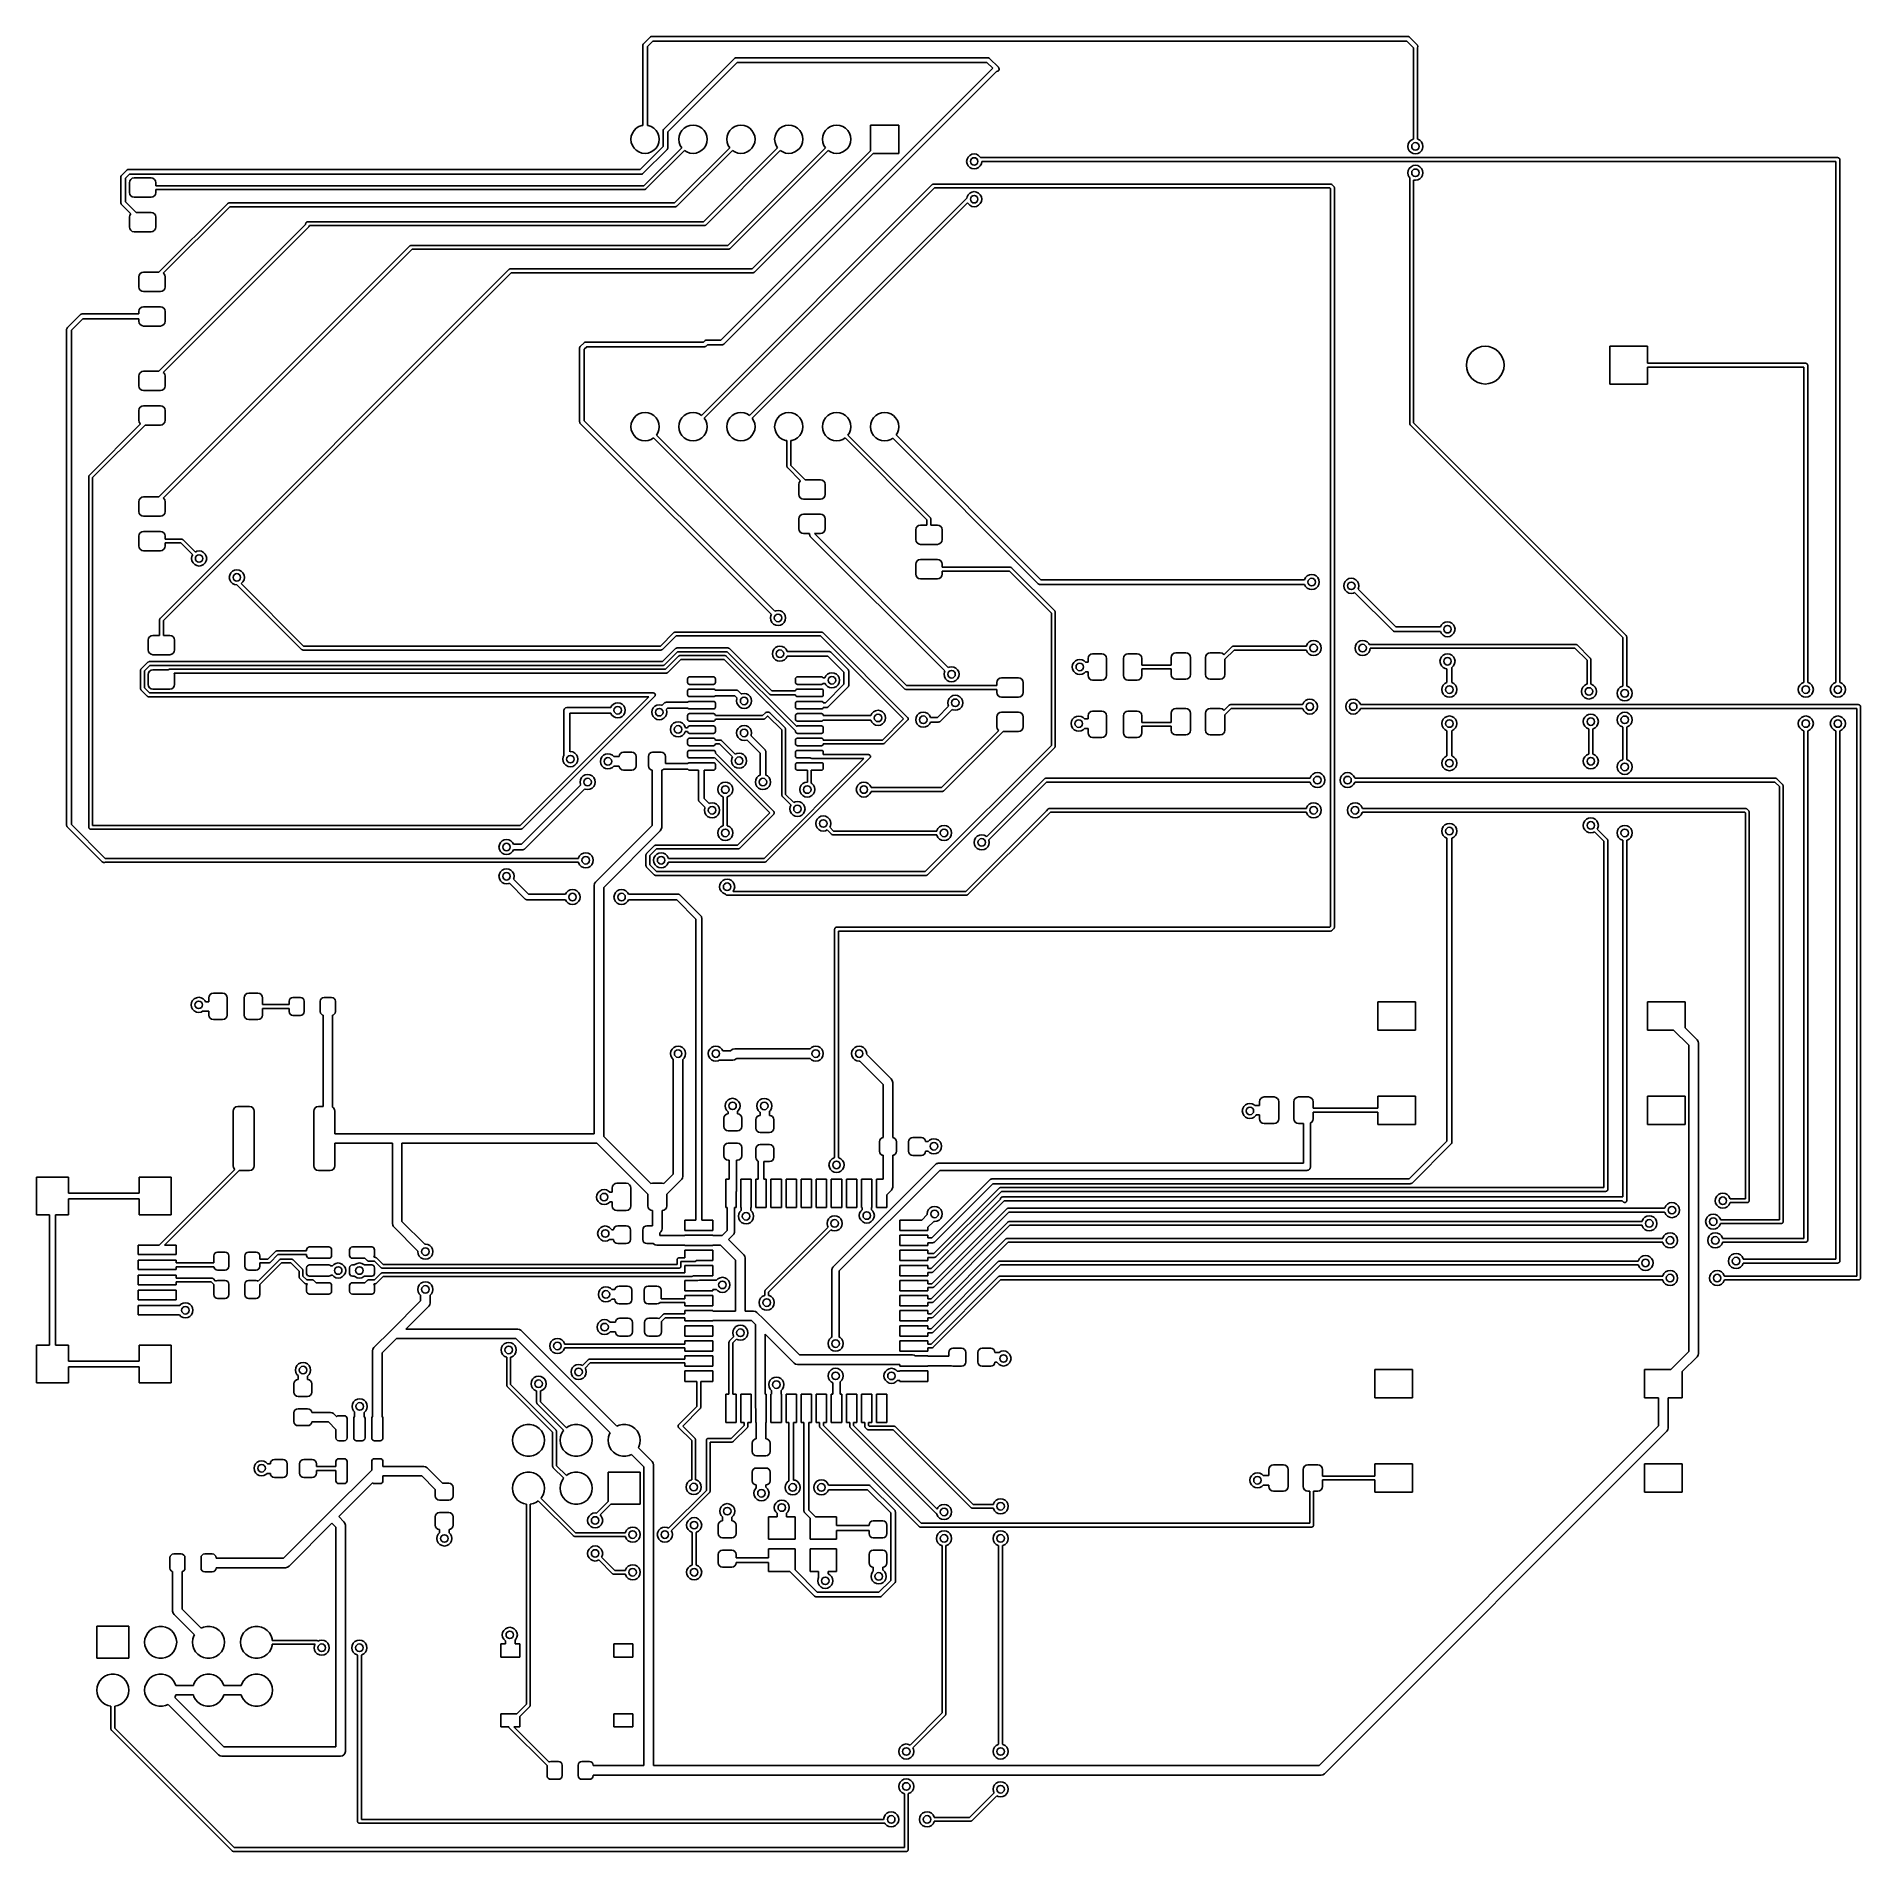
# Model space of a CAD drawing. Extents: x 98.9 to 195.6, y -145.3 to -49.1.
import ezdxf

# ---------------------------------------------------------------- set-up
doc = ezdxf.new("R2010")
doc.units = 0
doc.layers.add('BLACK', color=7, linetype='CONTINUOUS')

msp = doc.modelspace()

# ---------------------------------------------------------------- linework, layer by layer
at = {"layer": 'BLACK', "linetype": 'CONTINUOUS'}
for p, q in [((131.062, -49.4616), (131.412, -49.1116)), ((131.552, -49.325), (131.275, -49.6018)), ((131.412, -49.1116), (131.429, -49.0982)), ((131.429, -49.0982), (131.432, -49.0948)), ((131.432, -49.0948), (131.435, -49.0941)), ((131.435, -49.0941), (131.44, -49.0903)), ((131.44, -49.0903), (131.47, -49.0837)), ((131.47, -49.0837), (131.5, -49.075)), ((131.5, -49.075), (171.6, -49.075)), ((171.548, -49.325), (131.552, -49.325)), ((171.898, -49.6752), (171.548, -49.325)), ((171.6, -49.075), (171.622, -49.0782)), ((171.622, -49.0782), (171.627, -49.0779)), ((171.627, -49.0779), (171.629, -49.0792)), ((171.629, -49.0792), (171.635, -49.0801)), ((171.635, -49.0801), (171.661, -49.0968)), ((171.661, -49.0968), (171.688, -49.1116)), ((171.688, -49.1116), (172.088, -49.5116)), ((131.025, -49.55), (131.028, -49.5279)), ((131.025, -53.7866), (131.025, -49.55)), ((131.028, -49.5234), (131.029, -49.521)), ((131.028, -49.5279), (131.028, -49.5234)), ((131.029, -49.521), (131.03, -49.5148)), ((131.03, -49.5148), (131.047, -49.4888)), ((131.047, -49.4888), (131.062, -49.4616)), ((131.275, -49.6018), (131.275, -53.7866)), ((132.137, -53.9866), (135.887, -50.2372)), ((135.887, -50.2372), (135.905, -50.2236)), ((135.905, -50.2236), (135.908, -50.2202)), ((135.908, -50.2202), (135.91, -50.2194)), ((135.91, -50.2194), (135.916, -50.2155)), ((135.916, -50.2155), (135.946, -50.2089)), ((135.946, -50.2089), (135.976, -50.2)), ((135.976, -50.2), (149.327, -50.2)), ((149.327, -50.2), (149.349, -50.2032)), ((149.349, -50.2032), (149.354, -50.2029)), ((149.354, -50.2029), (149.356, -50.2042)), ((149.356, -50.2042), (149.363, -50.2051)), ((149.363, -50.2051), (149.389, -50.2221)), ((149.389, -50.2221), (149.417, -50.2372)), ((149.417, -50.2372), (149.89, -50.7102)), ((171.898, -54.515), (171.898, -49.6752)), ((172.088, -49.5116), (172.11, -49.5401)), ((172.125, -49.6089), (172.102, -49.6708)), ((172.102, -49.6708), (172.102, -54.515)), ((172.11, -49.5401), (172.125, -49.6089)), ((136.029, -50.454), (132.354, -54.129)), ((135.174, -65.173), (149.584, -50.7632)), ((149.779, -50.927), (135.316, -65.3898)), ((149.274, -50.454), (136.029, -50.454)), ((149.584, -50.7632), (149.274, -50.454)), ((149.8, -50.927), (149.779, -50.927)), ((149.822, -50.9206), (149.8, -50.927)), ((149.844, -50.919), (149.822, -50.9206)), ((149.855, -50.9107), (149.844, -50.919)), ((149.869, -50.9068), (149.855, -50.9107)), ((149.884, -50.8897), (149.869, -50.9068)), ((149.902, -50.8761), (149.884, -50.8897)), ((149.89, -50.7102), (149.894, -50.7153)), ((149.894, -50.7153), (149.896, -50.7168)), ((149.896, -50.7168), (149.898, -50.721)), ((149.898, -50.721), (149.911, -50.7391)), ((149.906, -50.8632), (149.902, -50.8761)), ((149.916, -50.8528), (149.906, -50.8632)), ((149.911, -50.7391), (149.916, -50.7613)), ((149.916, -50.7613), (149.926, -50.7819)), ((149.919, -50.8303), (149.916, -50.8528)), ((149.927, -50.8091), (149.919, -50.8303)), ((149.926, -50.7819), (149.924, -50.7956)), ((149.924, -50.7956), (149.927, -50.8091)), ((130.474, -54.1971), (130.564, -54.0549)), ((130.564, -54.0549), (130.682, -53.9361)), ((130.682, -53.9361), (130.825, -53.8468)), ((130.825, -53.8468), (130.983, -53.7913)), ((130.983, -53.7913), (131.025, -53.7866)), ((131.275, -53.7866), (131.317, -53.7913)), ((131.317, -53.7913), (131.475, -53.8468)), ((131.475, -53.8468), (131.618, -53.9361)), ((131.618, -53.9361), (131.736, -54.0549)), ((131.736, -54.0549), (131.826, -54.1971)), ((132.1, -54.0764), (132.103, -54.0539)), ((132.1, -54.916), (132.1, -54.0764)), ((132.103, -54.0494), (132.104, -54.047)), ((132.103, -54.0539), (132.103, -54.0494)), ((132.104, -54.047), (132.105, -54.0406)), ((132.105, -54.0406), (132.122, -54.0142)), ((132.122, -54.0142), (132.137, -53.9866)), ((132.354, -54.129), (132.354, -54.9686)), ((133.014, -54.1971), (133.104, -54.0549)), ((133.104, -54.0549), (133.222, -53.9361)), ((133.222, -53.9361), (133.365, -53.8468)), ((133.365, -53.8468), (133.523, -53.7913)), ((133.523, -53.7913), (133.69, -53.7725)), ((133.69, -53.7725), (133.857, -53.7913)), ((133.857, -53.7913), (134.015, -53.8468)), ((134.015, -53.8468), (134.158, -53.9361)), ((134.158, -53.9361), (134.276, -54.0549)), ((134.276, -54.0549), (134.366, -54.1971)), ((135.554, -54.1971), (135.644, -54.0549)), ((135.644, -54.0549), (135.762, -53.9361)), ((135.762, -53.9361), (135.905, -53.8468)), ((135.905, -53.8468), (136.063, -53.7913)), ((136.063, -53.7913), (136.23, -53.7725)), ((136.23, -53.7725), (136.397, -53.7913)), ((136.397, -53.7913), (136.555, -53.8468)), ((136.555, -53.8468), (136.698, -53.9361)), ((136.698, -53.9361), (136.816, -54.0549)), ((136.816, -54.0549), (136.906, -54.1971)), ((138.094, -54.1971), (138.184, -54.0549)), ((138.184, -54.0549), (138.302, -53.9361)), ((138.302, -53.9361), (138.445, -53.8468)), ((138.445, -53.8468), (138.603, -53.7913)), ((138.603, -53.7913), (138.77, -53.7725)), ((138.77, -53.7725), (138.937, -53.7913)), ((138.937, -53.7913), (139.095, -53.8468)), ((139.095, -53.8468), (139.238, -53.9361)), ((139.238, -53.9361), (139.356, -54.0549)), ((139.356, -54.0549), (139.446, -54.1971)), ((140.634, -54.1971), (140.724, -54.0549)), ((140.724, -54.0549), (140.842, -53.9361)), ((140.842, -53.9361), (140.985, -53.8468)), ((140.985, -53.8468), (141.143, -53.7913)), ((141.143, -53.7913), (141.31, -53.7725)), ((141.31, -53.7725), (141.477, -53.7913)), ((141.477, -53.7913), (141.635, -53.8468)), ((141.635, -53.8468), (141.778, -53.9361)), ((141.778, -53.9361), (141.896, -54.0549)), ((141.896, -54.0549), (141.986, -54.1971)), ((143.1, -55.1288), (143.1, -53.7725)), ((143.1, -53.7725), (144.6, -53.7725)), ((144.6, -53.7725), (144.6, -55.2725)), ((130.4, -54.5225), (130.419, -54.3556)), ((130.419, -54.6894), (130.4, -54.5225)), ((130.419, -54.3556), (130.474, -54.1971)), ((130.474, -54.8479), (130.419, -54.6894)), ((130.564, -54.9901), (130.474, -54.8479)), ((130.682, -55.1089), (130.564, -54.9901)), ((130.825, -55.1982), (130.682, -55.1089)), ((130.895, -56.121), (132.1, -54.916)), ((132.317, -55.0584), (131.037, -56.3378)), ((131.083, -56.9859), (133.094, -54.9748)), ((133.238, -55.1185), (131.197, -57.1593)), ((131.618, -55.1089), (131.475, -55.1982)), ((131.736, -54.9901), (131.618, -55.1089)), ((131.826, -54.8479), (131.736, -54.9901)), ((131.826, -54.1971), (131.881, -54.3556)), ((131.881, -54.6894), (131.826, -54.8479)), ((131.881, -54.3556), (131.9, -54.5225)), ((131.9, -54.5225), (131.881, -54.6894)), ((132.332, -55.0308), (132.317, -55.0584)), ((132.349, -55.0044), (132.332, -55.0308)), ((132.35, -54.998), (132.349, -55.0044)), ((132.351, -54.9956), (132.35, -54.998)), ((132.354, -54.9686), (132.351, -54.9911)), ((132.351, -54.9911), (132.351, -54.9956)), ((132.71, -57.8984), (135.634, -54.9748)), ((135.778, -55.1185), (132.824, -58.0718)), ((132.94, -54.5225), (132.959, -54.3556)), ((132.959, -54.6894), (132.94, -54.5225)), ((132.959, -54.3556), (133.014, -54.1971)), ((133.014, -54.8479), (132.959, -54.6894)), ((133.094, -54.9748), (133.014, -54.8479)), ((133.365, -55.1982), (133.238, -55.1185)), ((134.158, -55.1089), (134.015, -55.1982)), ((134.276, -54.9901), (134.158, -55.1089)), ((134.25, -58.8984), (138.174, -54.9748)), ((134.366, -54.8479), (134.276, -54.9901)), ((138.318, -55.1185), (134.364, -59.0718)), ((134.366, -54.1971), (134.421, -54.3556)), ((134.421, -54.6894), (134.366, -54.8479)), ((134.421, -54.3556), (134.44, -54.5225)), ((134.44, -54.5225), (134.421, -54.6894)), ((135.48, -54.5225), (135.499, -54.3556)), ((135.499, -54.6894), (135.48, -54.5225)), ((135.499, -54.3556), (135.554, -54.1971)), ((135.554, -54.8479), (135.499, -54.6894)), ((135.54, -60.1484), (140.714, -54.9748)), ((135.634, -54.9748), (135.554, -54.8479)), ((140.858, -55.1185), (135.654, -60.3218)), ((135.905, -55.1982), (135.778, -55.1185)), ((136.698, -55.1089), (136.555, -55.1982)), ((136.816, -54.9901), (136.698, -55.1089)), ((136.906, -54.8479), (136.816, -54.9901)), ((136.83, -61.3984), (143.1, -55.1288)), ((136.906, -54.1971), (136.961, -54.3556)), ((136.961, -54.6894), (136.906, -54.8479)), ((136.961, -54.3556), (136.98, -54.5225)), ((136.98, -54.5225), (136.961, -54.6894)), ((138.02, -54.5225), (138.039, -54.3556)), ((138.039, -54.6894), (138.02, -54.5225)), ((138.039, -54.3556), (138.094, -54.1971)), ((138.094, -54.8479), (138.039, -54.6894)), ((138.174, -54.9748), (138.094, -54.8479)), ((138.445, -55.1982), (138.318, -55.1185)), ((139.238, -55.1089), (139.095, -55.1982)), ((139.356, -54.9901), (139.238, -55.1089)), ((139.446, -54.8479), (139.356, -54.9901)), ((139.446, -54.1971), (139.501, -54.3556)), ((139.501, -54.6894), (139.446, -54.8479)), ((139.501, -54.3556), (139.52, -54.5225)), ((139.52, -54.5225), (139.501, -54.6894)), ((140.56, -54.5225), (140.579, -54.3556)), ((140.579, -54.6894), (140.56, -54.5225)), ((140.579, -54.3556), (140.634, -54.1971)), ((140.634, -54.8479), (140.579, -54.6894)), ((140.714, -54.9748), (140.634, -54.8479)), ((140.985, -55.1982), (140.858, -55.1185)), ((141.778, -55.1089), (141.635, -55.1982)), ((141.896, -54.9901), (141.778, -55.1089)), ((141.986, -54.8479), (141.896, -54.9901)), ((141.986, -54.1971), (142.041, -54.3556)), ((142.041, -54.6894), (141.986, -54.8479)), ((142.041, -54.3556), (142.06, -54.5225)), ((142.06, -54.5225), (142.041, -54.6894)), ((171.6, -54.8989), (171.62, -54.7753)), ((171.62, -55.0225), (171.6, -54.8989)), ((171.62, -54.7753), (171.676, -54.6638)), ((171.676, -55.134), (171.62, -55.0225)), ((171.676, -54.6638), (171.765, -54.5753)), ((171.765, -55.2225), (171.676, -55.134)), ((171.765, -54.5753), (171.876, -54.5185)), ((171.876, -54.5185), (171.898, -54.515)), ((172.102, -54.515), (172.124, -54.5185)), ((172.124, -54.5185), (172.235, -54.5753)), ((172.235, -54.5753), (172.324, -54.6638)), ((172.324, -55.134), (172.235, -55.2225)), ((172.324, -54.6638), (172.38, -54.7753)), ((172.38, -55.0225), (172.324, -55.134)), ((172.38, -54.7753), (172.4, -54.8989)), ((172.4, -54.8989), (172.38, -55.0225)), ((130.983, -55.2537), (130.825, -55.1982)), ((131.15, -55.2725), (130.983, -55.2537)), ((131.317, -55.2537), (131.15, -55.2725)), ((131.475, -55.1982), (131.317, -55.2537)), ((133.523, -55.2537), (133.365, -55.1982)), ((133.69, -55.2725), (133.523, -55.2537)), ((133.857, -55.2537), (133.69, -55.2725)), ((134.015, -55.1982), (133.857, -55.2537)), ((136.063, -55.2537), (135.905, -55.1982)), ((136.23, -55.2725), (136.063, -55.2537)), ((136.397, -55.2537), (136.23, -55.2725)), ((136.555, -55.1982), (136.397, -55.2537)), ((143.244, -55.2725), (136.944, -61.5718)), ((138.603, -55.2537), (138.445, -55.1982)), ((138.77, -55.2725), (138.603, -55.2537)), ((138.937, -55.2537), (138.77, -55.2725)), ((139.095, -55.1982), (138.937, -55.2537)), ((141.143, -55.2537), (140.985, -55.1982)), ((141.31, -55.2725), (141.143, -55.2537)), ((141.477, -55.2537), (141.31, -55.2725)), ((141.635, -55.1982), (141.477, -55.2537)), ((144.6, -55.2725), (143.244, -55.2725)), ((148.2, -55.7), (148.22, -55.5764)), ((148.22, -55.8236), (148.2, -55.7)), ((148.22, -55.5764), (148.276, -55.4649)), ((148.276, -55.9351), (148.22, -55.8236)), ((148.276, -55.4649), (148.365, -55.3764)), ((148.365, -56.0236), (148.276, -55.9351)), ((148.365, -55.3764), (148.476, -55.3196)), ((148.476, -56.0804), (148.365, -56.0236)), ((148.476, -55.3196), (148.6, -55.3)), ((148.6, -56.1), (148.476, -56.0804)), ((148.6, -55.3), (148.724, -55.3196)), ((148.724, -56.0804), (148.6, -56.1)), ((148.724, -55.3196), (148.835, -55.3764)), ((148.835, -56.0236), (148.724, -56.0804)), ((148.835, -55.3764), (148.924, -55.4649)), ((148.924, -55.9351), (148.835, -56.0236)), ((148.924, -55.4649), (148.941, -55.4984)), ((148.98, -55.8236), (148.924, -55.9351)), ((148.941, -55.4984), (194.4, -55.4984)), ((149, -55.7016), (148.98, -55.8236)), ((194.298, -55.7016), (149, -55.7016)), ((171.62, -56.1775), (171.676, -56.066)), ((171.676, -56.066), (171.765, -55.9775)), ((171.876, -55.2793), (171.765, -55.2225)), ((171.765, -55.9775), (171.876, -55.9207)), ((172, -55.2989), (171.876, -55.2793)), ((171.876, -55.9207), (172, -55.9011)), ((172.124, -55.2793), (172, -55.2989)), ((172, -55.9011), (172.124, -55.9207)), ((172.235, -55.2225), (172.124, -55.2793)), ((172.124, -55.9207), (172.235, -55.9775)), ((172.235, -55.9775), (172.324, -56.066)), ((172.324, -56.066), (172.38, -56.1775)), ((194.298, -83.3161), (194.298, -55.7016)), ((194.4, -55.4984), (194.415, -55.5034)), ((194.415, -55.5034), (194.431, -55.5034)), ((194.431, -55.5034), (194.444, -55.5128)), ((194.444, -55.5128), (194.46, -55.5178)), ((194.46, -55.5178), (194.469, -55.5308)), ((194.469, -55.5308), (194.482, -55.5403)), ((194.482, -55.5403), (194.487, -55.5556)), ((194.487, -55.5556), (194.497, -55.5686)), ((194.497, -55.5686), (194.497, -55.5847)), ((194.497, -55.5847), (194.502, -55.6)), ((194.502, -55.6), (194.502, -83.3161)), ((103.346, -56.527), (103.349, -56.5045)), ((103.346, -57.8855), (103.346, -56.527)), ((103.349, -56.5), (103.35, -56.4976)), ((103.349, -56.5045), (103.349, -56.5)), ((103.35, -56.4976), (103.351, -56.4912)), ((103.351, -56.4912), (103.368, -56.4648)), ((103.368, -56.4648), (103.383, -56.4372)), ((103.383, -56.4372), (103.662, -56.1582)), ((103.805, -56.375), (103.6, -56.5796)), ((103.6, -56.5796), (103.6, -57.8329)), ((103.662, -56.1582), (103.68, -56.1446)), ((103.68, -56.1446), (103.683, -56.1412)), ((103.683, -56.1412), (103.686, -56.1404)), ((103.686, -56.1404), (103.691, -56.1365)), ((103.691, -56.1365), (103.722, -56.1299)), ((103.722, -56.1299), (103.752, -56.121)), ((103.752, -56.121), (130.895, -56.121)), ((103.8, -56.825), (103.819, -56.7293)), ((103.8, -57.35), (103.8, -56.825)), ((130.948, -56.375), (103.805, -56.375)), ((103.819, -56.7293), (103.873, -56.6482)), ((103.873, -56.6482), (103.954, -56.594)), ((103.954, -56.594), (104.05, -56.575)), ((104.05, -56.575), (104.95, -56.575)), ((104.95, -56.575), (105.046, -56.594)), ((105.046, -56.594), (105.127, -56.6482)), ((105.127, -56.6482), (105.181, -56.7293)), ((105.181, -56.7293), (105.2, -56.825)), ((105.2, -56.825), (105.2, -56.9859)), ((105.2, -56.9859), (131.083, -56.9859)), ((130.978, -56.3661), (130.948, -56.375)), ((131.008, -56.3595), (130.978, -56.3661)), ((131.014, -56.3556), (131.008, -56.3595)), ((131.016, -56.3548), (131.014, -56.3556)), ((131.019, -56.3514), (131.016, -56.3548)), ((131.037, -56.3378), (131.019, -56.3514)), ((134.142, -69.1665), (146.381, -56.9282)), ((146.381, -56.9282), (146.388, -56.9244)), ((146.388, -56.9244), (146.393, -56.9178)), ((146.393, -56.9178), (146.415, -56.9105)), ((146.415, -56.9105), (146.437, -56.8997)), ((146.437, -56.8997), (146.445, -56.9009)), ((146.445, -56.9009), (146.452, -56.8984)), ((146.452, -56.8984), (167.5, -56.8984)), ((167.5, -56.8984), (167.508, -56.9009)), ((167.508, -56.9009), (167.516, -56.8997)), ((167.516, -56.8997), (167.537, -56.9105)), ((167.537, -56.9105), (167.56, -56.9178)), ((167.56, -56.9178), (167.565, -56.9244)), ((167.565, -56.9244), (167.572, -56.9282)), ((167.572, -56.9282), (167.672, -57.0282)), ((167.672, -57.0282), (167.676, -57.0355)), ((167.676, -57.0355), (167.682, -57.0403)), ((167.682, -57.0403), (167.69, -57.0629)), ((167.69, -57.0629), (167.7, -57.0841)), ((171.6, -56.3011), (171.62, -56.1775)), ((171.62, -56.4247), (171.6, -56.3011)), ((171.676, -56.5362), (171.62, -56.4247)), ((171.698, -56.5582), (171.676, -56.5362)), ((171.698, -69.6), (171.698, -56.5582)), ((172, -56.7011), (171.902, -56.6855)), ((171.902, -56.6855), (171.902, -69.5579)), ((172.124, -56.6815), (172, -56.7011)), ((172.235, -56.6247), (172.124, -56.6815)), ((172.324, -56.5362), (172.235, -56.6247)), ((172.38, -56.4247), (172.324, -56.5362)), ((172.38, -56.1775), (172.4, -56.3011)), ((172.4, -56.3011), (172.38, -56.4247)), ((103.355, -57.9157), (103.346, -57.8855)), ((103.362, -57.9464), (103.355, -57.9157)), ((103.365, -57.9515), (103.362, -57.9464)), ((103.366, -57.9542), (103.365, -57.9515)), ((103.37, -57.9571), (103.366, -57.9542)), ((103.383, -57.9753), (103.37, -57.9571)), ((103.878, -58.4701), (103.383, -57.9753)), ((103.6, -57.8329), (104.167, -58.4)), ((103.819, -57.4457), (103.8, -57.35)), ((103.873, -57.5268), (103.819, -57.4457)), ((103.954, -57.581), (103.873, -57.5268)), ((104.05, -57.6), (103.954, -57.581)), ((104.95, -57.6), (104.05, -57.6)), ((105.046, -57.581), (104.95, -57.6)), ((105.127, -57.5268), (105.046, -57.581)), ((105.181, -57.4457), (105.127, -57.5268)), ((105.2, -57.35), (105.181, -57.4457)), ((131.125, -57.1891), (105.2, -57.1891)), ((105.2, -57.1891), (105.2, -57.35)), ((105.369, -61.575), (109.016, -57.9282)), ((109.016, -57.9282), (109.023, -57.9244)), ((109.023, -57.9244), (109.028, -57.9178)), ((109.028, -57.9178), (109.05, -57.9105)), ((109.05, -57.9105), (109.072, -57.8997)), ((109.072, -57.8997), (109.08, -57.9009)), ((109.08, -57.9009), (109.087, -57.8984)), ((109.087, -57.8984), (132.71, -57.8984)), ((131.133, -57.1866), (131.125, -57.1891)), ((131.141, -57.1878), (131.133, -57.1866)), ((131.162, -57.177), (131.141, -57.1878)), ((131.185, -57.1697), (131.162, -57.177)), ((131.19, -57.1631), (131.185, -57.1697)), ((131.197, -57.1593), (131.19, -57.1631)), ((146.495, -57.1016), (134.286, -69.3102)), ((136.682, -69.1665), (148.21, -57.639)), ((148.251, -57.8856), (136.826, -69.3102)), ((167.458, -57.1016), (146.495, -57.1016)), ((148.21, -57.639), (148.22, -57.5775)), ((148.22, -57.5775), (148.276, -57.466)), ((148.276, -57.9362), (148.251, -57.8856)), ((148.276, -57.466), (148.365, -57.3775)), ((148.365, -58.0247), (148.276, -57.9362)), ((148.365, -57.3775), (148.476, -57.3207)), ((148.476, -58.0815), (148.365, -58.0247)), ((148.476, -57.3207), (148.6, -57.3011)), ((148.6, -57.3011), (148.724, -57.3207)), ((148.724, -57.3207), (148.835, -57.3775)), ((148.835, -58.0247), (148.724, -58.0815)), ((148.835, -57.3775), (148.924, -57.466)), ((148.924, -57.9362), (148.835, -58.0247)), ((148.924, -57.466), (148.98, -57.5775)), ((148.98, -57.8247), (148.924, -57.9362)), ((148.98, -57.5775), (149, -57.7011)), ((149, -57.7011), (148.98, -57.8247)), ((167.498, -57.1421), (167.458, -57.1016)), ((167.498, -96.2579), (167.498, -57.1421)), ((167.7, -57.0841), (167.699, -57.0922)), ((167.699, -57.0922), (167.702, -57.1)), ((167.702, -57.1), (167.702, -96.3)), ((103.8, -58.65), (103.819, -58.5543)), ((103.8, -59.175), (103.8, -58.65)), ((103.819, -58.5543), (103.873, -58.4732)), ((103.873, -58.4732), (103.878, -58.4701)), ((104.167, -58.4), (104.95, -58.4)), ((104.95, -58.4), (105.046, -58.419)), ((105.046, -58.419), (105.127, -58.4732)), ((105.127, -58.4732), (105.181, -58.5543)), ((105.181, -58.5543), (105.2, -58.65)), ((105.2, -58.65), (105.2, -59.175)), ((109.13, -58.1016), (105.601, -61.6307)), ((132.752, -58.1016), (109.13, -58.1016)), ((113.148, -59), (113.153, -58.9847)), ((113.148, -59.0454), (113.148, -59)), ((113.153, -58.9686), (113.163, -58.9556)), ((113.153, -58.9847), (113.153, -58.9686)), ((113.163, -58.9556), (113.168, -58.9403)), ((113.168, -58.9403), (113.181, -58.9308)), ((113.181, -58.9308), (113.19, -58.9178)), ((113.19, -58.9178), (113.206, -58.9128)), ((113.206, -58.9128), (113.219, -58.9034)), ((113.219, -58.9034), (113.235, -58.9034)), ((113.235, -58.9034), (113.25, -58.8984)), ((113.25, -58.8984), (134.25, -58.8984)), ((132.76, -58.0991), (132.752, -58.1016)), ((132.768, -58.1003), (132.76, -58.0991)), ((132.79, -58.0895), (132.768, -58.1003)), ((132.812, -58.0822), (132.79, -58.0895)), ((132.817, -58.0756), (132.812, -58.0822)), ((132.824, -58.0718), (132.817, -58.0756)), ((148.6, -58.1011), (148.476, -58.0815)), ((148.724, -58.0815), (148.6, -58.1011)), ((103.819, -59.2707), (103.8, -59.175)), ((103.873, -59.3518), (103.819, -59.2707)), ((103.954, -59.406), (103.873, -59.3518)), ((104.05, -59.425), (103.954, -59.406)), ((104.95, -59.425), (104.05, -59.425)), ((105.046, -59.406), (104.95, -59.425)), ((105.127, -59.3518), (105.046, -59.406)), ((105.181, -59.2707), (105.127, -59.3518)), ((105.2, -59.175), (105.181, -59.2707)), ((105.369, -66.825), (113.148, -59.0454)), ((113.322, -59.1593), (105.601, -66.8807)), ((113.326, -59.152), (113.322, -59.1593)), ((113.332, -59.1472), (113.326, -59.152)), ((113.34, -59.1246), (113.332, -59.1472)), ((113.35, -59.1034), (113.34, -59.1246)), ((134.292, -59.1016), (113.35, -59.1016)), ((113.35, -59.1016), (113.35, -59.1034)), ((134.3, -59.0991), (134.292, -59.1016)), ((134.308, -59.1003), (134.3, -59.0991)), ((134.33, -59.0895), (134.308, -59.1003)), ((134.352, -59.0822), (134.33, -59.0895)), ((134.357, -59.0756), (134.352, -59.0822)), ((134.364, -59.0718), (134.357, -59.0756)), ((105.369, -73.4875), (118.678, -60.1782)), ((118.792, -60.3516), (105.601, -73.5432)), ((118.678, -60.1782), (118.685, -60.1744)), ((118.685, -60.1744), (118.69, -60.1678)), ((118.69, -60.1678), (118.713, -60.1605)), ((118.713, -60.1605), (118.734, -60.1497)), ((118.734, -60.1497), (118.742, -60.1509)), ((118.742, -60.1509), (118.75, -60.1484)), ((118.75, -60.1484), (135.54, -60.1484)), ((135.582, -60.3516), (118.792, -60.3516)), ((135.59, -60.3491), (135.582, -60.3516)), ((135.598, -60.3503), (135.59, -60.3491)), ((135.62, -60.3395), (135.598, -60.3503)), ((135.642, -60.3322), (135.62, -60.3395)), ((135.647, -60.3256), (135.642, -60.3322)), ((135.654, -60.3218), (135.647, -60.3256)), ((104.3, -61.825), (104.319, -61.7293)), ((104.3, -62.35), (104.3, -61.825)), ((104.319, -61.7293), (104.373, -61.6482)), ((104.373, -61.6482), (104.454, -61.594)), ((104.454, -61.594), (104.55, -61.575)), ((104.55, -61.575), (105.369, -61.575)), ((105.428, -79.9282), (123.928, -61.4282)), ((105.601, -61.6307), (105.627, -61.6482)), ((124.042, -61.6016), (105.602, -80.0421)), ((105.627, -61.6482), (105.681, -61.7293)), ((105.681, -61.7293), (105.7, -61.825)), ((105.7, -61.825), (105.7, -62.35)), ((123.928, -61.4282), (123.935, -61.4244)), ((123.935, -61.4244), (123.94, -61.4178)), ((123.94, -61.4178), (123.963, -61.4105)), ((123.963, -61.4105), (123.984, -61.3997)), ((123.984, -61.3997), (123.992, -61.4009)), ((123.992, -61.4009), (124, -61.3984)), ((124, -61.3984), (136.83, -61.3984)), ((136.873, -61.6016), (124.042, -61.6016)), ((136.88, -61.5991), (136.873, -61.6016)), ((136.888, -61.6003), (136.88, -61.5991)), ((136.91, -61.5895), (136.888, -61.6003)), ((136.932, -61.5822), (136.91, -61.5895)), ((136.937, -61.5756), (136.932, -61.5822)), ((136.944, -61.5718), (136.937, -61.5756)), ((104.319, -62.4457), (104.3, -62.35)), ((104.373, -62.5268), (104.319, -62.4457)), ((104.454, -62.581), (104.373, -62.5268)), ((104.55, -62.6), (104.454, -62.581)), ((105.45, -62.6), (104.55, -62.6)), ((105.546, -62.581), (105.45, -62.6)), ((105.627, -62.5268), (105.546, -62.581)), ((105.681, -62.4457), (105.627, -62.5268)), ((105.7, -62.35), (105.681, -62.4457)), ((100.512, -64.5116), (101.199, -63.8241)), ((101.199, -63.8241), (101.217, -63.8107)), ((101.217, -63.8107), (101.22, -63.8073)), ((101.22, -63.8073), (101.223, -63.8066)), ((101.223, -63.8066), (101.228, -63.8028)), ((101.228, -63.8028), (101.258, -63.7962)), ((101.258, -63.7962), (101.287, -63.7875)), ((101.287, -63.7875), (104.3, -63.7875)), ((104.3, -63.65), (104.319, -63.5543)), ((104.3, -63.7875), (104.3, -63.65)), ((104.319, -63.5543), (104.373, -63.4732)), ((104.373, -63.4732), (104.454, -63.419)), ((104.454, -63.419), (104.55, -63.4)), ((104.55, -63.4), (105.45, -63.4)), ((105.45, -63.4), (105.546, -63.419)), ((105.546, -63.419), (105.627, -63.4732)), ((105.627, -63.4732), (105.681, -63.5543)), ((105.681, -63.5543), (105.7, -63.65)), ((105.7, -63.65), (105.7, -64.175)), ((100.475, -64.6), (100.478, -64.5779)), ((100.475, -90.9), (100.475, -64.6)), ((100.478, -64.5734), (100.479, -64.571)), ((100.478, -64.5779), (100.478, -64.5734)), ((100.479, -64.571), (100.48, -64.5648)), ((100.48, -64.5648), (100.497, -64.5388)), ((100.497, -64.5388), (100.512, -64.5116)), ((101.339, -64.0375), (100.725, -64.6518)), ((100.725, -64.6518), (100.725, -90.8482)), ((104.3, -64.0375), (101.339, -64.0375)), ((104.3, -64.175), (104.3, -64.0375)), ((104.319, -64.2707), (104.3, -64.175)), ((104.373, -64.3518), (104.319, -64.2707)), ((104.454, -64.406), (104.373, -64.3518)), ((104.55, -64.425), (104.454, -64.406)), ((105.45, -64.425), (104.55, -64.425)), ((105.546, -64.406), (105.45, -64.425)), ((105.627, -64.3518), (105.546, -64.406)), ((105.681, -64.2707), (105.627, -64.3518)), ((105.7, -64.175), (105.681, -64.2707)), ((127.673, -65.6), (127.676, -65.5775)), ((127.673, -69.5), (127.673, -65.6)), ((127.676, -65.573), (127.677, -65.5706)), ((127.676, -65.5775), (127.676, -65.573)), ((127.677, -65.5706), (127.678, -65.5642)), ((127.678, -65.5642), (127.695, -65.5378)), ((127.695, -65.5378), (127.71, -65.5102)), ((127.71, -65.5102), (127.91, -65.3102)), ((127.91, -65.3102), (127.928, -65.2966)), ((128.053, -65.527), (127.927, -65.6526)), ((127.927, -65.6526), (127.927, -69.4474)), ((127.928, -65.2966), (127.931, -65.2932)), ((127.931, -65.2932), (127.934, -65.2924)), ((127.934, -65.2924), (127.939, -65.2885)), ((127.939, -65.2885), (127.97, -65.2819)), ((127.97, -65.2819), (128, -65.273)), ((128, -65.273), (134.247, -65.273)), ((134.3, -65.527), (128.053, -65.527)), ((134.247, -65.273), (134.31, -65.2102)), ((134.33, -65.5181), (134.3, -65.527)), ((134.31, -65.2102), (134.328, -65.1966)), ((134.328, -65.1966), (134.331, -65.1932)), ((134.361, -65.5115), (134.33, -65.5181)), ((134.331, -65.1932), (134.334, -65.1924)), ((134.334, -65.1924), (134.339, -65.1885)), ((134.339, -65.1885), (134.37, -65.1819)), ((134.366, -65.5076), (134.361, -65.5115)), ((134.369, -65.5068), (134.366, -65.5076)), ((134.372, -65.5034), (134.369, -65.5068)), ((134.37, -65.1819), (134.4, -65.173)), ((134.39, -65.4898), (134.372, -65.5034)), ((134.453, -65.427), (134.39, -65.4898)), ((134.4, -65.173), (135.174, -65.173)), ((135.226, -65.427), (134.453, -65.427)), ((135.257, -65.4181), (135.226, -65.427)), ((135.287, -65.4115), (135.257, -65.4181)), ((135.293, -65.4076), (135.287, -65.4115)), ((135.295, -65.4068), (135.293, -65.4076)), ((135.298, -65.4034), (135.295, -65.4068)), ((135.316, -65.3898), (135.298, -65.4034)), ((174.993, -65.7929), (175.144, -65.6685)), ((175.144, -65.6685), (175.317, -65.5761)), ((175.317, -65.5761), (175.505, -65.5192)), ((175.505, -65.5192), (175.7, -65.5)), ((175.7, -65.5), (175.895, -65.5192)), ((175.895, -65.5192), (176.083, -65.5761)), ((176.083, -65.5761), (176.256, -65.6685)), ((176.256, -65.6685), (176.407, -65.7929)), ((182.3, -67.5), (182.3, -65.5)), ((182.3, -65.5), (184.3, -65.5)), ((184.3, -65.5), (184.3, -66.3984)), ((174.7, -66.5), (174.719, -66.3049)), ((174.719, -66.6951), (174.7, -66.5)), ((174.719, -66.3049), (174.776, -66.1173)), ((174.776, -66.8827), (174.719, -66.6951)), ((174.776, -66.1173), (174.869, -65.9444)), ((174.869, -65.9444), (174.993, -65.7929)), ((176.407, -65.7929), (176.531, -65.9444)), ((176.531, -65.9444), (176.624, -66.1173)), ((176.624, -66.1173), (176.681, -66.3049)), ((176.681, -66.6951), (176.624, -66.8827)), ((176.681, -66.3049), (176.7, -66.5)), ((176.7, -66.5), (176.681, -66.6951)), ((184.3, -66.3984), (192.7, -66.3984)), ((192.598, -66.6016), (184.3, -66.6016)), ((184.3, -66.6016), (184.3, -67.5)), ((192.598, -83.3161), (192.598, -66.6016)), ((192.7, -66.3984), (192.715, -66.4034)), ((192.715, -66.4034), (192.731, -66.4034)), ((192.731, -66.4034), (192.744, -66.4128)), ((192.744, -66.4128), (192.76, -66.4178)), ((192.76, -66.4178), (192.769, -66.4308)), ((192.769, -66.4308), (192.782, -66.4403)), ((192.782, -66.4403), (192.787, -66.4556)), ((192.787, -66.4556), (192.797, -66.4686)), ((192.797, -66.4686), (192.797, -66.4847)), ((192.797, -66.4847), (192.802, -66.5)), ((192.802, -66.5), (192.802, -83.3161)), ((104.3, -67.075), (104.319, -66.9793)), ((104.3, -67.6), (104.3, -67.075)), ((104.319, -67.6957), (104.3, -67.6)), ((104.319, -66.9793), (104.373, -66.8982)), ((104.373, -67.7768), (104.319, -67.6957)), ((104.373, -66.8982), (104.454, -66.844)), ((104.454, -66.844), (104.55, -66.825)), ((104.55, -66.825), (105.369, -66.825)), ((105.601, -66.8807), (105.627, -66.8982)), ((105.627, -66.8982), (105.681, -66.9793)), ((105.681, -67.6957), (105.627, -67.7768)), ((105.681, -66.9793), (105.7, -67.075)), ((105.7, -67.6), (105.681, -67.6957)), ((105.7, -67.075), (105.7, -67.6)), ((174.869, -67.0556), (174.776, -66.8827)), ((174.993, -67.2071), (174.869, -67.0556)), ((175.144, -67.3315), (174.993, -67.2071)), ((175.317, -67.4239), (175.144, -67.3315)), ((175.505, -67.4808), (175.317, -67.4239)), ((175.7, -67.5), (175.505, -67.4808)), ((175.895, -67.4808), (175.7, -67.5)), ((176.083, -67.4239), (175.895, -67.4808)), ((176.256, -67.3315), (176.083, -67.4239)), ((176.407, -67.2071), (176.256, -67.3315)), ((176.531, -67.0556), (176.407, -67.2071)), ((176.624, -66.8827), (176.531, -67.0556)), ((184.3, -67.5), (182.3, -67.5)), ((104.454, -67.831), (104.373, -67.7768)), ((104.373, -68.7232), (104.454, -68.669)), ((104.55, -67.85), (104.454, -67.831)), ((104.454, -68.669), (104.55, -68.65)), ((105.45, -67.85), (104.55, -67.85)), ((104.55, -68.65), (105.45, -68.65)), ((105.546, -67.831), (105.45, -67.85)), ((105.45, -68.65), (105.546, -68.669)), ((105.627, -67.7768), (105.546, -67.831)), ((105.546, -68.669), (105.627, -68.7232)), ((101.678, -72.3407), (104.399, -69.6193)), ((104.3, -68.9), (104.319, -68.8043)), ((104.3, -69.425), (104.3, -68.9)), ((104.319, -69.5207), (104.3, -69.425)), ((104.319, -68.8043), (104.373, -68.7232)), ((104.373, -69.6018), (104.319, -69.5207)), ((104.399, -69.6193), (104.373, -69.6018)), ((105.627, -69.6018), (105.546, -69.656)), ((105.627, -68.7232), (105.681, -68.8043)), ((105.681, -69.5207), (105.627, -69.6018)), ((105.681, -68.8043), (105.7, -68.9)), ((105.7, -69.425), (105.681, -69.5207)), ((105.7, -68.9), (105.7, -69.425)), ((127.682, -69.5302), (127.673, -69.5)), ((127.689, -69.5609), (127.682, -69.5302)), ((127.692, -69.566), (127.689, -69.5609)), ((127.693, -69.5687), (127.692, -69.566)), ((127.697, -69.5716), (127.693, -69.5687)), ((127.71, -69.5898), (127.697, -69.5716)), ((137.846, -79.7252), (127.71, -69.5898)), ((127.927, -69.4474), (138.025, -79.5456)), ((130.4, -69.7625), (130.419, -69.5956)), ((130.419, -69.5956), (130.474, -69.4371)), ((130.474, -69.4371), (130.564, -69.2949)), ((130.564, -69.2949), (130.682, -69.1761)), ((130.682, -69.1761), (130.825, -69.0868)), ((130.825, -69.0868), (130.983, -69.0313)), ((130.983, -69.0313), (131.15, -69.0125)), ((131.15, -69.0125), (131.317, -69.0313)), ((131.317, -69.0313), (131.475, -69.0868)), ((131.475, -69.0868), (131.618, -69.1761)), ((131.618, -69.1761), (131.736, -69.2949)), ((131.736, -69.2949), (131.826, -69.4371)), ((131.826, -69.4371), (131.881, -69.5956)), ((131.881, -69.5956), (131.9, -69.7625)), ((132.94, -69.7625), (132.959, -69.5956)), ((132.959, -69.5956), (133.014, -69.4371)), ((133.014, -69.4371), (133.104, -69.2949)), ((133.104, -69.2949), (133.222, -69.1761)), ((133.222, -69.1761), (133.365, -69.0868)), ((133.365, -69.0868), (133.523, -69.0313)), ((133.523, -69.0313), (133.69, -69.0125)), ((133.69, -69.0125), (133.857, -69.0313)), ((133.857, -69.0313), (134.015, -69.0868)), ((134.015, -69.0868), (134.142, -69.1665)), ((134.286, -69.3102), (134.366, -69.4371)), ((134.366, -69.4371), (134.421, -69.5956)), ((134.421, -69.5956), (134.44, -69.7625)), ((135.48, -69.7625), (135.499, -69.5956)), ((135.499, -69.5956), (135.554, -69.4371)), ((135.554, -69.4371), (135.644, -69.2949)), ((135.644, -69.2949), (135.762, -69.1761)), ((135.762, -69.1761), (135.905, -69.0868)), ((135.905, -69.0868), (136.063, -69.0313)), ((136.063, -69.0313), (136.23, -69.0125)), ((136.23, -69.0125), (136.397, -69.0313)), ((136.397, -69.0313), (136.555, -69.0868)), ((136.555, -69.0868), (136.682, -69.1665)), ((136.826, -69.3102), (136.906, -69.4371)), ((136.906, -69.4371), (136.961, -69.5956)), ((136.961, -69.5956), (136.98, -69.7625)), ((138.02, -69.7625), (138.039, -69.5956)), ((138.039, -69.5956), (138.094, -69.4371)), ((138.094, -69.4371), (138.184, -69.2949)), ((138.184, -69.2949), (138.302, -69.1761)), ((138.302, -69.1761), (138.445, -69.0868)), ((138.445, -69.0868), (138.603, -69.0313)), ((138.603, -69.0313), (138.77, -69.0125)), ((138.77, -69.0125), (138.937, -69.0313)), ((138.937, -69.0313), (139.095, -69.0868)), ((139.095, -69.0868), (139.238, -69.1761)), ((139.238, -69.1761), (139.356, -69.2949)), ((139.356, -69.2949), (139.446, -69.4371)), ((139.446, -69.4371), (139.501, -69.5956)), ((139.501, -69.5956), (139.52, -69.7625)), ((140.56, -69.7625), (140.579, -69.5956)), ((140.579, -69.5956), (140.634, -69.4371)), ((140.634, -69.4371), (140.724, -69.2949)), ((140.724, -69.2949), (140.842, -69.1761)), ((140.842, -69.1761), (140.985, -69.0868)), ((140.985, -69.0868), (141.143, -69.0313)), ((141.143, -69.0313), (141.31, -69.0125)), ((141.31, -69.0125), (141.477, -69.0313)), ((141.477, -69.0313), (141.635, -69.0868)), ((141.635, -69.0868), (141.778, -69.1761)), ((141.778, -69.1761), (141.896, -69.2949)), ((141.896, -69.2949), (141.986, -69.4371)), ((141.986, -69.4371), (142.041, -69.5956)), ((142.041, -69.5956), (142.06, -69.7625)), ((143.1, -69.7625), (143.119, -69.5956)), ((143.119, -69.5956), (143.174, -69.4371)), ((143.174, -69.4371), (143.264, -69.2949)), ((143.264, -69.2949), (143.382, -69.1761)), ((143.382, -69.1761), (143.525, -69.0868)), ((143.525, -69.0868), (143.683, -69.0313)), ((143.683, -69.0313), (143.85, -69.0125)), ((143.85, -69.0125), (144.017, -69.0313)), ((144.017, -69.0313), (144.175, -69.0868)), ((144.175, -69.0868), (144.318, -69.1761)), ((144.318, -69.1761), (144.436, -69.2949)), ((144.436, -69.2949), (144.526, -69.4371)), ((144.526, -69.4371), (144.581, -69.5956)), ((144.581, -69.5956), (144.6, -69.7625)), ((171.701, -69.6078), (171.698, -69.6)), ((171.7, -69.6159), (171.701, -69.6078)), ((171.71, -69.6371), (171.7, -69.6159)), ((171.718, -69.6597), (171.71, -69.6371)), ((171.902, -69.5579), (183.172, -80.8282)), ((104.631, -69.675), (101.852, -72.4546)), ((105.45, -69.675), (104.631, -69.675)), ((105.546, -69.656), (105.45, -69.675)), ((130.419, -69.9294), (130.4, -69.7625)), ((130.474, -70.0879), (130.419, -69.9294)), ((130.564, -70.2301), (130.474, -70.0879)), ((130.682, -70.3489), (130.564, -70.2301)), ((130.825, -70.4382), (130.682, -70.3489)), ((130.983, -70.4937), (130.825, -70.4382)), ((131.15, -70.5125), (130.983, -70.4937)), ((131.317, -70.4937), (131.15, -70.5125)), ((131.475, -70.4382), (131.317, -70.4937)), ((131.602, -70.3585), (131.475, -70.4382)), ((144.903, -83.6593), (131.602, -70.3585)), ((131.826, -70.0879), (131.746, -70.2148)), ((131.746, -70.2148), (145.017, -83.4859)), ((131.881, -69.9294), (131.826, -70.0879)), ((131.9, -69.7625), (131.881, -69.9294)), ((132.959, -69.9294), (132.94, -69.7625)), ((133.014, -70.0879), (132.959, -69.9294)), ((133.104, -70.2301), (133.014, -70.0879)), ((133.222, -70.3489), (133.104, -70.2301)), ((133.365, -70.4382), (133.222, -70.3489)), ((133.523, -70.4937), (133.365, -70.4382)), ((133.69, -70.5125), (133.523, -70.4937)), ((133.857, -70.4937), (133.69, -70.5125)), ((134.015, -70.4382), (133.857, -70.4937)), ((134.158, -70.3489), (134.015, -70.4382)), ((134.276, -70.2301), (134.158, -70.3489)), ((134.366, -70.0879), (134.276, -70.2301)), ((134.421, -69.9294), (134.366, -70.0879)), ((134.44, -69.7625), (134.421, -69.9294)), ((135.499, -69.9294), (135.48, -69.7625)), ((135.554, -70.0879), (135.499, -69.9294)), ((135.644, -70.2301), (135.554, -70.0879)), ((135.762, -70.3489), (135.644, -70.2301)), ((135.905, -70.4382), (135.762, -70.3489)), ((136.063, -70.4937), (135.905, -70.4382)), ((136.23, -70.5125), (136.063, -70.4937)), ((136.397, -70.4937), (136.23, -70.5125)), ((136.555, -70.4382), (136.397, -70.4937)), ((136.698, -70.3489), (136.555, -70.4382)), ((136.816, -70.2301), (136.698, -70.3489)), ((136.906, -70.0879), (136.816, -70.2301)), ((136.961, -69.9294), (136.906, -70.0879)), ((136.98, -69.7625), (136.961, -69.9294)), ((138.039, -69.9294), (138.02, -69.7625)), ((138.094, -70.0879), (138.039, -69.9294)), ((138.184, -70.2301), (138.094, -70.0879)), ((138.302, -70.3489), (138.184, -70.2301)), ((138.445, -70.4382), (138.302, -70.3489)), ((138.603, -70.4937), (138.445, -70.4382)), ((138.668, -70.5011), (138.603, -70.4937)), ((138.668, -71.8575), (138.668, -70.5011)), ((138.937, -70.4937), (138.872, -70.5011)), ((138.872, -70.5011), (138.872, -71.8154)), ((139.095, -70.4382), (138.937, -70.4937)), ((139.238, -70.3489), (139.095, -70.4382)), ((139.356, -70.2301), (139.238, -70.3489)), ((139.446, -70.0879), (139.356, -70.2301)), ((139.501, -69.9294), (139.446, -70.0879)), ((139.52, -69.7625), (139.501, -69.9294)), ((140.579, -69.9294), (140.56, -69.7625)), ((140.634, -70.0879), (140.579, -69.9294)), ((140.724, -70.2301), (140.634, -70.0879)), ((140.842, -70.3489), (140.724, -70.2301)), ((140.985, -70.4382), (140.842, -70.3489)), ((141.143, -70.4937), (140.985, -70.4382)), ((141.31, -70.5125), (141.143, -70.4937)), ((141.477, -70.4937), (141.31, -70.5125)), ((141.635, -70.4382), (141.477, -70.4937)), ((141.762, -70.3585), (141.635, -70.4382)), ((146.098, -74.6946), (141.762, -70.3585)), ((141.986, -70.0879), (141.906, -70.2148)), ((141.906, -70.2148), (146.272, -74.5807)), ((142.041, -69.9294), (141.986, -70.0879)), ((142.06, -69.7625), (142.041, -69.9294)), ((143.119, -69.9294), (143.1, -69.7625)), ((143.174, -70.0879), (143.119, -69.9294)), ((143.264, -70.2301), (143.174, -70.0879)), ((143.382, -70.3489), (143.264, -70.2301)), ((143.525, -70.4382), (143.382, -70.3489)), ((143.683, -70.4937), (143.525, -70.4382)), ((143.85, -70.5125), (143.683, -70.4937)), ((144.017, -70.4937), (143.85, -70.5125)), ((144.175, -70.4382), (144.017, -70.4937)), ((144.28, -70.3724), (144.175, -70.4382)), ((151.998, -78.0898), (144.28, -70.3724)), ((144.526, -70.0879), (144.46, -70.1927)), ((144.46, -70.1927), (152.14, -77.873)), ((144.581, -69.9294), (144.526, -70.0879)), ((144.6, -69.7625), (144.581, -69.9294)), ((171.724, -69.6645), (171.718, -69.6597)), ((171.728, -69.6718), (171.724, -69.6645)), ((182.998, -80.9421), (171.728, -69.6718)), ((101.648, -72.4125), (101.651, -72.4047)), ((101.648, -91), (101.648, -72.4125)), ((101.65, -72.3966), (101.66, -72.3754)), ((101.651, -72.4047), (101.65, -72.3966)), ((101.66, -72.3754), (101.668, -72.3528)), ((101.668, -72.3528), (101.674, -72.348)), ((101.674, -72.348), (101.678, -72.3407)), ((101.852, -72.4546), (101.852, -90.8984)), ((138.671, -71.8653), (138.668, -71.8575)), ((138.67, -71.8734), (138.671, -71.8653)), ((138.68, -71.8946), (138.67, -71.8734)), ((138.688, -71.9172), (138.68, -71.8946)), ((138.694, -71.922), (138.688, -71.9172)), ((138.698, -71.9293), (138.694, -71.922)), ((139.399, -72.6307), (138.698, -71.9293)), ((138.872, -71.8154), (139.631, -72.575)), ((104.373, -73.5607), (104.454, -73.5065)), ((104.454, -73.5065), (104.55, -73.4875)), ((104.55, -73.4875), (105.369, -73.4875)), ((139.3, -72.825), (139.319, -72.7293)), ((139.3, -73.35), (139.3, -72.825)), ((139.319, -73.4457), (139.3, -73.35)), ((139.319, -72.7293), (139.373, -72.6482)), ((139.373, -73.5268), (139.319, -73.4457)), ((139.373, -72.6482), (139.399, -72.6307)), ((139.631, -72.575), (140.45, -72.575)), ((140.45, -72.575), (140.546, -72.594)), ((140.546, -72.594), (140.627, -72.6482)), ((140.627, -72.6482), (140.681, -72.7293)), ((140.681, -73.4457), (140.627, -73.5268)), ((140.681, -72.7293), (140.7, -72.825)), ((140.7, -73.35), (140.681, -73.4457)), ((140.7, -72.825), (140.7, -73.35)), ((104.3, -73.7375), (104.319, -73.6418)), ((104.3, -74.2625), (104.3, -73.7375)), ((104.319, -74.3582), (104.3, -74.2625)), ((104.319, -73.6418), (104.373, -73.5607)), ((104.373, -74.4393), (104.319, -74.3582)), ((104.454, -74.4935), (104.373, -74.4393)), ((105.627, -74.4393), (105.546, -74.4935)), ((105.601, -73.5432), (105.627, -73.5607)), ((105.627, -73.5607), (105.681, -73.6418)), ((105.681, -74.3582), (105.627, -74.4393)), ((105.681, -73.6418), (105.7, -73.7375)), ((105.7, -74.2625), (105.681, -74.3582)), ((105.7, -73.7375), (105.7, -74.2625)), ((139.319, -74.5543), (139.373, -74.4732)), ((139.454, -73.581), (139.373, -73.5268)), ((139.373, -74.4732), (139.454, -74.419)), ((139.55, -73.6), (139.454, -73.581)), ((139.454, -74.419), (139.55, -74.4)), ((140.45, -73.6), (139.55, -73.6)), ((139.55, -74.4), (140.45, -74.4)), ((140.546, -73.581), (140.45, -73.6)), ((140.45, -74.4), (140.546, -74.419)), ((140.627, -73.5268), (140.546, -73.581)), ((140.546, -74.419), (140.627, -74.4732)), ((140.627, -74.4732), (140.681, -74.5543)), ((104.319, -75.4668), (104.373, -75.3857)), ((104.373, -75.3857), (104.454, -75.3315)), ((104.55, -74.5125), (104.454, -74.4935)), ((104.454, -75.3315), (104.55, -75.3125)), ((105.45, -74.5125), (104.55, -74.5125)), ((104.55, -75.3125), (105.45, -75.3125)), ((105.546, -74.4935), (105.45, -74.5125)), ((105.45, -75.3125), (105.546, -75.3315)), ((105.546, -75.3315), (105.627, -75.3857)), ((105.627, -75.3857), (105.681, -75.4668)), ((139.3, -74.65), (139.319, -74.5543)), ((139.3, -75.175), (139.3, -74.65)), ((139.319, -75.2707), (139.3, -75.175)), ((139.373, -75.3518), (139.319, -75.2707)), ((139.454, -75.406), (139.373, -75.3518)), ((139.55, -75.425), (139.454, -75.406)), ((139.873, -75.425), (139.55, -75.425)), ((139.873, -75.4864), (139.873, -75.425)), ((140.45, -75.425), (140.127, -75.425)), ((140.127, -75.425), (140.127, -75.4338)), ((140.127, -75.4338), (147.225, -82.532)), ((140.546, -75.406), (140.45, -75.425)), ((140.627, -75.3518), (140.546, -75.406)), ((140.681, -75.2707), (140.627, -75.3518)), ((140.681, -74.5543), (140.7, -74.65)), ((140.7, -75.175), (140.681, -75.2707)), ((140.7, -74.65), (140.7, -75.175)), ((145.5, -75.225), (145.519, -75.1293)), ((145.5, -75.75), (145.5, -75.225)), ((145.519, -75.1293), (145.573, -75.0482)), ((145.573, -75.0482), (145.654, -74.994)), ((145.654, -74.994), (145.75, -74.975)), ((145.75, -74.975), (146.098, -74.975)), ((146.098, -74.975), (146.098, -74.6946)), ((146.272, -74.5807), (146.276, -74.588)), ((146.276, -74.588), (146.282, -74.5928)), ((146.282, -74.5928), (146.29, -74.6154)), ((146.29, -74.6154), (146.3, -74.6366)), ((146.3, -74.6366), (146.299, -74.6447)), ((146.299, -74.6447), (146.302, -74.6525)), ((146.302, -74.6525), (146.302, -74.975)), ((146.302, -74.975), (146.65, -74.975)), ((146.65, -74.975), (146.746, -74.994)), ((146.746, -74.994), (146.827, -75.0482)), ((146.827, -75.0482), (146.881, -75.1293)), ((146.881, -75.1293), (146.9, -75.225)), ((146.9, -75.225), (146.9, -75.75)), ((104.3, -75.5625), (104.319, -75.4668)), ((104.3, -76.0875), (104.3, -75.5625)), ((104.319, -76.1832), (104.3, -76.0875)), ((104.373, -76.2643), (104.319, -76.1832)), ((104.454, -76.3185), (104.373, -76.2643)), ((104.55, -76.3375), (104.454, -76.3185)), ((105.45, -76.3375), (104.55, -76.3375)), ((105.546, -76.3185), (105.45, -76.3375)), ((105.627, -76.2643), (105.546, -76.3185)), ((105.681, -76.1832), (105.627, -76.2643)), ((105.681, -75.4668), (105.7, -75.5625)), ((105.7, -76.0875), (105.681, -76.1832)), ((105.7, -75.5625), (105.7, -75.7234)), ((105.7, -75.7234), (106.575, -75.7234)), ((106.533, -75.9266), (105.7, -75.9266)), ((105.7, -75.9266), (105.7, -76.0875)), ((107.158, -76.5514), (106.533, -75.9266)), ((106.575, -75.7234), (106.583, -75.7259)), ((106.583, -75.7259), (106.591, -75.7247)), ((106.591, -75.7247), (106.612, -75.7355)), ((106.612, -75.7355), (106.635, -75.7428)), ((106.635, -75.7428), (106.64, -75.7494)), ((106.64, -75.7494), (106.647, -75.7532)), ((106.647, -75.7532), (107.301, -76.4078)), ((107.301, -76.4078), (107.376, -76.3696)), ((107.376, -76.3696), (107.5, -76.35)), ((107.5, -76.35), (107.624, -76.3696)), ((107.624, -76.3696), (107.735, -76.4264)), ((139.882, -75.5166), (139.873, -75.4864)), ((139.889, -75.5473), (139.882, -75.5166)), ((139.892, -75.5524), (139.889, -75.5473)), ((139.893, -75.5551), (139.892, -75.5524)), ((139.897, -75.558), (139.893, -75.5551)), ((139.91, -75.5762), (139.897, -75.558)), ((147.046, -82.7116), (139.91, -75.5762)), ((145.519, -75.8457), (145.5, -75.75)), ((145.573, -75.9268), (145.519, -75.8457)), ((145.654, -75.981), (145.573, -75.9268)), ((145.75, -76), (145.654, -75.981)), ((146.65, -76), (145.75, -76)), ((146.746, -75.981), (146.65, -76)), ((146.827, -75.9268), (146.746, -75.981)), ((146.881, -75.8457), (146.827, -75.9268)), ((146.9, -75.75), (146.881, -75.8457)), ((107.1, -76.75), (107.12, -76.6264)), ((107.12, -76.8736), (107.1, -76.75)), ((107.12, -76.6264), (107.158, -76.5514)), ((107.176, -76.9851), (107.12, -76.8736)), ((107.265, -77.0736), (107.176, -76.9851)), ((107.376, -77.1304), (107.265, -77.0736)), ((107.5, -77.15), (107.376, -77.1304)), ((107.624, -77.1304), (107.5, -77.15)), ((107.735, -77.0736), (107.624, -77.1304)), ((107.735, -76.4264), (107.824, -76.5149)), ((107.824, -76.9851), (107.735, -77.0736)), ((107.824, -76.5149), (107.88, -76.6264)), ((107.88, -76.8736), (107.824, -76.9851)), ((107.88, -76.6264), (107.9, -76.75)), ((107.9, -76.75), (107.88, -76.8736)), ((109.265, -77.4264), (109.376, -77.3696)), ((109.376, -77.3696), (109.5, -77.35)), ((109.5, -77.35), (109.624, -77.3696)), ((109.624, -77.3696), (109.735, -77.4264)), ((145.5, -77.05), (145.519, -76.9543)), ((145.5, -77.575), (145.5, -77.05)), ((145.519, -76.9543), (145.573, -76.8732)), ((145.573, -76.8732), (145.654, -76.819)), ((145.654, -76.819), (145.75, -76.8)), ((145.75, -76.8), (146.65, -76.8)), ((146.65, -76.8), (146.746, -76.819)), ((146.746, -76.819), (146.827, -76.8732)), ((146.827, -76.8732), (146.881, -76.9543)), ((146.881, -76.9543), (146.9, -77.05)), ((146.9, -77.05), (146.9, -77.2109)), ((146.9, -77.2109), (150.512, -77.2109)), ((150.512, -77.2109), (150.52, -77.2134)), ((150.52, -77.2134), (150.528, -77.2122)), ((150.528, -77.2122), (150.55, -77.223)), ((150.55, -77.223), (150.572, -77.2303)), ((150.572, -77.2303), (150.577, -77.2369)), ((150.577, -77.2369), (150.584, -77.2407)), ((150.584, -77.2407), (152.872, -79.5282)), ((109.1, -77.75), (109.12, -77.6264)), ((109.12, -77.8736), (109.1, -77.75)), ((109.12, -77.6264), (109.176, -77.5149)), ((109.176, -77.9851), (109.12, -77.8736)), ((109.176, -77.5149), (109.265, -77.4264)), ((109.265, -78.0736), (109.176, -77.9851)), ((109.376, -78.1304), (109.265, -78.0736)), ((109.5, -78.15), (109.376, -78.1304)), ((109.505, -78.1491), (109.5, -78.15)), ((112.928, -81.5718), (109.505, -78.1491)), ((109.735, -78.0736), (109.723, -78.0796)), ((109.723, -78.0796), (113.042, -81.3984)), ((109.735, -77.4264), (109.824, -77.5149)), ((109.824, -77.9851), (109.735, -78.0736)), ((109.824, -77.5149), (109.88, -77.6264)), ((109.88, -77.8736), (109.824, -77.9851)), ((109.88, -77.6264), (109.9, -77.75)), ((109.9, -77.75), (109.88, -77.8736)), ((145.519, -77.6707), (145.5, -77.575)), ((145.573, -77.7518), (145.519, -77.6707)), ((145.654, -77.806), (145.573, -77.7518)), ((145.75, -77.825), (145.654, -77.806)), ((146.65, -77.825), (145.75, -77.825)), ((146.746, -77.806), (146.65, -77.825)), ((146.827, -77.7518), (146.746, -77.806)), ((146.881, -77.6707), (146.827, -77.7518)), ((146.9, -77.575), (146.881, -77.6707)), ((150.47, -77.4141), (146.9, -77.4141)), ((146.9, -77.4141), (146.9, -77.575)), ((152.698, -79.6421), (150.47, -77.4141)), ((152.025, -78.1049), (151.998, -78.0898)), ((152.052, -78.1219), (152.025, -78.1049)), ((152.058, -78.1228), (152.052, -78.1219)), ((152.061, -78.1241), (152.058, -78.1228)), ((152.065, -78.1238), (152.061, -78.1241)), ((152.088, -78.127), (152.065, -78.1238)), ((166.121, -78.127), (152.088, -78.127)), ((152.14, -77.873), (166.121, -77.873)), ((166.121, -77.873), (166.176, -77.7649)), ((166.176, -78.2351), (166.121, -78.127)), ((166.176, -77.7649), (166.265, -77.6764)), ((166.265, -78.3236), (166.176, -78.2351)), ((166.265, -77.6764), (166.376, -77.6196)), ((166.376, -78.3804), (166.265, -78.3236)), ((166.376, -77.6196), (166.5, -77.6)), ((166.5, -77.6), (166.624, -77.6196)), ((166.624, -77.6196), (166.735, -77.6764)), ((166.735, -78.3236), (166.624, -78.3804)), ((166.735, -77.6764), (166.824, -77.7649)), ((166.824, -78.2351), (166.735, -78.3236)), ((166.824, -77.7649), (166.88, -77.8764)), ((166.88, -78.1236), (166.824, -78.2351)), ((166.88, -77.8764), (166.9, -78)), ((166.9, -78), (166.88, -78.1236)), ((168.2, -78.2), (168.22, -78.0764)), ((168.22, -78.3236), (168.2, -78.2)), ((168.22, -78.0764), (168.276, -77.9649)), ((168.276, -78.4351), (168.22, -78.3236)), ((168.276, -77.9649), (168.365, -77.8764)), ((168.365, -77.8764), (168.476, -77.8196)), ((168.476, -77.8196), (168.6, -77.8)), ((168.6, -77.8), (168.724, -77.8196)), ((168.724, -77.8196), (168.835, -77.8764)), ((168.835, -77.8764), (168.924, -77.9649)), ((168.924, -77.9649), (168.98, -78.0764)), ((168.98, -78.3236), (168.954, -78.3748)), ((168.98, -78.0764), (169, -78.2)), ((169, -78.2), (168.98, -78.3236)), ((166.5, -78.4), (166.376, -78.3804)), ((166.624, -78.3804), (166.5, -78.4)), ((168.365, -78.5236), (168.276, -78.4351)), ((168.476, -78.5804), (168.365, -78.5236)), ((168.6, -78.6), (168.476, -78.5804)), ((168.724, -78.5804), (168.6, -78.6)), ((168.775, -78.5544), (168.724, -78.5804)), ((170.81, -80.5898), (168.775, -78.5544)), ((168.954, -78.3748), (170.953, -80.373)), ((105.398, -80), (105.401, -79.9922)), ((105.398, -80.825), (105.398, -80)), ((105.4, -79.9841), (105.41, -79.9629)), ((105.401, -79.9922), (105.4, -79.9841)), ((105.41, -79.9629), (105.418, -79.9403)), ((105.418, -79.9403), (105.424, -79.9355)), ((105.424, -79.9355), (105.428, -79.9282)), ((105.602, -80.0421), (105.602, -80.825)), ((137.8, -79.9), (137.82, -79.7764)), ((137.82, -80.0236), (137.8, -79.9)), ((137.82, -79.7764), (137.846, -79.7252)), ((137.876, -80.1351), (137.82, -80.0236)), ((137.965, -80.2236), (137.876, -80.1351)), ((138.076, -80.2804), (137.965, -80.2236)), ((138.025, -79.5456), (138.076, -79.5196)), ((138.076, -79.5196), (138.2, -79.5)), ((138.2, -80.3), (138.076, -80.2804)), ((138.2, -79.5), (138.324, -79.5196)), ((138.324, -80.2804), (138.2, -80.3)), ((138.324, -79.5196), (138.435, -79.5764)), ((138.435, -80.2236), (138.324, -80.2804)), ((138.435, -79.5764), (138.524, -79.6649)), ((138.524, -80.1351), (138.435, -80.2236)), ((138.524, -79.6649), (138.58, -79.7764)), ((138.58, -80.0236), (138.524, -80.1351)), ((138.58, -79.7764), (138.6, -79.9)), ((138.6, -79.9), (138.58, -80.0236)), ((152.698, -86.6579), (152.698, -79.6421)), ((152.872, -79.5282), (152.876, -79.5355)), ((152.876, -79.5355), (152.882, -79.5403)), ((152.882, -79.5403), (152.89, -79.5629)), ((152.89, -79.5629), (152.9, -79.5841)), ((152.9, -79.5841), (152.899, -79.5922)), ((152.899, -79.5922), (152.902, -79.6)), ((152.902, -79.6), (152.902, -86.7)), ((173.321, -80.373), (173.376, -80.2649)), ((173.376, -80.2649), (173.465, -80.1764)), ((173.465, -80.1764), (173.576, -80.1196)), ((173.576, -80.1196), (173.7, -80.1)), ((173.7, -80.1), (173.824, -80.1196)), ((173.824, -80.1196), (173.935, -80.1764)), ((173.935, -80.1764), (174.024, -80.2649)), ((174.024, -80.2649), (174.08, -80.3764)), ((104.8, -81.075), (104.819, -80.9793)), ((104.8, -81.6), (104.8, -81.075)), ((104.819, -80.9793), (104.873, -80.8982)), ((104.873, -80.8982), (104.954, -80.844)), ((104.954, -80.844), (105.05, -80.825)), ((105.05, -80.825), (105.398, -80.825)), ((105.602, -80.825), (105.95, -80.825)), ((105.95, -80.825), (106.046, -80.844)), ((106.046, -80.844), (106.127, -80.8982)), ((106.127, -80.8982), (106.181, -80.9793)), ((106.181, -80.9793), (106.2, -81.075)), ((106.2, -81.075), (106.2, -81.6)), ((131.958, -81.3984), (132.678, -80.6782)), ((132.792, -80.8516), (132.072, -81.5718)), ((132.678, -80.6782), (132.685, -80.6744)), ((132.685, -80.6744), (132.69, -80.6678)), ((132.69, -80.6678), (132.713, -80.6605)), ((132.713, -80.6605), (132.734, -80.6497)), ((132.734, -80.6497), (132.742, -80.6509)), ((132.742, -80.6509), (132.75, -80.6484)), ((132.75, -80.6484), (140.5, -80.6484)), ((140.458, -80.8516), (132.792, -80.8516)), ((144.856, -85.25), (140.458, -80.8516)), ((140.5, -80.6484), (140.508, -80.6509)), ((140.508, -80.6509), (140.516, -80.6497)), ((140.516, -80.6497), (140.537, -80.6605)), ((140.537, -80.6605), (140.56, -80.6678)), ((140.56, -80.6678), (140.565, -80.6744)), ((140.565, -80.6744), (140.572, -80.6782)), ((140.572, -80.6782), (145.072, -85.1782)), ((166.276, -81.2649), (166.365, -81.1764)), ((166.365, -81.1764), (166.476, -81.1196)), ((166.476, -81.1196), (166.6, -81.1)), ((166.6, -81.1), (166.724, -81.1196)), ((166.724, -81.1196), (166.835, -81.1764)), ((166.835, -81.1764), (166.924, -81.2649)), ((168.876, -81.2649), (168.965, -81.1764)), ((168.965, -81.1764), (169.076, -81.1196)), ((169.076, -81.1196), (169.2, -81.1)), ((169.2, -81.1), (169.324, -81.1196)), ((169.324, -81.1196), (169.435, -81.1764)), ((169.435, -81.1764), (169.524, -81.2649)), ((170.838, -80.6049), (170.81, -80.5898)), ((170.864, -80.6219), (170.838, -80.6049)), ((170.871, -80.6228), (170.864, -80.6219)), ((170.873, -80.6241), (170.871, -80.6228)), ((170.878, -80.6238), (170.873, -80.6241)), ((170.9, -80.627), (170.878, -80.6238)), ((173.321, -80.627), (170.9, -80.627)), ((170.953, -80.373), (173.321, -80.373)), ((173.376, -80.7351), (173.321, -80.627)), ((173.465, -80.8236), (173.376, -80.7351)), ((173.576, -80.8804), (173.465, -80.8236)), ((173.7, -80.9), (173.576, -80.8804)), ((173.824, -80.8804), (173.7, -80.9)), ((173.935, -80.8236), (173.824, -80.8804)), ((174.024, -80.7351), (173.935, -80.8236)), ((174.08, -80.6236), (174.024, -80.7351)), ((174.08, -80.3764), (174.1, -80.5)), ((174.1, -80.5), (174.08, -80.6236)), ((182.998, -83.515), (182.998, -80.9421)), ((183.172, -80.8282), (183.176, -80.8355)), ((183.176, -80.8355), (183.182, -80.8403)), ((183.182, -80.8403), (183.19, -80.8629)), ((183.19, -80.8629), (183.2, -80.8841)), ((183.2, -80.8841), (183.199, -80.8922)), ((183.199, -80.8922), (183.202, -80.9)), ((183.202, -80.9), (183.202, -83.515)), ((104.819, -81.6957), (104.8, -81.6)), ((104.873, -81.7768), (104.819, -81.6957)), ((104.954, -81.831), (104.873, -81.7768)), ((105.05, -81.85), (104.954, -81.831)), ((105.95, -81.85), (105.05, -81.85)), ((106.046, -81.831), (105.95, -81.85)), ((106.127, -81.7768), (106.046, -81.831)), ((106.181, -81.6957), (106.127, -81.7768)), ((106.2, -81.6), (106.181, -81.6957)), ((112.935, -81.5756), (112.928, -81.5718)), ((112.94, -81.5822), (112.935, -81.5756)), ((112.963, -81.5895), (112.94, -81.5822)), ((112.984, -81.6003), (112.963, -81.5895)), ((112.992, -81.5991), (112.984, -81.6003)), ((113, -81.6016), (112.992, -81.5991)), ((132, -81.6016), (113, -81.6016)), ((113.042, -81.3984), (131.958, -81.3984)), ((132.008, -81.5991), (132, -81.6016)), ((132.016, -81.6003), (132.008, -81.5991)), ((132.037, -81.5895), (132.016, -81.6003)), ((132.06, -81.5822), (132.037, -81.5895)), ((132.065, -81.5756), (132.06, -81.5822)), ((132.072, -81.5718), (132.065, -81.5756)), ((132.068, -82.2186), (132.761, -81.525)), ((132.875, -81.6984), (132.181, -82.392)), ((132.235, -82.6218), (132.928, -81.9282)), ((133.042, -82.1016), (132.348, -82.7952)), ((132.761, -81.525), (132.768, -81.5212)), ((132.768, -81.5212), (132.773, -81.5146)), ((132.773, -81.5146), (132.796, -81.5073)), ((132.796, -81.5073), (132.817, -81.4965)), ((132.817, -81.4965), (132.825, -81.4977)), ((132.825, -81.4977), (132.833, -81.4952)), ((132.833, -81.4952), (135.549, -81.4952)), ((135.507, -81.6984), (132.875, -81.6984)), ((132.928, -81.9282), (132.935, -81.9244)), ((132.935, -81.9244), (132.94, -81.9178)), ((132.94, -81.9178), (132.963, -81.9105)), ((132.963, -81.9105), (132.984, -81.8997)), ((132.984, -81.8997), (132.992, -81.9009)), ((132.992, -81.9009), (133, -81.8984)), ((133, -81.8984), (135.382, -81.8984)), ((135.34, -82.1016), (133.042, -82.1016)), ((139.125, -85.8866), (135.34, -82.1016)), ((135.382, -81.8984), (135.39, -81.9009)), ((135.39, -81.9009), (135.398, -81.8997)), ((135.398, -81.8997), (135.419, -81.9105)), ((135.419, -81.9105), (135.442, -81.9178)), ((135.442, -81.9178), (135.447, -81.9244)), ((135.447, -81.9244), (135.454, -81.9282)), ((135.454, -81.9282), (139.17, -85.644)), ((137.755, -83.9468), (135.507, -81.6984)), ((135.549, -81.4952), (135.557, -81.4977)), ((135.557, -81.4977), (135.565, -81.4965)), ((135.565, -81.4965), (135.586, -81.5073)), ((135.586, -81.5073), (135.609, -81.5146)), ((135.609, -81.5146), (135.614, -81.5212)), ((135.614, -81.5212), (135.621, -81.525)), ((135.621, -81.525), (137.869, -83.7734)), ((137.9, -81.8), (137.92, -81.6764)), ((137.92, -81.9236), (137.9, -81.8)), ((137.92, -81.6764), (137.976, -81.5649)), ((137.976, -82.0351), (137.92, -81.9236)), ((137.976, -81.5649), (138.065, -81.4764)), ((138.065, -82.1236), (137.976, -82.0351)), ((138.065, -81.4764), (138.176, -81.4196)), ((138.176, -82.1804), (138.065, -82.1236)), ((138.176, -81.4196), (138.3, -81.4)), ((138.3, -82.2), (138.176, -82.1804)), ((138.3, -81.4), (138.424, -81.4196)), ((138.424, -82.1804), (138.3, -82.2)), ((138.424, -81.4196), (138.535, -81.4764)), ((138.535, -82.1236), (138.424, -82.1804)), ((138.535, -81.4764), (138.624, -81.5649)), ((138.624, -82.0351), (138.535, -82.1236)), ((138.624, -81.5649), (138.679, -81.673)), ((138.679, -81.927), (138.624, -82.0351)), ((138.679, -81.673), (140.9, -81.673)), ((140.847, -81.927), (138.679, -81.927)), ((141.695, -82.7745), (140.847, -81.927)), ((140.9, -81.673), (140.922, -81.6762)), ((140.922, -81.6762), (140.927, -81.6759)), ((140.927, -81.6759), (140.929, -81.6772)), ((140.929, -81.6772), (140.936, -81.6781)), ((140.936, -81.6781), (140.962, -81.6951)), ((140.962, -81.6951), (140.99, -81.7102)), ((140.99, -81.7102), (141.912, -82.6321)), ((153.876, -82.2649), (153.965, -82.1764)), ((153.965, -82.1764), (154.076, -82.1196)), ((154.076, -82.1196), (154.2, -82.1)), ((154.2, -82.1), (154.324, -82.1196)), ((154.324, -82.1196), (154.435, -82.1764)), ((154.435, -82.1764), (154.505, -82.246)), ((154.637, -82.0438), (154.656, -81.9505)), ((154.637, -82.246), (154.637, -82.0438)), ((154.656, -81.9505), (154.709, -81.8714)), ((154.709, -81.8714), (154.788, -81.8186)), ((154.788, -81.8186), (154.881, -81.8)), ((154.881, -81.8), (155.369, -81.8)), ((155.369, -81.8), (155.462, -81.8186)), ((155.462, -81.8186), (155.541, -81.8714)), ((155.541, -81.8714), (155.594, -81.9505)), ((155.594, -81.9505), (155.612, -82.0438)), ((155.612, -82.0438), (155.612, -82.9562)), ((156.512, -82.0438), (156.531, -81.9505)), ((156.512, -82.9562), (156.512, -82.0438)), ((156.531, -81.9505), (156.584, -81.8714)), ((156.584, -81.8714), (156.663, -81.8186)), ((156.663, -81.8186), (156.756, -81.8)), ((156.756, -81.8), (157.244, -81.8)), ((157.244, -81.8), (157.337, -81.8186)), ((157.337, -81.8186), (157.416, -81.8714)), ((157.416, -81.8714), (157.469, -81.9505)), ((157.469, -81.9505), (157.487, -82.0438)), ((157.487, -82.0438), (157.487, -82.3984)), ((159.047, -82.005), (159.067, -81.9093)), ((159.047, -82.3984), (159.047, -82.005)), ((159.067, -81.9093), (159.121, -81.8282)), ((159.121, -81.8282), (159.202, -81.774)), ((159.202, -81.774), (159.297, -81.755)), ((159.297, -81.755), (159.822, -81.755)), ((159.822, -81.755), (159.918, -81.774)), ((159.918, -81.774), (159.999, -81.8282)), ((159.999, -81.8282), (160.053, -81.9093)), ((160.053, -81.9093), (160.072, -82.005)), ((160.072, -82.005), (160.072, -82.905)), ((160.873, -82.005), (160.892, -81.9093)), ((160.873, -82.905), (160.873, -82.005)), ((160.892, -81.9093), (160.946, -81.8282)), ((160.946, -81.8282), (161.027, -81.774)), ((161.027, -81.774), (161.123, -81.755)), ((161.123, -81.755), (161.647, -81.755)), ((161.647, -81.755), (161.743, -81.774)), ((161.743, -81.774), (161.824, -81.8282)), ((161.824, -81.8282), (161.842, -81.8545)), ((161.842, -81.8545), (162.268, -81.4282)), ((162.382, -81.6016), (161.897, -82.0862)), ((161.897, -82.0862), (161.897, -82.905)), ((162.268, -81.4282), (162.275, -81.4244)), ((162.275, -81.4244), (162.28, -81.4178)), ((162.28, -81.4178), (162.303, -81.4105)), ((162.303, -81.4105), (162.324, -81.3997)), ((162.324, -81.3997), (162.332, -81.4009)), ((162.332, -81.4009), (162.34, -81.3984)), ((162.34, -81.3984), (166.216, -81.3984)), ((166.216, -81.6016), (162.382, -81.6016)), ((166.216, -81.3984), (166.22, -81.3764)), ((166.22, -81.6236), (166.216, -81.6016)), ((166.22, -81.3764), (166.276, -81.2649)), ((166.276, -81.7351), (166.22, -81.6236)), ((166.365, -81.8236), (166.276, -81.7351)), ((166.476, -81.8804), (166.365, -81.8236)), ((166.6, -81.9), (166.476, -81.8804)), ((166.724, -81.8804), (166.6, -81.9)), ((166.835, -81.8236), (166.724, -81.8804)), ((166.924, -81.7351), (166.835, -81.8236)), ((166.924, -81.2649), (166.98, -81.3764)), ((166.98, -81.6236), (166.924, -81.7351)), ((166.98, -81.3764), (167, -81.5)), ((167, -81.5), (166.98, -81.6236)), ((168.8, -81.5), (168.82, -81.3764)), ((168.82, -81.6236), (168.8, -81.5)), ((168.82, -81.3764), (168.876, -81.2649)), ((168.876, -81.7351), (168.82, -81.6236)), ((168.965, -81.8236), (168.876, -81.7351)), ((169.076, -81.8804), (168.965, -81.8236)), ((169.2, -81.9), (169.076, -81.8804)), ((169.324, -81.8804), (169.2, -81.9)), ((169.435, -81.8236), (169.324, -81.8804)), ((169.524, -81.7351), (169.435, -81.8236)), ((169.524, -81.2649), (169.542, -81.3016)), ((169.58, -81.6236), (169.524, -81.7351)), ((169.542, -81.3016), (180.503, -81.3016)), ((169.599, -81.5048), (169.58, -81.6236)), ((180.461, -81.5048), (169.599, -81.5048)), ((173.3, -82.2), (173.32, -82.0764)), ((173.32, -82.3236), (173.3, -82.2)), ((173.32, -82.0764), (173.376, -81.9649)), ((173.376, -81.9649), (173.465, -81.8764)), ((173.465, -81.8764), (173.576, -81.8196)), ((173.576, -81.8196), (173.7, -81.8)), ((173.7, -81.8), (173.824, -81.8196)), ((173.824, -81.8196), (173.935, -81.8764)), ((173.935, -81.8764), (174.024, -81.9649)), ((174.024, -81.9649), (174.08, -82.0764)), ((174.08, -82.0764), (174.1, -82.2)), ((174.1, -82.2), (174.08, -82.3236)), ((181.098, -82.1421), (180.461, -81.5048)), ((180.503, -81.3016), (180.511, -81.3041)), ((180.511, -81.3041), (180.519, -81.3029)), ((180.519, -81.3029), (180.54, -81.3137)), ((180.54, -81.3137), (180.563, -81.321)), ((180.563, -81.321), (180.568, -81.3276)), ((180.568, -81.3276), (180.575, -81.3314)), ((180.575, -81.3314), (181.272, -82.0282)), ((181.098, -83.4161), (181.098, -82.1421)), ((181.272, -82.0282), (181.276, -82.0355)), ((181.276, -82.0355), (181.282, -82.0403)), ((181.282, -82.0403), (181.29, -82.0629)), ((181.29, -82.0629), (181.3, -82.0841)), ((181.3, -82.0841), (181.299, -82.0922)), ((181.299, -82.0922), (181.302, -82.1)), ((181.302, -82.1), (181.302, -83.4161)), ((104.397, -82.6715), (104.399, -82.6637)), ((104.397, -83.6535), (104.397, -82.6715)), ((104.398, -82.6556), (104.409, -82.6344)), ((104.399, -82.6637), (104.398, -82.6556)), ((104.409, -82.6344), (104.416, -82.6118)), ((104.416, -82.6118), (104.423, -82.607)), ((104.423, -82.607), (104.427, -82.5997)), ((104.427, -82.5997), (104.778, -82.2484)), ((104.892, -82.4218), (104.6, -82.7136)), ((104.6, -82.7136), (104.6, -83.6114)), ((104.778, -82.2484), (104.785, -82.2446)), ((104.785, -82.2446), (104.79, -82.238)), ((104.79, -82.238), (104.813, -82.2307)), ((104.8, -82.9), (104.819, -82.8043)), ((104.8, -83.425), (104.8, -82.9)), ((104.813, -82.2307), (104.834, -82.2199)), ((104.819, -82.8043), (104.873, -82.7232)), ((104.834, -82.2199), (104.842, -82.2211)), ((104.842, -82.2211), (104.85, -82.2186)), ((104.85, -82.2186), (132.068, -82.2186)), ((104.873, -82.7232), (104.954, -82.669)), ((132.11, -82.4218), (104.892, -82.4218)), ((104.954, -82.669), (105.05, -82.65)), ((105.05, -82.65), (105.87, -82.65)), ((105.87, -82.65), (105.875, -82.6478)), ((105.875, -82.6478), (105.879, -82.6412)), ((105.879, -82.6412), (105.902, -82.6339)), ((105.902, -82.6339), (105.923, -82.6231)), ((105.923, -82.6231), (105.931, -82.6243)), ((105.931, -82.6243), (105.939, -82.6218)), ((105.939, -82.6218), (132.235, -82.6218)), ((132.277, -82.825), (106.185, -82.825)), ((106.185, -82.825), (106.2, -82.9)), ((106.2, -82.9), (106.2, -83.425)), ((132.117, -82.4193), (132.11, -82.4218)), ((132.125, -82.4205), (132.117, -82.4193)), ((132.147, -82.4097), (132.125, -82.4205)), ((132.169, -82.4024), (132.147, -82.4097)), ((132.174, -82.3958), (132.169, -82.4024)), ((132.181, -82.392), (132.174, -82.3958)), ((132.284, -82.8225), (132.277, -82.825)), ((132.292, -82.8237), (132.284, -82.8225)), ((132.314, -82.8129), (132.292, -82.8237)), ((132.336, -82.8056), (132.314, -82.8129)), ((132.341, -82.799), (132.336, -82.8056)), ((132.348, -82.7952), (132.341, -82.799)), ((133.4, -83.125), (133.408, -83.0867)), ((133.4, -83.325), (133.4, -83.125)), ((133.408, -83.0867), (133.429, -83.0543)), ((133.429, -83.0543), (133.462, -83.0326)), ((133.462, -83.0326), (133.5, -83.025)), ((133.5, -83.025), (134.775, -83.025)), ((134.775, -83.025), (134.813, -83.0326)), ((134.813, -83.0326), (134.846, -83.0543)), ((134.846, -83.0543), (134.867, -83.0867)), ((134.867, -83.0867), (134.875, -83.125)), ((134.875, -83.125), (134.875, -83.325)), ((139.125, -83.125), (139.133, -83.0867)), ((139.125, -83.325), (139.125, -83.125)), ((139.133, -83.0867), (139.154, -83.0543)), ((139.154, -83.0543), (139.187, -83.0326)), ((139.187, -83.0326), (139.225, -83.025)), ((139.225, -83.025), (140.5, -83.025)), ((140.5, -83.025), (140.538, -83.0326)), ((140.538, -83.0326), (140.571, -83.0543)), ((140.571, -83.0543), (140.583, -83.0726)), ((140.583, -83.0726), (140.684, -83.0726)), ((140.684, -83.0726), (140.734, -82.9742)), ((140.734, -82.9742), (140.822, -82.8857)), ((140.822, -82.8857), (140.934, -82.8289)), ((140.934, -82.8289), (141.057, -82.8093)), ((141.057, -82.8093), (141.181, -82.8289)), ((141.181, -82.8289), (141.292, -82.8857)), ((141.292, -82.8857), (141.381, -82.9742)), ((141.381, -82.9742), (141.438, -83.0857)), ((141.438, -83.0857), (141.457, -83.2093)), ((141.695, -83.4202), (141.695, -82.7745)), ((141.912, -82.6321), (141.925, -82.6503)), ((141.925, -82.6503), (141.929, -82.6533)), ((141.929, -82.6533), (141.93, -82.6559)), ((141.93, -82.6559), (141.933, -82.6611)), ((141.933, -82.6611), (141.94, -82.6918)), ((141.94, -82.6918), (141.949, -82.7219)), ((141.949, -82.7219), (141.949, -83.4728)), ((147, -82.8864), (147.02, -82.7628)), ((147.02, -83.01), (147, -82.8864)), ((147.02, -82.7628), (147.046, -82.7116)), ((147.076, -83.1215), (147.02, -83.01)), ((147.165, -83.21), (147.076, -83.1215)), ((147.225, -82.532), (147.276, -82.506)), ((147.276, -82.506), (147.4, -82.4864)), ((147.4, -82.4864), (147.524, -82.506)), ((147.524, -82.506), (147.635, -82.5628)), ((147.635, -82.5628), (147.724, -82.6513)), ((147.724, -83.1215), (147.635, -83.21)), ((147.724, -82.6513), (147.78, -82.7628)), ((147.78, -83.01), (147.724, -83.1215)), ((147.78, -82.7628), (147.8, -82.8864)), ((147.8, -82.8864), (147.78, -83.01)), ((149.819, -83.2293), (149.873, -83.1482)), ((149.873, -83.1482), (149.954, -83.094)), ((149.954, -83.094), (150.05, -83.075)), ((150.05, -83.075), (150.95, -83.075)), ((150.95, -83.075), (151.046, -83.094)), ((151.046, -83.094), (151.127, -83.1482)), ((151.127, -83.1482), (151.181, -83.2293)), ((153.8, -82.5), (153.82, -82.3764)), ((153.82, -82.6236), (153.8, -82.5)), ((153.82, -82.3764), (153.876, -82.2649)), ((153.876, -82.7351), (153.82, -82.6236)), ((153.965, -82.8236), (153.876, -82.7351)), ((154.076, -82.8804), (153.965, -82.8236)), ((154.2, -82.9), (154.076, -82.8804)), ((154.324, -82.8804), (154.2, -82.9)), ((154.435, -82.8236), (154.324, -82.8804)), ((154.505, -82.754), (154.435, -82.8236)), ((154.505, -82.246), (154.637, -82.246)), ((154.637, -82.754), (154.505, -82.754)), ((154.637, -82.9562), (154.637, -82.754)), ((154.656, -83.0495), (154.637, -82.9562)), ((154.709, -83.1286), (154.656, -83.0495)), ((154.788, -83.1814), (154.709, -83.1286)), ((154.881, -83.2), (154.788, -83.1814)), ((155.462, -83.1814), (155.369, -83.2)), ((155.541, -83.1286), (155.462, -83.1814)), ((155.594, -83.0495), (155.541, -83.1286)), ((155.612, -82.9562), (155.594, -83.0495)), ((156.531, -83.0495), (156.512, -82.9562)), ((156.584, -83.1286), (156.531, -83.0495)), ((156.663, -83.1814), (156.584, -83.1286)), ((156.756, -83.2), (156.663, -83.1814)), ((157.337, -83.1814), (157.244, -83.2)), ((157.416, -83.1286), (157.337, -83.1814)), ((157.469, -83.0495), (157.416, -83.1286)), ((157.487, -82.9562), (157.469, -83.0495)), ((157.487, -82.3984), (159.047, -82.3984)), ((159.047, -82.6016), (157.487, -82.6016)), ((157.487, -82.6016), (157.487, -82.9562)), ((159.047, -82.905), (159.047, -82.6016)), ((159.067, -83.0007), (159.047, -82.905)), ((159.121, -83.0818), (159.067, -83.0007)), ((159.202, -83.136), (159.121, -83.0818)), ((159.297, -83.155), (159.202, -83.136)), ((159.822, -83.155), (159.297, -83.155)), ((159.918, -83.136), (159.822, -83.155)), ((159.999, -83.0818), (159.918, -83.136)), ((160.053, -83.0007), (159.999, -83.0818)), ((160.072, -82.905), (160.053, -83.0007)), ((160.892, -83.0007), (160.873, -82.905)), ((160.946, -83.0818), (160.892, -83.0007)), ((161.027, -83.136), (160.946, -83.0818)), ((161.123, -83.155), (161.027, -83.136)), ((161.647, -83.155), (161.123, -83.155)), ((161.743, -83.136), (161.647, -83.155)), ((161.824, -83.0818), (161.743, -83.136)), ((161.878, -83.0007), (161.824, -83.0818)), ((161.897, -82.905), (161.878, -83.0007)), ((173.376, -82.4351), (173.32, -82.3236)), ((173.465, -82.5236), (173.376, -82.4351)), ((173.576, -82.5804), (173.465, -82.5236)), ((173.673, -82.5957), (173.576, -82.5804)), ((173.673, -83.3213), (173.673, -82.5957)), ((173.935, -82.5236), (173.927, -82.5277)), ((173.927, -82.5277), (173.927, -83.3213)), ((174.024, -82.4351), (173.935, -82.5236)), ((174.08, -82.3236), (174.024, -82.4351)), ((104.399, -83.6613), (104.397, -83.6535)), ((104.398, -83.6694), (104.399, -83.6613)), ((104.409, -83.6906), (104.398, -83.6694)), ((104.416, -83.7132), (104.409, -83.6906)), ((104.423, -83.718), (104.416, -83.7132)), ((104.427, -83.7253), (104.423, -83.718)), ((104.75, -84.0484), (104.427, -83.7253)), ((104.6, -83.6114), (104.864, -83.875)), ((104.757, -84.0522), (104.75, -84.0484)), ((104.762, -84.0588), (104.757, -84.0522)), ((104.784, -84.0661), (104.762, -84.0588)), ((104.806, -84.0769), (104.784, -84.0661)), ((104.819, -83.5207), (104.8, -83.425)), ((104.814, -84.0757), (104.806, -84.0769)), ((104.822, -84.0782), (104.814, -84.0757)), ((104.873, -83.6018), (104.819, -83.5207)), ((131.348, -84.0782), (104.822, -84.0782)), ((104.864, -83.875), (131.594, -83.875)), ((104.954, -83.656), (104.873, -83.6018)), ((105.05, -83.675), (104.954, -83.656)), ((105.95, -83.675), (105.05, -83.675)), ((106.046, -83.656), (105.95, -83.675)), ((106.127, -83.6018), (106.046, -83.656)), ((106.181, -83.5207), (106.127, -83.6018)), ((106.2, -83.425), (106.181, -83.5207)), ((124.528, -90.8984), (131.348, -84.0782)), ((131.665, -84.0484), (124.642, -91.0718)), ((131.594, -83.875), (131.616, -83.8824)), ((131.616, -83.8824), (131.64, -83.8861)), ((131.64, -83.8861), (131.646, -83.8919)), ((131.646, -83.8919), (131.653, -83.8944)), ((131.653, -83.8944), (131.667, -83.9136)), ((131.676, -84.0272), (131.665, -84.0484)), ((131.667, -83.9136), (131.684, -83.9305)), ((131.69, -84.008), (131.676, -84.0272)), ((131.684, -83.9305), (131.685, -83.9386)), ((131.685, -83.9386), (131.69, -83.9452)), ((131.69, -83.9452), (131.69, -83.969)), ((131.69, -83.969), (131.694, -83.9925)), ((131.694, -83.9925), (131.69, -83.9998)), ((131.69, -83.9998), (131.69, -84.008)), ((133.408, -83.3633), (133.4, -83.325)), ((133.4, -83.775), (133.408, -83.7367)), ((133.4, -83.975), (133.4, -83.775)), ((133.408, -84.0133), (133.4, -83.975)), ((133.429, -83.3957), (133.408, -83.3633)), ((133.408, -83.7367), (133.429, -83.7043)), ((133.429, -84.0457), (133.408, -84.0133)), ((133.462, -83.4174), (133.429, -83.3957)), ((133.429, -83.7043), (133.462, -83.6826)), ((133.462, -84.0674), (133.429, -84.0457)), ((133.5, -83.425), (133.462, -83.4174)), ((133.462, -83.6826), (133.5, -83.675)), ((133.5, -84.075), (133.462, -84.0674)), ((134.775, -83.425), (133.5, -83.425)), ((133.5, -83.675), (134.775, -83.675)), ((134.775, -84.075), (133.5, -84.075)), ((134.813, -83.4174), (134.775, -83.425)), ((134.775, -83.675), (134.813, -83.6826)), ((134.813, -84.0674), (134.775, -84.075)), ((134.846, -83.3957), (134.813, -83.4174)), ((134.813, -83.6826), (134.846, -83.7043)), ((134.846, -84.0457), (134.813, -84.0674)), ((134.867, -83.3633), (134.846, -83.3957)), ((134.846, -83.7043), (134.858, -83.7226)), ((134.858, -84.0274), (134.846, -84.0457)), ((134.858, -83.7226), (135.975, -83.7226)), ((135.912, -84.0274), (134.858, -84.0274)), ((134.875, -83.325), (134.867, -83.3633)), ((136.034, -84.149), (135.912, -84.0274)), ((135.975, -83.7226), (135.994, -83.7278)), ((135.994, -83.7278), (136.014, -83.7278)), ((136.014, -83.7278), (136.032, -83.7378)), ((136.02, -84.1764), (136.034, -84.149)), ((136.032, -83.7378), (136.051, -83.743)), ((136.051, -83.743), (136.065, -83.7572)), ((136.065, -83.7572), (136.083, -83.7672)), ((136.083, -83.7672), (136.249, -83.9335)), ((136.249, -83.9335), (136.276, -83.9196)), ((136.276, -83.9196), (136.4, -83.9)), ((136.4, -83.9), (136.524, -83.9196)), ((136.524, -83.9196), (136.635, -83.9764)), ((136.635, -83.9764), (136.724, -84.0649)), ((136.724, -84.0649), (136.78, -84.1764)), ((137.763, -83.9506), (137.755, -83.9468)), ((137.768, -83.9572), (137.763, -83.9506)), ((137.79, -83.9645), (137.768, -83.9572)), ((137.811, -83.9753), (137.79, -83.9645)), ((137.819, -83.9741), (137.811, -83.9753)), ((137.827, -83.9766), (137.819, -83.9741)), ((139.125, -83.9766), (137.827, -83.9766)), ((137.869, -83.7734), (139.125, -83.7734)), ((139.133, -83.3633), (139.125, -83.325)), ((139.125, -83.7734), (139.133, -83.7367)), ((139.133, -84.0133), (139.125, -83.9766)), ((139.154, -83.3957), (139.133, -83.3633)), ((139.133, -83.7367), (139.154, -83.7043)), ((139.154, -84.0457), (139.133, -84.0133)), ((139.187, -83.4174), (139.154, -83.3957)), ((139.154, -83.7043), (139.187, -83.6826)), ((139.187, -84.0674), (139.154, -84.0457)), ((139.225, -83.425), (139.187, -83.4174)), ((139.187, -83.6826), (139.225, -83.675)), ((139.225, -84.075), (139.187, -84.0674)), ((140.5, -83.425), (139.225, -83.425)), ((139.225, -83.675), (140.5, -83.675)), ((140.5, -84.075), (139.225, -84.075)), ((140.538, -83.4174), (140.5, -83.425)), ((140.5, -83.675), (140.538, -83.6826)), ((140.538, -84.0674), (140.5, -84.075)), ((140.571, -83.3957), (140.538, -83.4174)), ((140.538, -83.6826), (140.571, -83.7043)), ((140.571, -84.0457), (140.538, -84.0674)), ((140.583, -83.3774), (140.571, -83.3957)), ((140.571, -83.7043), (140.592, -83.7367)), ((140.592, -84.0133), (140.571, -84.0457)), ((140.7, -83.3774), (140.583, -83.3774)), ((140.592, -83.7367), (140.6, -83.775)), ((140.6, -83.975), (140.592, -84.0133)), ((140.6, -83.775), (140.6, -83.975)), ((140.734, -83.4444), (140.7, -83.3774)), ((140.717, -84.398), (141.695, -83.4202)), ((140.822, -83.5329), (140.734, -83.4444)), ((140.934, -83.5897), (140.822, -83.5329)), ((141.912, -83.5626), (140.86, -84.6148)), ((141.057, -83.6093), (140.934, -83.5897)), ((141.181, -83.5897), (141.057, -83.6093)), ((141.292, -83.5329), (141.181, -83.5897)), ((141.381, -83.4444), (141.292, -83.5329)), ((141.438, -83.3329), (141.381, -83.4444)), ((141.457, -83.2093), (141.438, -83.3329)), ((141.927, -83.5351), (141.912, -83.5626)), ((141.944, -83.5086), (141.927, -83.5351)), ((141.945, -83.5023), (141.944, -83.5086)), ((141.946, -83.4998), (141.945, -83.5023)), ((141.949, -83.4728), (141.946, -83.4953)), ((141.946, -83.4953), (141.946, -83.4998)), ((144.91, -83.6631), (144.903, -83.6593)), ((144.915, -83.6697), (144.91, -83.6631)), ((144.938, -83.677), (144.915, -83.6697)), ((144.959, -83.6878), (144.938, -83.677)), ((144.967, -83.6866), (144.959, -83.6878)), ((144.975, -83.6891), (144.967, -83.6866)), ((149.8, -83.6891), (144.975, -83.6891)), ((145.017, -83.4859), (149.8, -83.4859)), ((147.276, -83.2668), (147.165, -83.21)), ((147.4, -83.2864), (147.276, -83.2668)), ((147.276, -84.1649), (147.365, -84.0764)), ((147.365, -84.0764), (147.476, -84.0196)), ((147.524, -83.2668), (147.4, -83.2864)), ((147.476, -84.0196), (147.6, -84)), ((147.635, -83.21), (147.524, -83.2668)), ((147.6, -84), (147.724, -84.0196)), ((147.724, -84.0196), (147.835, -84.0764)), ((147.835, -84.0764), (147.924, -84.1649)), ((149.8, -83.325), (149.819, -83.2293)), ((149.8, -83.4859), (149.8, -83.325)), ((149.8, -83.85), (149.8, -83.6891)), ((149.819, -83.9457), (149.8, -83.85)), ((149.873, -84.0268), (149.819, -83.9457)), ((149.954, -84.081), (149.873, -84.0268)), ((150.05, -84.1), (149.954, -84.081)), ((150.95, -84.1), (150.05, -84.1)), ((151.046, -84.081), (150.95, -84.1)), ((151.127, -84.0268), (151.046, -84.081)), ((151.181, -83.9457), (151.127, -84.0268)), ((151.181, -83.2293), (151.2, -83.325)), ((151.2, -83.85), (151.181, -83.9457)), ((151.2, -83.325), (151.2, -83.85)), ((155.369, -83.2), (154.881, -83.2)), ((157.244, -83.2), (156.756, -83.2)), ((173.4, -83.7), (173.42, -83.5764)), ((173.42, -83.8236), (173.4, -83.7)), ((173.42, -83.5764), (173.476, -83.4649)), ((173.476, -83.9351), (173.42, -83.8236)), ((173.476, -83.4649), (173.565, -83.3764)), ((173.565, -84.0236), (173.476, -83.9351)), ((173.565, -83.3764), (173.673, -83.3213)), ((173.676, -84.0804), (173.565, -84.0236)), ((173.8, -84.1), (173.676, -84.0804)), ((173.924, -84.0804), (173.8, -84.1)), ((174.035, -84.0236), (173.924, -84.0804)), ((173.927, -83.3213), (174.035, -83.3764)), ((174.035, -83.3764), (174.124, -83.4649)), ((174.124, -83.9351), (174.035, -84.0236)), ((174.124, -83.4649), (174.18, -83.5764)), ((174.18, -83.8236), (174.124, -83.9351)), ((174.18, -83.5764), (174.2, -83.7)), ((174.2, -83.7), (174.18, -83.8236)), ((180.8, -83.8), (180.82, -83.6764)), ((180.82, -83.9236), (180.8, -83.8)), ((180.82, -83.6764), (180.876, -83.5649)), ((180.876, -84.0351), (180.82, -83.9236)), ((180.876, -83.5649), (180.965, -83.4764)), ((180.965, -84.1236), (180.876, -84.0351)), ((180.965, -83.4764), (181.076, -83.4196)), ((181.076, -84.1804), (180.965, -84.1236)), ((181.076, -83.4196), (181.098, -83.4161)), ((181.302, -83.4161), (181.324, -83.4196)), ((181.324, -83.4196), (181.435, -83.4764)), ((181.435, -84.1236), (181.324, -84.1804)), ((181.435, -83.4764), (181.524, -83.5649)), ((181.524, -84.0351), (181.435, -84.1236)), ((181.524, -83.5649), (181.58, -83.6764)), ((181.58, -83.9236), (181.524, -84.0351)), ((181.58, -83.6764), (181.6, -83.8)), ((181.6, -83.8), (181.58, -83.9236)), ((182.7, -83.8989), (182.72, -83.7753)), ((182.72, -84.0225), (182.7, -83.8989)), ((182.72, -83.7753), (182.776, -83.6638)), ((182.776, -84.134), (182.72, -84.0225)), ((182.776, -83.6638), (182.865, -83.5753)), ((182.865, -84.2225), (182.776, -84.134)), ((182.865, -83.5753), (182.976, -83.5185)), ((182.976, -83.5185), (182.998, -83.515)), ((183.202, -83.515), (183.224, -83.5185)), ((183.224, -83.5185), (183.335, -83.5753)), ((183.335, -83.5753), (183.424, -83.6638)), ((183.424, -84.134), (183.335, -84.2225)), ((183.424, -83.6638), (183.48, -83.7753)), ((183.48, -84.0225), (183.424, -84.134)), ((183.48, -83.7753), (183.5, -83.8989)), ((183.5, -83.8989), (183.48, -84.0225)), ((192.3, -83.7), (192.32, -83.5764)), ((192.32, -83.8236), (192.3, -83.7)), ((192.32, -83.5764), (192.376, -83.4649)), ((192.376, -83.9351), (192.32, -83.8236)), ((192.376, -83.4649), (192.465, -83.3764)), ((192.465, -84.0236), (192.376, -83.9351)), ((192.465, -83.3764), (192.576, -83.3196)), ((192.576, -84.0804), (192.465, -84.0236)), ((192.576, -83.3196), (192.598, -83.3161)), ((192.7, -84.1), (192.576, -84.0804)), ((192.824, -84.0804), (192.7, -84.1)), ((192.802, -83.3161), (192.824, -83.3196)), ((192.824, -83.3196), (192.935, -83.3764)), ((192.935, -84.0236), (192.824, -84.0804)), ((192.935, -83.3764), (193.024, -83.4649)), ((193.024, -83.9351), (192.935, -84.0236)), ((193.024, -83.4649), (193.08, -83.5764)), ((193.08, -83.8236), (193.024, -83.9351)), ((193.08, -83.5764), (193.1, -83.7)), ((193.1, -83.7), (193.08, -83.8236)), ((194, -83.7), (194.02, -83.5764)), ((194.02, -83.8236), (194, -83.7)), ((194.02, -83.5764), (194.076, -83.4649)), ((194.076, -83.9351), (194.02, -83.8236)), ((194.076, -83.4649), (194.165, -83.3764)), ((194.165, -84.0236), (194.076, -83.9351)), ((194.165, -83.3764), (194.276, -83.3196)), ((194.276, -84.0804), (194.165, -84.0236)), ((194.276, -83.3196), (194.298, -83.3161)), ((194.4, -84.1), (194.276, -84.0804)), ((194.524, -84.0804), (194.4, -84.1)), ((194.502, -83.3161), (194.524, -83.3196)), ((194.524, -83.3196), (194.635, -83.3764)), ((194.635, -84.0236), (194.524, -84.0804)), ((194.635, -83.3764), (194.724, -83.4649)), ((194.724, -83.9351), (194.635, -84.0236)), ((194.724, -83.4649), (194.78, -83.5764)), ((194.78, -83.8236), (194.724, -83.9351)), ((194.78, -83.5764), (194.8, -83.7)), ((194.8, -83.7), (194.78, -83.8236)), ((126.848, -84.8), (126.868, -84.7238)), ((126.848, -87.1898), (126.848, -84.8)), ((126.868, -84.7238), (126.924, -84.668)), ((126.924, -84.668), (127, -84.6476)), ((127, -84.6476), (129.334, -84.6476)), ((129.334, -84.9524), (127.152, -84.9524)), ((127.152, -84.9524), (127.152, -86.9952)), ((129.334, -84.6476), (129.376, -84.5649)), ((129.376, -85.0351), (129.334, -84.9524)), ((129.376, -84.5649), (129.465, -84.4764)), ((129.465, -85.1236), (129.376, -85.0351)), ((129.465, -84.4764), (129.576, -84.4196)), ((129.576, -84.4196), (129.7, -84.4)), ((129.7, -84.4), (129.824, -84.4196)), ((129.824, -84.4196), (129.935, -84.4764)), ((129.935, -84.4764), (130.024, -84.5649)), ((130.024, -85.0351), (129.935, -85.1236)), ((130.024, -84.5649), (130.08, -84.6764)), ((130.08, -84.9236), (130.024, -85.0351)), ((130.08, -84.6764), (130.1, -84.8)), ((130.1, -84.8), (130.08, -84.9236)), ((131.5, -84.9), (131.52, -84.7764)), ((131.52, -85.0236), (131.5, -84.9)), ((131.52, -84.7764), (131.576, -84.6649)), ((131.576, -85.1351), (131.52, -85.0236)), ((131.576, -84.6649), (131.665, -84.5764)), ((131.665, -84.5764), (131.776, -84.5196)), ((131.776, -84.5196), (131.9, -84.5)), ((131.9, -84.5), (132.024, -84.5196)), ((132.024, -84.5196), (132.051, -84.5335)), ((132.051, -84.5335), (132.167, -84.4172)), ((132.167, -84.4172), (132.185, -84.4072)), ((132.185, -84.4072), (132.199, -84.393)), ((132.199, -84.393), (132.218, -84.3878)), ((132.218, -84.3878), (132.236, -84.3778)), ((132.28, -85.0236), (132.224, -85.1351)), ((132.236, -84.3778), (132.256, -84.3778)), ((132.256, -84.3778), (132.275, -84.3726)), ((132.338, -84.6774), (132.266, -84.749)), ((132.266, -84.749), (132.28, -84.7764)), ((132.275, -84.3726), (133.417, -84.3726)), ((132.28, -84.7764), (132.3, -84.9)), ((132.3, -84.9), (132.28, -85.0236)), ((133.417, -84.6774), (132.338, -84.6774)), ((133.4, -85.075), (133.408, -85.0367)), ((133.4, -85.275), (133.4, -85.075)), ((133.408, -85.0367), (133.429, -85.0043)), ((133.417, -84.3726), (133.429, -84.3543)), ((133.429, -84.6957), (133.417, -84.6774)), ((133.429, -84.3543), (133.462, -84.3326)), ((133.462, -84.7174), (133.429, -84.6957)), ((133.429, -85.0043), (133.462, -84.9826)), ((133.462, -84.3326), (133.5, -84.325)), ((133.5, -84.725), (133.462, -84.7174)), ((133.462, -84.9826), (133.5, -84.975)), ((133.5, -84.325), (134.775, -84.325)), ((134.775, -84.725), (133.5, -84.725)), ((133.5, -84.975), (134.775, -84.975)), ((134.775, -84.325), (134.813, -84.3326)), ((134.813, -84.7174), (134.775, -84.725)), ((134.775, -84.975), (134.813, -84.9826)), ((134.813, -84.3326), (134.846, -84.3543)), ((134.846, -84.6957), (134.813, -84.7174)), ((134.813, -84.9826), (134.846, -85.0043)), ((134.846, -84.3543), (134.867, -84.3867)), ((134.867, -84.6633), (134.846, -84.6957)), ((134.846, -85.0043), (134.867, -85.0367)), ((134.867, -84.3867), (134.875, -84.425)), ((134.875, -84.625), (134.867, -84.6633)), ((134.867, -85.0367), (134.875, -85.0734)), ((134.875, -84.425), (134.875, -84.625)), ((134.875, -85.0734), (137.383, -85.0734)), ((136, -84.3), (136.02, -84.1764)), ((136.02, -84.4236), (136, -84.3)), ((136.076, -84.5351), (136.02, -84.4236)), ((136.165, -84.6236), (136.076, -84.5351)), ((136.276, -84.6804), (136.165, -84.6236)), ((136.4, -84.7), (136.276, -84.6804)), ((136.524, -84.6804), (136.4, -84.7)), ((136.635, -84.6236), (136.524, -84.6804)), ((136.724, -84.5351), (136.635, -84.6236)), ((136.78, -84.4236), (136.724, -84.5351)), ((136.78, -84.1764), (136.8, -84.3)), ((136.8, -84.3), (136.78, -84.4236)), ((137.383, -85.0734), (137.528, -84.9282)), ((137.642, -85.1016), (137.497, -85.2468)), ((137.528, -84.9282), (137.535, -84.9244)), ((137.535, -84.9244), (137.54, -84.9178)), ((137.54, -84.9178), (137.563, -84.9105)), ((137.563, -84.9105), (137.584, -84.8997)), ((137.584, -84.8997), (137.592, -84.9009)), ((137.592, -84.9009), (137.6, -84.8984)), ((137.6, -84.8984), (137.7, -84.8984)), ((137.658, -85.1016), (137.642, -85.1016)), ((138.398, -85.8421), (137.658, -85.1016)), ((137.7, -84.8984), (137.708, -84.9009)), ((137.708, -84.9009), (137.716, -84.8997)), ((137.716, -84.8997), (137.737, -84.9105)), ((137.737, -84.9105), (137.76, -84.9178)), ((137.76, -84.9178), (137.765, -84.9244)), ((137.765, -84.9244), (137.772, -84.9282)), ((137.772, -84.9282), (138.572, -85.7282)), ((139.125, -84.425), (139.133, -84.3867)), ((139.125, -84.625), (139.125, -84.425)), ((139.133, -84.6633), (139.125, -84.625)), ((139.125, -85.075), (139.133, -85.0367)), ((139.125, -85.275), (139.125, -85.075)), ((139.133, -84.3867), (139.154, -84.3543)), ((139.154, -84.6957), (139.133, -84.6633)), ((139.133, -85.0367), (139.154, -85.0043)), ((139.154, -84.3543), (139.187, -84.3326)), ((139.187, -84.7174), (139.154, -84.6957)), ((139.154, -85.0043), (139.187, -84.9826)), ((139.187, -84.3326), (139.225, -84.325)), ((139.225, -84.725), (139.187, -84.7174)), ((139.187, -84.9826), (139.225, -84.975)), ((139.225, -84.325), (140.5, -84.325)), ((140.5, -84.725), (139.225, -84.725)), ((139.225, -84.975), (140.5, -84.975)), ((140.5, -84.325), (140.538, -84.3326)), ((140.538, -84.7174), (140.5, -84.725)), ((140.5, -84.975), (140.538, -84.9826)), ((140.538, -84.3326), (140.571, -84.3543)), ((140.571, -84.6957), (140.538, -84.7174)), ((140.538, -84.9826), (140.571, -85.0043)), ((140.571, -84.3543), (140.592, -84.3867)), ((140.592, -84.6633), (140.571, -84.6957)), ((140.571, -85.0043), (140.592, -85.0367)), ((140.592, -84.3867), (140.595, -84.398)), ((140.595, -84.652), (140.592, -84.6633)), ((140.592, -85.0367), (140.6, -85.073)), ((140.595, -84.398), (140.717, -84.398)), ((140.77, -84.652), (140.595, -84.652)), ((140.6, -85.073), (143.121, -85.073)), ((140.8, -84.6431), (140.77, -84.652)), ((140.831, -84.6365), (140.8, -84.6431)), ((140.836, -84.6326), (140.831, -84.6365)), ((140.838, -84.6318), (140.836, -84.6326)), ((140.841, -84.6284), (140.838, -84.6318)), ((140.86, -84.6148), (140.841, -84.6284)), ((143.121, -85.073), (143.176, -84.9649)), ((143.176, -84.9649), (143.265, -84.8764)), ((143.265, -84.8764), (143.376, -84.8196)), ((143.376, -84.8196), (143.5, -84.8)), ((143.5, -84.8), (143.624, -84.8196)), ((143.624, -84.8196), (143.735, -84.8764)), ((143.735, -84.8764), (143.824, -84.9649)), ((143.824, -84.9649), (143.88, -85.0764)), ((143.88, -85.0764), (143.9, -85.2)), ((145.52, -85.1764), (145.576, -85.0649)), ((145.576, -85.0649), (145.665, -84.9764)), ((145.665, -84.9764), (145.776, -84.9196)), ((145.776, -84.9196), (145.9, -84.9)), ((145.9, -84.9), (146.024, -84.9196)), ((146.024, -84.9196), (146.135, -84.9764)), ((146.135, -84.9764), (146.224, -85.0649)), ((146.224, -85.0649), (146.279, -85.173)), ((146.647, -85.173), (147.246, -84.5748)), ((147.425, -84.7544), (146.79, -85.3898)), ((147.2, -84.4), (147.22, -84.2764)), ((147.22, -84.5236), (147.2, -84.4)), ((147.22, -84.2764), (147.276, -84.1649)), ((147.246, -84.5748), (147.22, -84.5236)), ((147.476, -84.7804), (147.425, -84.7544)), ((147.6, -84.8), (147.476, -84.7804)), ((147.724, -84.7804), (147.6, -84.8)), ((147.835, -84.7236), (147.724, -84.7804)), ((147.924, -84.6351), (147.835, -84.7236)), ((147.924, -84.1649), (147.98, -84.2764)), ((147.98, -84.5236), (147.924, -84.6351)), ((147.98, -84.2764), (148, -84.4)), ((148, -84.4), (147.98, -84.5236)), ((149.8, -85.15), (149.819, -85.0543)), ((149.819, -85.0543), (149.873, -84.9732)), ((149.873, -84.9732), (149.954, -84.919)), ((149.954, -84.919), (150.05, -84.9)), ((150.05, -84.9), (150.95, -84.9)), ((150.95, -84.9), (151.046, -84.919)), ((151.046, -84.919), (151.127, -84.9732)), ((151.127, -84.9732), (151.181, -85.0543)), ((151.181, -85.0543), (151.2, -85.15)), ((154.021, -85.1237), (154.145, -85.1041)), ((154.145, -85.1041), (154.268, -85.1237)), ((154.637, -85.0837), (154.656, -84.9905)), ((154.637, -85.2501), (154.637, -85.0837)), ((154.656, -84.9905), (154.709, -84.9114)), ((154.709, -84.9114), (154.788, -84.8586)), ((154.788, -84.8586), (154.881, -84.84)), ((154.881, -84.84), (155.369, -84.84)), ((155.369, -84.84), (155.462, -84.8586)), ((155.462, -84.8586), (155.541, -84.9114)), ((155.541, -84.9114), (155.594, -84.9905)), ((155.594, -84.9905), (155.612, -85.0837)), ((155.612, -85.0837), (155.612, -85.9962)), ((156.512, -85.0837), (156.531, -84.9905)), ((156.512, -85.9962), (156.512, -85.0837)), ((156.531, -84.9905), (156.584, -84.9114)), ((156.584, -84.9114), (156.663, -84.8586)), ((156.663, -84.8586), (156.756, -84.84)), ((156.756, -84.84), (157.244, -84.84)), ((157.244, -84.84), (157.337, -84.8586)), ((157.337, -84.8586), (157.416, -84.9114)), ((157.416, -84.9114), (157.469, -84.9905)), ((157.469, -84.9905), (157.487, -85.0837)), ((157.487, -85.0837), (157.487, -85.4384)), ((159.047, -84.955), (159.067, -84.8593)), ((159.047, -85.4384), (159.047, -84.955)), ((159.067, -84.8593), (159.121, -84.7782)), ((159.121, -84.7782), (159.202, -84.724)), ((159.202, -84.724), (159.297, -84.705)), ((159.297, -84.705), (159.822, -84.705)), ((159.822, -84.705), (159.918, -84.724)), ((159.918, -84.724), (159.999, -84.7782)), ((159.999, -84.7782), (160.053, -84.8593)), ((160.053, -84.8593), (160.072, -84.955)), ((160.072, -84.955), (160.072, -85.855)), ((160.873, -84.955), (160.892, -84.8593)), ((160.873, -85.855), (160.873, -84.955)), ((160.892, -84.8593), (160.946, -84.7782)), ((160.946, -84.7782), (161.027, -84.724)), ((161.027, -84.724), (161.123, -84.705)), ((161.123, -84.705), (161.647, -84.705)), ((161.647, -84.705), (161.743, -84.724)), ((161.743, -84.724), (161.824, -84.7782)), ((161.824, -84.7782), (161.842, -84.8045)), ((161.842, -84.8045), (162.118, -84.5282)), ((162.232, -84.7016), (161.897, -85.0362)), ((161.897, -85.0362), (161.897, -85.855)), ((162.118, -84.5282), (162.125, -84.5244)), ((162.125, -84.5244), (162.13, -84.5178)), ((162.13, -84.5178), (162.153, -84.5105)), ((162.153, -84.5105), (162.174, -84.4997)), ((162.174, -84.4997), (162.182, -84.5009)), ((162.182, -84.5009), (162.19, -84.4984)), ((162.19, -84.4984), (166.016, -84.4984)), ((166.016, -84.7016), (162.232, -84.7016)), ((166.016, -84.4984), (166.02, -84.4764)), ((166.02, -84.7236), (166.016, -84.7016)), ((166.02, -84.4764), (166.076, -84.3649)), ((166.076, -84.8351), (166.02, -84.7236)), ((166.076, -84.3649), (166.165, -84.2764)), ((166.165, -84.9236), (166.076, -84.8351)), ((166.165, -84.2764), (166.276, -84.2196)), ((166.276, -84.9804), (166.165, -84.9236)), ((166.276, -84.2196), (166.4, -84.2)), ((166.4, -85), (166.276, -84.9804)), ((166.4, -84.2), (166.524, -84.2196)), ((166.524, -84.9804), (166.4, -85)), ((166.524, -84.2196), (166.635, -84.2764)), ((166.635, -84.9236), (166.524, -84.9804)), ((166.635, -84.2764), (166.724, -84.3649)), ((166.724, -84.8351), (166.635, -84.9236)), ((166.724, -84.3649), (166.78, -84.4764)), ((166.78, -84.7236), (166.724, -84.8351)), ((166.78, -84.4764), (166.8, -84.6)), ((166.8, -84.6), (166.78, -84.7236)), ((168.3, -84.6), (168.32, -84.4764)), ((168.32, -84.7236), (168.3, -84.6)), ((168.32, -84.4764), (168.376, -84.3649)), ((168.376, -84.8351), (168.32, -84.7236)), ((168.376, -84.3649), (168.465, -84.2764)), ((168.465, -84.9236), (168.376, -84.8351)), ((168.465, -84.2764), (168.576, -84.2196)), ((168.576, -84.9804), (168.465, -84.9236)), ((168.576, -84.2196), (168.7, -84.2)), ((168.7, -85), (168.576, -84.9804)), ((168.7, -84.2), (168.824, -84.2196)), ((168.824, -84.9804), (168.7, -85)), ((168.824, -84.2196), (168.935, -84.2764)), ((168.935, -84.9236), (168.824, -84.9804)), ((168.935, -84.2764), (169.024, -84.3649)), ((169.024, -84.8351), (168.935, -84.9236)), ((169.024, -84.3649), (169.08, -84.4764)), ((169.08, -84.7236), (169.024, -84.8351)), ((169.08, -84.4764), (169.084, -84.4984)), ((169.084, -84.7016), (169.08, -84.7236)), ((169.084, -84.4984), (195.5, -84.4984)), ((195.398, -84.7016), (169.084, -84.7016)), ((173.565, -85.1764), (173.676, -85.1196)), ((173.676, -85.1196), (173.8, -85.1)), ((173.8, -85.1), (173.924, -85.1196)), ((173.924, -85.1196), (174.035, -85.1764)), ((180.976, -85.1649), (181.065, -85.0764)), ((181.065, -85.0764), (181.176, -85.0196)), ((181.2, -84.2), (181.076, -84.1804)), ((181.176, -85.0196), (181.3, -85)), ((181.324, -84.1804), (181.2, -84.2)), ((181.3, -85), (181.424, -85.0196)), ((181.424, -85.0196), (181.535, -85.0764)), ((181.535, -85.0764), (181.624, -85.1649)), ((182.72, -85.1775), (182.776, -85.066)), ((182.776, -85.066), (182.865, -84.9775)), ((182.976, -84.2793), (182.865, -84.2225)), ((182.865, -84.9775), (182.976, -84.9207)), ((183.1, -84.2989), (182.976, -84.2793)), ((182.976, -84.9207), (183.1, -84.9011)), ((183.224, -84.2793), (183.1, -84.2989)), ((183.1, -84.9011), (183.224, -84.9207)), ((183.335, -84.2225), (183.224, -84.2793)), ((183.224, -84.9207), (183.335, -84.9775)), ((183.335, -84.9775), (183.424, -85.066)), ((183.424, -85.066), (183.48, -85.1775)), ((192.465, -85.1764), (192.576, -85.1196)), ((192.576, -85.1196), (192.7, -85.1)), ((192.7, -85.1), (192.824, -85.1196)), ((192.824, -85.1196), (192.935, -85.1764)), ((194.165, -85.1764), (194.276, -85.1196)), ((194.276, -85.1196), (194.4, -85.1)), ((194.4, -85.1), (194.524, -85.1196)), ((194.524, -85.1196), (194.635, -85.1764)), ((195.398, -114.798), (195.398, -84.7016)), ((195.5, -84.4984), (195.515, -84.5034)), ((195.515, -84.5034), (195.531, -84.5034)), ((195.531, -84.5034), (195.544, -84.5128)), ((195.544, -84.5128), (195.56, -84.5178)), ((195.56, -84.5178), (195.569, -84.5308)), ((195.569, -84.5308), (195.582, -84.5403)), ((195.582, -84.5403), (195.587, -84.5556)), ((195.587, -84.5556), (195.597, -84.5686)), ((195.597, -84.5686), (195.597, -84.5847)), ((195.597, -84.5847), (195.602, -84.6)), ((195.602, -84.6), (195.602, -114.9)), ((129.576, -85.1804), (129.465, -85.1236)), ((129.7, -85.2), (129.576, -85.1804)), ((129.824, -85.1804), (129.7, -85.2)), ((129.935, -85.1236), (129.824, -85.1804)), ((131.665, -85.2236), (131.576, -85.1351)), ((131.776, -85.2804), (131.665, -85.2236)), ((131.9, -85.3), (131.776, -85.2804)), ((132.024, -85.2804), (131.9, -85.3)), ((132.135, -85.2236), (132.024, -85.2804)), ((132.224, -85.1351), (132.135, -85.2236)), ((132.498, -85.8082), (132.518, -85.6846)), ((132.518, -85.9318), (132.498, -85.8082)), ((132.518, -85.6846), (132.575, -85.5731)), ((132.575, -86.0433), (132.518, -85.9318)), ((132.575, -85.5731), (132.663, -85.4846)), ((132.663, -86.1318), (132.575, -86.0433)), ((132.663, -85.4846), (132.775, -85.4278)), ((132.775, -85.4278), (132.898, -85.4082)), ((132.898, -85.4082), (133.022, -85.4278)), ((133.022, -85.4278), (133.134, -85.4846)), ((133.134, -85.4846), (133.222, -85.5731)), ((133.222, -86.0433), (133.134, -86.1318)), ((133.222, -85.5731), (133.279, -85.6846)), ((133.279, -85.9318), (133.222, -86.0433)), ((133.279, -85.6846), (133.285, -85.7234)), ((133.28, -85.9266), (133.279, -85.9318)), ((133.4, -85.9266), (133.28, -85.9266)), ((133.285, -85.7234), (133.4, -85.7234)), ((133.408, -85.3133), (133.4, -85.275)), ((133.4, -85.7234), (133.408, -85.6867)), ((133.408, -85.9633), (133.4, -85.9266)), ((133.429, -85.3457), (133.408, -85.3133)), ((133.408, -85.6867), (133.429, -85.6543)), ((133.429, -85.9957), (133.408, -85.9633)), ((133.462, -85.3674), (133.429, -85.3457)), ((133.429, -85.6543), (133.462, -85.6326)), ((133.462, -86.0174), (133.429, -85.9957)), ((133.5, -85.375), (133.462, -85.3674)), ((133.462, -85.6326), (133.5, -85.625)), ((133.5, -86.025), (133.462, -86.0174)), ((134.775, -85.375), (133.5, -85.375)), ((133.5, -85.625), (134.775, -85.625)), ((134.775, -86.025), (133.5, -86.025)), ((134.813, -85.3674), (134.775, -85.375)), ((134.775, -85.625), (134.813, -85.6326)), ((134.813, -86.0174), (134.775, -86.025)), ((134.846, -85.3457), (134.813, -85.3674)), ((134.813, -85.6326), (134.846, -85.6543)), ((134.846, -85.9957), (134.813, -86.0174)), ((134.867, -85.3133), (134.846, -85.3457)), ((134.846, -85.6543), (134.867, -85.6867)), ((134.867, -85.9633), (134.846, -85.9957)), ((134.875, -85.2766), (134.867, -85.3133)), ((134.867, -85.6867), (134.875, -85.725)), ((134.875, -85.925), (134.867, -85.9633)), ((137.425, -85.2766), (134.875, -85.2766)), ((134.875, -85.725), (134.875, -85.925)), ((136, -86), (136.02, -85.8764)), ((136.02, -86.1236), (136, -86)), ((136.02, -85.8764), (136.076, -85.7649)), ((136.076, -85.7649), (136.165, -85.6764)), ((136.165, -85.6764), (136.276, -85.6196)), ((136.276, -85.6196), (136.4, -85.6)), ((136.4, -85.6), (136.524, -85.6196)), ((136.524, -85.6196), (136.635, -85.6764)), ((136.635, -85.6764), (136.724, -85.7649)), ((136.724, -85.7649), (136.78, -85.8764)), ((136.78, -85.8764), (136.8, -86)), ((136.8, -86), (136.78, -86.1236)), ((137.433, -85.2741), (137.425, -85.2766)), ((137.441, -85.2753), (137.433, -85.2741)), ((137.462, -85.2645), (137.441, -85.2753)), ((137.485, -85.2572), (137.462, -85.2645)), ((137.49, -85.2506), (137.485, -85.2572)), ((137.497, -85.2468), (137.49, -85.2506)), ((138.398, -89.3), (138.398, -85.8421)), ((138.572, -85.7282), (138.576, -85.7355)), ((138.576, -85.7355), (138.582, -85.7403)), ((138.582, -85.7403), (138.59, -85.7629)), ((138.59, -85.7629), (138.6, -85.7841)), ((138.6, -85.7841), (138.599, -85.7922)), ((138.599, -85.7922), (138.602, -85.8)), ((138.602, -85.8), (138.602, -89.2579)), ((139.133, -85.3133), (139.125, -85.275)), ((139.125, -85.925), (139.125, -85.8866)), ((139.133, -85.9633), (139.125, -85.925)), ((139.154, -85.3457), (139.133, -85.3133)), ((139.154, -85.9957), (139.133, -85.9633)), ((139.187, -85.3674), (139.154, -85.3457)), ((139.187, -86.0174), (139.154, -85.9957)), ((139.17, -85.644), (139.187, -85.6326)), ((139.225, -85.375), (139.187, -85.3674)), ((139.187, -85.6326), (139.225, -85.625)), ((139.225, -86.025), (139.187, -86.0174)), ((140.5, -85.375), (139.225, -85.375)), ((139.225, -85.625), (140.5, -85.625)), ((140.5, -86.025), (139.225, -86.025)), ((140.538, -85.3674), (140.5, -85.375)), ((140.5, -85.625), (140.538, -85.6326)), ((140.538, -86.0174), (140.5, -86.025)), ((140.571, -85.3457), (140.538, -85.3674)), ((140.538, -85.6326), (140.571, -85.6543)), ((140.571, -85.9957), (140.538, -86.0174)), ((140.583, -85.327), (140.571, -85.3457)), ((140.571, -85.6543), (140.592, -85.6867)), ((140.592, -85.9633), (140.571, -85.9957)), ((143.121, -85.327), (140.583, -85.327)), ((140.592, -85.6867), (140.6, -85.725)), ((140.6, -85.925), (140.592, -85.9633)), ((140.6, -85.725), (140.6, -85.925)), ((143.176, -85.4351), (143.121, -85.327)), ((143.265, -85.5236), (143.176, -85.4351)), ((143.376, -85.5804), (143.265, -85.5236)), ((143.5, -85.6), (143.376, -85.5804)), ((143.624, -85.5804), (143.5, -85.6)), ((143.735, -85.5236), (143.624, -85.5804)), ((143.733, -86.3734), (144.856, -85.25)), ((143.824, -85.4351), (143.735, -85.5236)), ((143.88, -85.3236), (143.824, -85.4351)), ((145.072, -85.3218), (143.847, -86.5468)), ((143.9, -85.2), (143.88, -85.3236)), ((145.072, -85.1782), (145.079, -85.1925)), ((145.079, -85.3075), (145.072, -85.3218)), ((145.079, -85.1925), (145.091, -85.2039)), ((145.091, -85.2961), (145.079, -85.3075)), ((145.091, -85.2039), (145.093, -85.2198)), ((145.093, -85.2802), (145.091, -85.2961)), ((145.093, -85.2198), (145.1, -85.2341)), ((145.1, -85.2659), (145.093, -85.2802)), ((145.1, -85.2341), (145.098, -85.25)), ((145.098, -85.25), (145.1, -85.2659)), ((145.5, -85.3), (145.52, -85.1764)), ((145.52, -85.4236), (145.5, -85.3)), ((145.576, -85.5351), (145.52, -85.4236)), ((145.665, -85.6236), (145.576, -85.5351)), ((145.776, -85.6804), (145.665, -85.6236)), ((145.9, -85.7), (145.776, -85.6804)), ((146.024, -85.6804), (145.9, -85.7)), ((146.135, -85.6236), (146.024, -85.6804)), ((146.224, -85.5351), (146.135, -85.6236)), ((146.279, -85.427), (146.224, -85.5351)), ((146.279, -85.173), (146.647, -85.173)), ((146.7, -85.427), (146.279, -85.427)), ((146.73, -85.4181), (146.7, -85.427)), ((146.761, -85.4115), (146.73, -85.4181)), ((146.766, -85.4076), (146.761, -85.4115)), ((146.769, -85.4068), (146.766, -85.4076)), ((146.772, -85.4034), (146.769, -85.4068)), ((146.79, -85.3898), (146.772, -85.4034)), ((146.87, -88.8984), (149.899, -85.8693)), ((150.131, -85.925), (146.984, -89.0718)), ((149.8, -85.675), (149.8, -85.15)), ((149.819, -85.7707), (149.8, -85.675)), ((149.873, -85.8518), (149.819, -85.7707)), ((149.899, -85.8693), (149.873, -85.8518)), ((150.95, -85.925), (150.131, -85.925)), ((151.046, -85.906), (150.95, -85.925)), ((151.127, -85.8518), (151.046, -85.906)), ((151.181, -85.7707), (151.127, -85.8518)), ((151.2, -85.675), (151.181, -85.7707)), ((151.2, -85.15), (151.2, -85.675)), ((153.745, -85.5041), (153.764, -85.3805)), ((153.764, -85.6277), (153.745, -85.5041)), ((153.764, -85.3805), (153.821, -85.269)), ((153.821, -85.7392), (153.764, -85.6277)), ((153.821, -85.269), (153.91, -85.1805)), ((153.91, -85.8277), (153.821, -85.7392)), ((153.91, -85.1805), (154.021, -85.1237)), ((154.021, -85.8845), (153.91, -85.8277)), ((154.145, -85.9041), (154.021, -85.8845)), ((154.268, -85.8845), (154.145, -85.9041)), ((154.268, -85.1237), (154.38, -85.1805)), ((154.38, -85.8277), (154.268, -85.8845)), ((154.38, -85.1805), (154.449, -85.2501)), ((154.449, -85.7581), (154.38, -85.8277)), ((154.449, -85.2501), (154.637, -85.2501)), ((154.637, -85.7581), (154.449, -85.7581)), ((154.637, -85.9962), (154.637, -85.7581)), ((154.656, -86.0895), (154.637, -85.9962)), ((155.612, -85.9962), (155.594, -86.0895)), ((156.531, -86.0895), (156.512, -85.9962)), ((157.487, -85.9962), (157.469, -86.0895)), ((157.487, -85.4384), (159.047, -85.4384)), ((159.047, -85.6416), (157.487, -85.6416)), ((157.487, -85.6416), (157.487, -85.9962)), ((159.047, -85.855), (159.047, -85.6416)), ((159.067, -85.9507), (159.047, -85.855)), ((159.121, -86.0318), (159.067, -85.9507)), ((159.202, -86.086), (159.121, -86.0318)), ((159.297, -86.105), (159.202, -86.086)), ((159.918, -86.086), (159.822, -86.105)), ((159.999, -86.0318), (159.918, -86.086)), ((160.053, -85.9507), (159.999, -86.0318)), ((160.072, -85.855), (160.053, -85.9507)), ((160.892, -85.9507), (160.873, -85.855)), ((160.946, -86.0318), (160.892, -85.9507)), ((161.027, -86.086), (160.946, -86.0318)), ((161.123, -86.105), (161.027, -86.086)), ((161.743, -86.086), (161.647, -86.105)), ((161.824, -86.0318), (161.743, -86.086)), ((161.878, -85.9507), (161.824, -86.0318)), ((161.897, -85.855), (161.878, -85.9507)), ((173.4, -85.5), (173.42, -85.3764)), ((173.42, -85.6236), (173.4, -85.5)), ((173.42, -85.3764), (173.476, -85.2649)), ((173.476, -85.7351), (173.42, -85.6236)), ((173.476, -85.2649), (173.565, -85.1764)), ((173.565, -85.8236), (173.476, -85.7351)), ((173.673, -85.8787), (173.565, -85.8236)), ((173.673, -87.2213), (173.673, -85.8787)), ((174.035, -85.8236), (173.927, -85.8787)), ((173.927, -85.8787), (173.927, -87.2213)), ((174.035, -85.1764), (174.124, -85.2649)), ((174.124, -85.7351), (174.035, -85.8236)), ((174.124, -85.2649), (174.18, -85.3764)), ((174.18, -85.6236), (174.124, -85.7351)), ((174.18, -85.3764), (174.2, -85.5)), ((174.2, -85.5), (174.18, -85.6236)), ((180.9, -85.4), (180.92, -85.2764)), ((180.92, -85.5236), (180.9, -85.4)), ((180.92, -85.2764), (180.976, -85.1649)), ((180.976, -85.6351), (180.92, -85.5236)), ((181.065, -85.7236), (180.976, -85.6351)), ((181.176, -85.7804), (181.065, -85.7236)), ((181.198, -85.7839), (181.176, -85.7804)), ((181.198, -87.1161), (181.198, -85.7839)), ((181.424, -85.7804), (181.402, -85.7839)), ((181.402, -85.7839), (181.402, -87.1161)), ((181.535, -85.7236), (181.424, -85.7804)), ((181.624, -85.6351), (181.535, -85.7236)), ((181.624, -85.1649), (181.68, -85.2764)), ((181.68, -85.5236), (181.624, -85.6351)), ((181.68, -85.2764), (181.7, -85.4)), ((181.7, -85.4), (181.68, -85.5236)), ((182.7, -85.3011), (182.72, -85.1775)), ((182.72, -85.4247), (182.7, -85.3011)), ((182.776, -85.5362), (182.72, -85.4247)), ((182.865, -85.6247), (182.776, -85.5362)), ((182.976, -85.6815), (182.865, -85.6247)), ((182.998, -85.685), (182.976, -85.6815)), ((182.998, -87.415), (182.998, -85.685)), ((183.224, -85.6815), (183.202, -85.685)), ((183.202, -85.685), (183.202, -87.415)), ((183.335, -85.6247), (183.224, -85.6815)), ((183.424, -85.5362), (183.335, -85.6247)), ((183.48, -85.4247), (183.424, -85.5362)), ((183.48, -85.1775), (183.5, -85.3011)), ((183.5, -85.3011), (183.48, -85.4247)), ((192.3, -85.5), (192.32, -85.3764)), ((192.32, -85.6236), (192.3, -85.5)), ((192.32, -85.3764), (192.376, -85.2649)), ((192.376, -85.7351), (192.32, -85.6236)), ((192.376, -85.2649), (192.465, -85.1764)), ((192.465, -85.8236), (192.376, -85.7351)), ((192.576, -85.8804), (192.465, -85.8236)), ((192.598, -85.8839), (192.576, -85.8804)), ((192.598, -112.798), (192.598, -85.8839)), ((192.824, -85.8804), (192.802, -85.8839)), ((192.802, -85.8839), (192.802, -112.9)), ((192.935, -85.8236), (192.824, -85.8804)), ((192.935, -85.1764), (193.024, -85.2649)), ((193.024, -85.7351), (192.935, -85.8236)), ((193.024, -85.2649), (193.08, -85.3764)), ((193.08, -85.6236), (193.024, -85.7351)), ((193.08, -85.3764), (193.1, -85.5)), ((193.1, -85.5), (193.08, -85.6236)), ((194, -85.5), (194.02, -85.3764)), ((194.02, -85.6236), (194, -85.5)), ((194.02, -85.3764), (194.076, -85.2649)), ((194.076, -85.7351), (194.02, -85.6236)), ((194.076, -85.2649), (194.165, -85.1764)), ((194.165, -85.8236), (194.076, -85.7351)), ((194.276, -85.8804), (194.165, -85.8236)), ((194.298, -85.8839), (194.276, -85.8804)), ((194.298, -113.898), (194.298, -85.8839)), ((194.524, -85.8804), (194.502, -85.8839)), ((194.502, -85.8839), (194.502, -114)), ((194.635, -85.8236), (194.524, -85.8804)), ((194.635, -85.1764), (194.724, -85.2649)), ((194.724, -85.7351), (194.635, -85.8236)), ((194.724, -85.2649), (194.78, -85.3764)), ((194.78, -85.6236), (194.724, -85.7351)), ((194.78, -85.3764), (194.8, -85.5)), ((194.8, -85.5), (194.78, -85.6236)), ((127.152, -86.9952), (127.189, -86.9894)), ((127.189, -86.9894), (127.313, -87.0089)), ((127.313, -87.0089), (127.424, -87.0657)), ((129.841, -87.0909), (129.914, -87.0421)), ((129.914, -87.0421), (130, -87.025)), ((130, -87.025), (130.45, -87.025)), ((130.45, -87.025), (130.536, -87.0421)), ((130.536, -87.0421), (130.609, -87.0909)), ((131.391, -87.0909), (131.464, -87.0421)), ((131.464, -87.0421), (131.55, -87.025)), ((131.55, -87.025), (132, -87.025)), ((132, -87.025), (132.086, -87.0421)), ((132.086, -87.0421), (132.159, -87.0909)), ((132.775, -86.1886), (132.663, -86.1318)), ((132.898, -86.2082), (132.775, -86.1886)), ((133.022, -86.1886), (132.898, -86.2082)), ((133.134, -86.1318), (133.022, -86.1886)), ((133.4, -86.375), (133.408, -86.3367)), ((133.4, -86.575), (133.4, -86.375)), ((133.408, -86.6133), (133.4, -86.575)), ((133.4, -87.025), (133.408, -86.9867)), ((133.4, -87.225), (133.4, -87.025)), ((133.408, -86.3367), (133.429, -86.3043)), ((133.429, -86.6457), (133.408, -86.6133)), ((133.408, -86.9867), (133.429, -86.9543)), ((133.429, -86.3043), (133.462, -86.2826)), ((133.462, -86.6674), (133.429, -86.6457)), ((133.429, -86.9543), (133.462, -86.9326)), ((133.462, -86.2826), (133.5, -86.275)), ((133.5, -86.675), (133.462, -86.6674)), ((133.462, -86.9326), (133.5, -86.925)), ((133.5, -86.275), (134.775, -86.275)), ((134.775, -86.675), (133.5, -86.675)), ((133.5, -86.925), (134.775, -86.925)), ((134.775, -86.275), (134.813, -86.2826)), ((134.813, -86.6674), (134.775, -86.675)), ((134.775, -86.925), (134.813, -86.9326)), ((134.813, -86.2826), (134.846, -86.3043)), ((134.846, -86.6457), (134.813, -86.6674)), ((134.813, -86.9326), (134.846, -86.9543)), ((134.846, -86.3043), (134.867, -86.3367)), ((134.867, -86.6133), (134.846, -86.6457)), ((134.846, -86.9543), (134.867, -86.9867)), ((134.867, -86.3367), (134.875, -86.3734)), ((134.875, -86.5766), (134.867, -86.6133)), ((134.867, -86.9867), (134.875, -87.025)), ((134.875, -86.3734), (135.134, -86.3734)), ((135.092, -86.5766), (134.875, -86.5766)), ((134.875, -87.025), (134.875, -87.0634)), ((135.787, -87.2717), (135.092, -86.5766)), ((135.134, -86.3734), (135.142, -86.3759)), ((135.142, -86.3759), (135.15, -86.3747)), ((135.15, -86.3747), (135.172, -86.3855)), ((135.172, -86.3855), (135.194, -86.3928)), ((135.194, -86.3928), (135.199, -86.3994)), ((135.199, -86.3994), (135.206, -86.4032)), ((135.206, -86.4032), (135.931, -87.128)), ((136.076, -86.2351), (136.02, -86.1236)), ((136.165, -86.3236), (136.076, -86.2351)), ((136.276, -86.3804), (136.165, -86.3236)), ((136.4, -86.4), (136.276, -86.3804)), ((136.524, -86.3804), (136.4, -86.4)), ((136.551, -86.3665), (136.524, -86.3804)), ((137.248, -87.0631), (136.551, -86.3665)), ((136.78, -86.1236), (136.766, -86.151)), ((136.766, -86.151), (137.508, -86.8922)), ((137.508, -86.8922), (137.518, -86.9096)), ((137.518, -86.9096), (137.532, -86.9238)), ((137.532, -86.9238), (137.537, -86.9432)), ((137.537, -86.9432), (137.547, -86.9606)), ((137.547, -86.9606), (137.547, -86.9806)), ((137.547, -86.9806), (137.552, -87)), ((137.552, -87), (137.552, -88.2342)), ((139.125, -86.375), (139.133, -86.3367)), ((139.125, -86.575), (139.125, -86.375)), ((139.133, -86.6133), (139.125, -86.575)), ((139.125, -87.025), (139.133, -86.9867)), ((139.125, -87.225), (139.125, -87.025)), ((139.133, -86.3367), (139.154, -86.3043)), ((139.154, -86.6457), (139.133, -86.6133)), ((139.133, -86.9867), (139.154, -86.9543)), ((139.154, -86.3043), (139.187, -86.2826)), ((139.187, -86.6674), (139.154, -86.6457)), ((139.154, -86.9543), (139.187, -86.9326)), ((139.187, -86.2826), (139.225, -86.275)), ((139.225, -86.675), (139.187, -86.6674)), ((139.187, -86.9326), (139.225, -86.925)), ((139.225, -86.275), (140.5, -86.275)), ((140.5, -86.675), (139.225, -86.675)), ((139.225, -86.925), (140.5, -86.925)), ((140.5, -86.275), (140.538, -86.2826)), ((140.538, -86.6674), (140.5, -86.675)), ((140.5, -86.925), (140.538, -86.9326)), ((140.538, -86.2826), (140.571, -86.3043)), ((140.571, -86.6457), (140.538, -86.6674)), ((140.538, -86.9326), (140.571, -86.9543)), ((140.571, -86.3043), (140.592, -86.3367)), ((140.592, -86.6133), (140.571, -86.6457)), ((140.571, -86.9543), (140.592, -86.9867)), ((140.592, -86.3367), (140.6, -86.3734)), ((140.6, -86.5766), (140.592, -86.6133)), ((140.592, -86.9867), (140.6, -87.025)), ((140.6, -86.3734), (143.733, -86.3734)), ((143.775, -86.5766), (140.6, -86.5766)), ((140.6, -87.025), (140.6, -87.1484)), ((143.783, -86.5741), (143.775, -86.5766)), ((143.791, -86.5753), (143.783, -86.5741)), ((143.812, -86.5645), (143.791, -86.5753)), ((143.835, -86.5572), (143.812, -86.5645)), ((143.84, -86.5506), (143.835, -86.5572)), ((143.847, -86.5468), (143.84, -86.5506)), ((146.006, -93.35), (152.698, -86.6579)), ((152.872, -86.7718), (146.12, -93.5234)), ((152.876, -86.7645), (152.872, -86.7718)), ((152.882, -86.7597), (152.876, -86.7645)), ((152.89, -86.7371), (152.882, -86.7597)), ((152.9, -86.7159), (152.89, -86.7371)), ((152.902, -86.7), (152.899, -86.7078)), ((152.899, -86.7078), (152.9, -86.7159)), ((154.709, -86.1686), (154.656, -86.0895)), ((154.788, -86.2214), (154.709, -86.1686)), ((154.881, -86.24), (154.788, -86.2214)), ((155.369, -86.24), (154.881, -86.24)), ((155.462, -86.2214), (155.369, -86.24)), ((155.541, -86.1686), (155.462, -86.2214)), ((155.594, -86.0895), (155.541, -86.1686)), ((156.584, -86.1686), (156.531, -86.0895)), ((156.663, -86.2214), (156.584, -86.1686)), ((156.756, -86.24), (156.663, -86.2214)), ((157.244, -86.24), (156.756, -86.24)), ((157.337, -86.2214), (157.244, -86.24)), ((157.416, -86.1686), (157.337, -86.2214)), ((157.469, -86.0895), (157.416, -86.1686)), ((159.822, -86.105), (159.297, -86.105)), ((161.647, -86.105), (161.123, -86.105)), ((126.789, -87.3894), (126.809, -87.2657)), ((126.809, -87.513), (126.789, -87.3894)), ((126.809, -87.2657), (126.848, -87.1898)), ((126.866, -87.6245), (126.809, -87.513)), ((126.954, -87.713), (126.866, -87.6245)), ((127.066, -87.7698), (126.954, -87.713)), ((127.189, -87.7894), (127.066, -87.7698)), ((127.313, -87.7698), (127.189, -87.7894)), ((127.424, -87.713), (127.313, -87.7698)), ((127.424, -87.0657), (127.513, -87.1542)), ((127.513, -87.6245), (127.424, -87.713)), ((127.513, -87.1542), (127.57, -87.2657)), ((127.57, -87.513), (127.513, -87.6245)), ((127.57, -87.2657), (127.589, -87.3894)), ((127.589, -87.3894), (127.57, -87.513)), ((128.781, -87.5051), (128.801, -87.3815)), ((128.801, -87.6287), (128.781, -87.5051)), ((128.801, -87.3815), (128.858, -87.27)), ((128.858, -87.7402), (128.801, -87.6287)), ((128.858, -87.27), (128.946, -87.1815)), ((128.946, -87.8287), (128.858, -87.7402)), ((128.946, -87.1815), (129.058, -87.1247)), ((129.058, -87.8855), (128.946, -87.8287)), ((129.058, -87.1247), (129.181, -87.1051)), ((129.181, -87.9051), (129.058, -87.8855)), ((129.181, -87.1051), (129.305, -87.1247)), ((129.305, -87.8855), (129.181, -87.9051)), ((129.305, -87.1247), (129.416, -87.1815)), ((129.416, -87.8287), (129.305, -87.8855)), ((129.416, -87.1815), (129.486, -87.2511)), ((129.486, -87.7591), (129.416, -87.8287)), ((129.486, -87.2511), (129.775, -87.2511)), ((129.777, -87.7591), (129.486, -87.7591)), ((129.775, -87.25), (129.792, -87.1639)), ((129.775, -87.2511), (129.775, -87.25)), ((129.792, -87.8361), (129.777, -87.7591)), ((129.792, -87.1639), (129.841, -87.0909)), ((129.841, -87.9091), (129.792, -87.8361)), ((129.914, -87.9579), (129.841, -87.9091)), ((130, -87.975), (129.914, -87.9579)), ((130.45, -87.975), (130, -87.975)), ((130.536, -87.9579), (130.45, -87.975)), ((130.609, -87.9091), (130.536, -87.9579)), ((130.609, -87.0909), (130.658, -87.1639)), ((130.658, -87.8361), (130.609, -87.9091)), ((130.658, -87.1639), (130.675, -87.25)), ((130.675, -87.75), (130.658, -87.8361)), ((130.675, -87.25), (130.675, -87.75)), ((131.325, -87.25), (131.342, -87.1639)), ((131.325, -87.75), (131.325, -87.25)), ((131.342, -87.8361), (131.325, -87.75)), ((131.342, -87.1639), (131.391, -87.0909)), ((131.391, -87.9091), (131.342, -87.8361)), ((131.464, -87.9579), (131.391, -87.9091)), ((131.521, -87.9692), (131.464, -87.9579)), ((131.521, -90.9033), (131.521, -87.9692)), ((132.086, -87.9579), (132.029, -87.9692)), ((132.029, -87.9692), (132.029, -91.0085)), ((132.132, -87.9274), (132.086, -87.9579)), ((133.417, -87.9274), (132.132, -87.9274)), ((132.159, -87.0909), (132.208, -87.1639)), ((132.208, -87.1639), (132.225, -87.25)), ((132.225, -87.25), (132.225, -87.6226)), ((132.225, -87.6226), (133.417, -87.6226)), ((133.408, -87.2633), (133.4, -87.225)), ((133.429, -87.2957), (133.408, -87.2633)), ((133.417, -87.6226), (133.429, -87.6043)), ((133.429, -87.9457), (133.417, -87.9274)), ((133.462, -87.3174), (133.429, -87.2957)), ((133.429, -87.6043), (133.462, -87.5826)), ((133.462, -87.9674), (133.429, -87.9457)), ((133.5, -87.325), (133.462, -87.3174)), ((133.462, -87.5826), (133.5, -87.575)), ((133.5, -87.975), (133.462, -87.9674)), ((134.775, -87.325), (133.5, -87.325)), ((133.5, -87.575), (134.775, -87.575)), ((133.985, -87.975), (133.5, -87.975)), ((133.985, -89.5386), (133.985, -87.975)), ((134.775, -87.975), (134.29, -87.975)), ((134.29, -87.975), (134.29, -89.4755)), ((134.813, -87.3174), (134.775, -87.325)), ((134.775, -87.575), (134.813, -87.5826)), ((134.813, -87.9674), (134.775, -87.975)), ((134.83, -87.306), (134.813, -87.3174)), ((134.813, -87.5826), (134.846, -87.6043)), ((134.846, -87.9457), (134.813, -87.9674)), ((137.756, -90.2321), (134.83, -87.306)), ((134.846, -87.6043), (134.867, -87.6367)), ((134.867, -87.9133), (134.846, -87.9457)), ((134.867, -87.6367), (134.875, -87.675)), ((134.875, -87.875), (134.867, -87.9133)), ((134.875, -87.0634), (137.972, -90.1602)), ((134.875, -87.675), (134.875, -87.875)), ((135.73, -87.4703), (135.749, -87.3467)), ((135.749, -87.5939), (135.73, -87.4703)), ((135.749, -87.3467), (135.787, -87.2717)), ((135.806, -87.7054), (135.749, -87.5939)), ((135.895, -87.7939), (135.806, -87.7054)), ((136.006, -87.8507), (135.895, -87.7939)), ((135.931, -87.128), (136.006, -87.0898)), ((136.006, -87.0898), (136.13, -87.0703)), ((136.13, -87.8703), (136.006, -87.8507)), ((136.13, -87.0703), (136.253, -87.0898)), ((136.253, -87.8507), (136.13, -87.8703)), ((136.253, -87.0898), (136.365, -87.1467)), ((136.365, -87.7939), (136.253, -87.8507)), ((136.365, -87.1467), (136.453, -87.2352)), ((136.453, -87.7054), (136.365, -87.7939)), ((136.453, -87.2352), (136.51, -87.3467)), ((136.51, -87.5939), (136.453, -87.7054)), ((136.51, -87.3467), (136.53, -87.4703)), ((136.53, -87.4703), (136.51, -87.5939)), ((137.248, -88.2342), (137.248, -87.0631)), ((137.458, -92.6484), (142.755, -87.3516)), ((143.072, -87.3218), (137.572, -92.8218)), ((139.133, -87.2633), (139.125, -87.225)), ((139.125, -87.675), (139.133, -87.6367)), ((139.125, -87.875), (139.125, -87.675)), ((139.133, -87.9133), (139.125, -87.875)), ((139.154, -87.2957), (139.133, -87.2633)), ((139.133, -87.6367), (139.154, -87.6043)), ((139.154, -87.9457), (139.133, -87.9133)), ((139.187, -87.3174), (139.154, -87.2957)), ((139.154, -87.6043), (139.187, -87.5826)), ((139.187, -87.9674), (139.154, -87.9457)), ((139.225, -87.325), (139.187, -87.3174)), ((139.187, -87.5826), (139.225, -87.575)), ((139.225, -87.975), (139.187, -87.9674)), ((139.922, -87.325), (139.225, -87.325)), ((139.225, -87.575), (140.5, -87.575)), ((139.761, -87.975), (139.225, -87.975)), ((139.761, -88.6017), (139.761, -87.975)), ((139.923, -87.3256), (139.922, -87.325)), ((139.928, -87.3322), (139.923, -87.3256)), ((139.95, -87.3395), (139.928, -87.3322)), ((139.972, -87.3503), (139.95, -87.3395)), ((140.5, -87.975), (139.964, -87.975)), ((139.964, -87.975), (139.964, -88.6657)), ((139.98, -87.3491), (139.972, -87.3503)), ((139.987, -87.3516), (139.98, -87.3491)), ((142.755, -87.3516), (139.987, -87.3516)), ((140.5, -87.575), (140.538, -87.5826)), ((140.538, -87.9674), (140.5, -87.975)), ((140.538, -87.5826), (140.571, -87.6043)), ((140.571, -87.9457), (140.538, -87.9674)), ((140.571, -87.6043), (140.592, -87.6367)), ((140.592, -87.9133), (140.571, -87.9457)), ((140.592, -87.6367), (140.6, -87.675)), ((140.6, -87.875), (140.592, -87.9133)), ((140.6, -87.1484), (143, -87.1484)), ((140.6, -87.675), (140.6, -87.875)), ((143, -87.1484), (143.023, -87.1558)), ((143.023, -87.1558), (143.046, -87.1595)), ((143.046, -87.1595), (143.052, -87.1653)), ((143.052, -87.1653), (143.06, -87.1678)), ((143.06, -87.1678), (143.074, -87.187)), ((143.083, -87.3006), (143.072, -87.3218)), ((143.074, -87.187), (143.091, -87.2039)), ((143.097, -87.2814), (143.083, -87.3006)), ((143.091, -87.2039), (143.092, -87.212)), ((143.092, -87.212), (143.097, -87.2186)), ((143.097, -87.2186), (143.097, -87.2424)), ((143.097, -87.2424), (143.1, -87.2659)), ((143.1, -87.2659), (143.097, -87.2732)), ((143.097, -87.2732), (143.097, -87.2814)), ((173.4, -87.6), (173.42, -87.4764)), ((173.42, -87.7236), (173.4, -87.6)), ((173.42, -87.4764), (173.476, -87.3649)), ((173.476, -87.8351), (173.42, -87.7236)), ((173.476, -87.3649), (173.565, -87.2764)), ((173.565, -87.9236), (173.476, -87.8351)), ((173.565, -87.2764), (173.673, -87.2213)), ((173.676, -87.9804), (173.565, -87.9236)), ((173.8, -88), (173.676, -87.9804)), ((173.924, -87.9804), (173.8, -88)), ((174.035, -87.9236), (173.924, -87.9804)), ((173.927, -87.2213), (174.035, -87.2764)), ((174.035, -87.2764), (174.124, -87.3649)), ((174.124, -87.8351), (174.035, -87.9236)), ((174.124, -87.3649), (174.18, -87.4764)), ((174.18, -87.7236), (174.124, -87.8351)), ((174.18, -87.4764), (174.2, -87.6)), ((174.2, -87.6), (174.18, -87.7236)), ((180.9, -87.5), (180.92, -87.3764)), ((180.92, -87.6236), (180.9, -87.5)), ((180.92, -87.3764), (180.976, -87.2649)), ((180.976, -87.7351), (180.92, -87.6236)), ((180.976, -87.2649), (181.065, -87.1764)), ((181.065, -87.8236), (180.976, -87.7351)), ((181.065, -87.1764), (181.176, -87.1196)), ((181.176, -87.8804), (181.065, -87.8236)), ((181.176, -87.1196), (181.198, -87.1161)), ((181.3, -87.9), (181.176, -87.8804)), ((181.424, -87.8804), (181.3, -87.9)), ((181.402, -87.1161), (181.424, -87.1196)), ((181.424, -87.1196), (181.535, -87.1764)), ((181.535, -87.8236), (181.424, -87.8804)), ((181.535, -87.1764), (181.624, -87.2649)), ((181.624, -87.7351), (181.535, -87.8236)), ((181.624, -87.2649), (181.68, -87.3764)), ((181.68, -87.6236), (181.624, -87.7351)), ((181.68, -87.3764), (181.7, -87.5)), ((181.7, -87.5), (181.68, -87.6236)), ((182.7, -87.7989), (182.72, -87.6753)), ((182.72, -87.9225), (182.7, -87.7989)), ((182.72, -87.6753), (182.776, -87.5638)), ((182.776, -88.034), (182.72, -87.9225)), ((182.776, -87.5638), (182.865, -87.4753)), ((182.865, -87.4753), (182.976, -87.4185)), ((182.976, -87.4185), (182.998, -87.415)), ((183.202, -87.415), (183.224, -87.4185)), ((183.224, -87.4185), (183.335, -87.4753)), ((183.335, -87.4753), (183.424, -87.5638)), ((183.424, -87.5638), (183.48, -87.6753)), ((183.48, -87.9225), (183.424, -88.034)), ((183.48, -87.6753), (183.5, -87.7989)), ((183.5, -87.7989), (183.48, -87.9225)), ((124.588, -91.8965), (127.734, -88.751)), ((127.949, -88.9665), (124.759, -92.1567)), ((127.7, -88.6), (127.72, -88.4764)), ((127.72, -88.7236), (127.7, -88.6)), ((127.72, -88.4764), (127.776, -88.3649)), ((127.734, -88.751), (127.72, -88.7236)), ((127.776, -88.3649), (127.865, -88.2764)), ((127.865, -88.2764), (127.976, -88.2196)), ((127.976, -88.9804), (127.949, -88.9665)), ((127.976, -88.2196), (128.1, -88.2)), ((128.1, -89), (127.976, -88.9804)), ((128.1, -88.2), (128.224, -88.2196)), ((128.224, -88.9804), (128.1, -89)), ((128.224, -88.2196), (128.335, -88.2764)), ((128.335, -88.9236), (128.224, -88.9804)), ((128.335, -88.2764), (128.424, -88.3649)), ((128.424, -88.8351), (128.335, -88.9236)), ((128.424, -88.3649), (128.48, -88.4764)), ((128.48, -88.7236), (128.424, -88.8351)), ((128.48, -88.4764), (128.5, -88.6)), ((128.5, -88.6), (128.48, -88.7236)), ((135, -89), (135.02, -88.8764)), ((135.02, -88.8764), (135.076, -88.7649)), ((135.076, -88.7649), (135.165, -88.6764)), ((135.165, -88.6764), (135.276, -88.6196)), ((135.276, -88.6196), (135.4, -88.6)), ((135.4, -88.6), (135.524, -88.6196)), ((135.524, -88.6196), (135.635, -88.6764)), ((135.635, -88.6764), (135.724, -88.7649)), ((135.724, -88.7649), (135.78, -88.8764)), ((135.78, -88.8764), (135.8, -89)), ((137, -88.6), (137.02, -88.4764)), ((137.02, -88.7236), (137, -88.6)), ((137.02, -88.4764), (137.076, -88.3649)), ((137.076, -88.8351), (137.02, -88.7236)), ((137.076, -88.3649), (137.165, -88.2764)), ((137.165, -88.9236), (137.076, -88.8351)), ((137.165, -88.2764), (137.248, -88.2342)), ((137.276, -88.9804), (137.165, -88.9236)), ((137.4, -89), (137.276, -88.9804)), ((137.524, -88.9804), (137.4, -89)), ((137.635, -88.9236), (137.524, -88.9804)), ((137.552, -88.2342), (137.635, -88.2764)), ((137.635, -88.2764), (137.724, -88.3649)), ((137.724, -88.8351), (137.635, -88.9236)), ((137.724, -88.3649), (137.78, -88.4764)), ((137.78, -88.7236), (137.724, -88.8351)), ((137.78, -88.4764), (137.8, -88.6)), ((137.8, -88.6), (137.78, -88.7236)), ((139.35, -89), (139.37, -88.8764)), ((139.37, -88.8764), (139.426, -88.7649)), ((139.426, -88.7649), (139.515, -88.6764)), ((139.515, -88.6764), (139.626, -88.6196)), ((139.626, -88.6196), (139.75, -88.6)), ((139.75, -88.6), (139.761, -88.6017)), ((139.964, -88.6657), (139.985, -88.6764)), ((139.985, -88.6764), (140.074, -88.7649)), ((140.074, -88.7649), (140.13, -88.8764)), ((140.13, -88.8764), (140.15, -89)), ((142.35, -89), (142.37, -88.8764)), ((142.37, -88.8764), (142.426, -88.7649)), ((142.426, -88.7649), (142.515, -88.6764)), ((142.515, -88.6764), (142.626, -88.6196)), ((142.626, -88.6196), (142.75, -88.6)), ((142.75, -88.6), (142.874, -88.6196)), ((142.874, -88.6196), (142.985, -88.6764)), ((142.985, -88.6764), (143.074, -88.7649)), ((143.074, -88.7649), (143.13, -88.8764)), ((143.13, -88.8764), (143.134, -88.8984)), ((143.134, -88.8984), (146.87, -88.8984)), ((149.258, -91.4988), (152.328, -88.4282)), ((152.442, -88.6016), (149.376, -91.6677)), ((152.328, -88.4282), (152.335, -88.4244)), ((152.335, -88.4244), (152.34, -88.4178)), ((152.34, -88.4178), (152.363, -88.4105)), ((152.363, -88.4105), (152.384, -88.3997)), ((152.384, -88.3997), (152.392, -88.4009)), ((152.392, -88.4009), (152.4, -88.3984)), ((152.4, -88.3984), (166.416, -88.3984)), ((166.416, -88.6016), (152.442, -88.6016)), ((166.416, -88.3984), (166.42, -88.3764)), ((166.42, -88.6236), (166.416, -88.6016)), ((166.42, -88.3764), (166.476, -88.2649)), ((166.476, -88.7351), (166.42, -88.6236)), ((166.476, -88.2649), (166.565, -88.1764)), ((166.565, -88.8236), (166.476, -88.7351)), ((166.565, -88.1764), (166.676, -88.1196)), ((166.676, -88.8804), (166.565, -88.8236)), ((166.676, -88.1196), (166.8, -88.1)), ((166.8, -88.9), (166.676, -88.8804)), ((166.8, -88.1), (166.924, -88.1196)), ((166.924, -88.8804), (166.8, -88.9)), ((166.924, -88.1196), (167.035, -88.1764)), ((167.035, -88.8236), (166.924, -88.8804)), ((167.035, -88.1764), (167.124, -88.2649)), ((167.124, -88.7351), (167.035, -88.8236)), ((167.124, -88.2649), (167.18, -88.3764)), ((167.18, -88.6236), (167.124, -88.7351)), ((167.18, -88.3764), (167.2, -88.5)), ((167.2, -88.5), (167.18, -88.6236)), ((168, -88.5), (168.02, -88.3764)), ((168.02, -88.6236), (168, -88.5)), ((168.02, -88.3764), (168.076, -88.2649)), ((168.076, -88.7351), (168.02, -88.6236)), ((168.076, -88.2649), (168.165, -88.1764)), ((168.165, -88.8236), (168.076, -88.7351)), ((168.165, -88.1764), (168.276, -88.1196)), ((168.276, -88.8804), (168.165, -88.8236)), ((168.276, -88.1196), (168.4, -88.1)), ((168.4, -88.9), (168.276, -88.8804)), ((168.4, -88.1), (168.524, -88.1196)), ((168.524, -88.8804), (168.4, -88.9)), ((168.524, -88.1196), (168.635, -88.1764)), ((168.635, -88.8236), (168.524, -88.8804)), ((168.635, -88.1764), (168.724, -88.2649)), ((168.724, -88.7351), (168.635, -88.8236)), ((168.724, -88.2649), (168.78, -88.3764)), ((168.78, -88.6236), (168.724, -88.7351)), ((168.78, -88.3764), (168.784, -88.3984)), ((168.784, -88.6016), (168.78, -88.6236)), ((168.784, -88.3984), (191.1, -88.3984)), ((191.058, -88.6016), (168.784, -88.6016)), ((182.865, -88.1225), (182.776, -88.034)), ((182.976, -88.1793), (182.865, -88.1225)), ((183.1, -88.1989), (182.976, -88.1793)), ((183.224, -88.1793), (183.1, -88.1989)), ((183.335, -88.1225), (183.224, -88.1793)), ((183.424, -88.034), (183.335, -88.1225)), ((191.298, -88.8421), (191.058, -88.6016)), ((191.1, -88.3984), (191.108, -88.4009)), ((191.108, -88.4009), (191.116, -88.3997)), ((191.116, -88.3997), (191.137, -88.4105)), ((191.137, -88.4105), (191.16, -88.4178)), ((191.16, -88.4178), (191.165, -88.4244)), ((191.165, -88.4244), (191.172, -88.4282)), ((191.172, -88.4282), (191.472, -88.7282)), ((191.298, -111.805), (191.298, -88.8421)), ((191.472, -88.7282), (191.476, -88.7355)), ((191.476, -88.7355), (191.482, -88.7403)), ((191.482, -88.7403), (191.49, -88.7629)), ((191.49, -88.7629), (191.5, -88.7841)), ((191.5, -88.7841), (191.499, -88.7922)), ((191.499, -88.7922), (191.502, -88.8)), ((191.502, -88.8), (191.502, -111.907)), ((133.99, -89.558), (133.985, -89.5386)), ((133.99, -89.578), (133.99, -89.558)), ((134, -89.5954), (133.99, -89.578)), ((134.006, -89.6148), (134, -89.5954)), ((134.02, -89.629), (134.006, -89.6148)), ((134.03, -89.6464), (134.02, -89.629)), ((134.332, -89.949), (134.03, -89.6464)), ((134.29, -89.4755), (134.548, -89.7335)), ((134.318, -89.9764), (134.332, -89.949)), ((134.548, -89.7335), (134.575, -89.7196)), ((134.575, -89.7196), (134.699, -89.7)), ((134.699, -89.7), (134.823, -89.7196)), ((134.823, -89.7196), (134.934, -89.7764)), ((134.934, -89.7764), (135.023, -89.8649)), ((135.02, -89.1236), (135, -89)), ((135.076, -89.2351), (135.02, -89.1236)), ((135.023, -89.8649), (135.079, -89.9764)), ((135.165, -89.3236), (135.076, -89.2351)), ((135.276, -89.3804), (135.165, -89.3236)), ((135.298, -89.3839), (135.276, -89.3804)), ((135.298, -90.9161), (135.298, -89.3839)), ((135.524, -89.3804), (135.502, -89.3839)), ((135.502, -89.3839), (135.502, -90.9161)), ((135.635, -89.3236), (135.524, -89.3804)), ((135.724, -89.2351), (135.635, -89.3236)), ((135.78, -89.1236), (135.724, -89.2351)), ((135.8, -89), (135.78, -89.1236)), ((138.401, -89.3078), (138.398, -89.3)), ((138.4, -89.3159), (138.401, -89.3078)), ((138.41, -89.3371), (138.4, -89.3159)), ((138.418, -89.3597), (138.41, -89.3371)), ((138.424, -89.3645), (138.418, -89.3597)), ((138.428, -89.3718), (138.424, -89.3645)), ((138.887, -89.8307), (138.428, -89.3718)), ((138.602, -89.2579), (139.031, -89.687)), ((138.829, -90.0292), (138.849, -89.9056)), ((138.849, -89.9056), (138.887, -89.8307)), ((139.031, -89.687), (139.106, -89.6488)), ((139.106, -89.6488), (139.229, -89.6292)), ((139.229, -89.6292), (139.353, -89.6488)), ((139.37, -89.1236), (139.35, -89)), ((139.353, -89.6488), (139.464, -89.7056)), ((139.426, -89.2351), (139.37, -89.1236)), ((139.515, -89.3236), (139.426, -89.2351)), ((139.464, -89.7056), (139.553, -89.7941)), ((139.626, -89.3804), (139.515, -89.3236)), ((139.553, -89.7941), (139.61, -89.9056)), ((139.61, -89.9056), (139.629, -90.0292)), ((139.75, -89.4), (139.626, -89.3804)), ((139.874, -89.3804), (139.75, -89.4)), ((139.985, -89.3236), (139.874, -89.3804)), ((140.074, -89.2351), (139.985, -89.3236)), ((140.13, -89.1236), (140.074, -89.2351)), ((140.15, -89), (140.13, -89.1236)), ((142.37, -89.1236), (142.35, -89)), ((142.426, -89.2351), (142.37, -89.1236)), ((142.515, -89.3236), (142.426, -89.2351)), ((142.626, -89.3804), (142.515, -89.3236)), ((142.75, -89.4), (142.626, -89.3804)), ((142.874, -89.3804), (142.75, -89.4)), ((142.985, -89.3236), (142.874, -89.3804)), ((143.074, -89.2351), (142.985, -89.3236)), ((143.13, -89.1236), (143.074, -89.2351)), ((143.134, -89.1016), (143.13, -89.1236)), ((146.912, -89.1016), (143.134, -89.1016)), ((146.92, -89.0991), (146.912, -89.1016)), ((146.928, -89.1003), (146.92, -89.0991)), ((146.95, -89.0895), (146.928, -89.1003)), ((146.972, -89.0822), (146.95, -89.0895)), ((146.977, -89.0756), (146.972, -89.0822)), ((146.984, -89.0718), (146.977, -89.0756)), ((166.22, -89.9764), (166.276, -89.8649)), ((166.276, -89.8649), (166.365, -89.7764)), ((166.365, -89.7764), (166.476, -89.7196)), ((166.476, -89.7196), (166.6, -89.7)), ((166.6, -89.7), (166.724, -89.7196)), ((166.724, -89.7196), (166.835, -89.7764)), ((166.835, -89.7764), (166.924, -89.8649)), ((166.924, -89.8649), (166.98, -89.9764)), ((168.42, -89.9764), (168.476, -89.8649)), ((168.476, -89.8649), (168.565, -89.7764)), ((168.565, -89.7764), (168.676, -89.7196)), ((168.676, -89.7196), (168.8, -89.7)), ((168.8, -89.7), (168.924, -89.7196)), ((168.924, -89.7196), (169.035, -89.7764)), ((169.035, -89.7764), (169.124, -89.8649)), ((169.124, -89.8649), (169.18, -89.9764)), ((100.484, -90.9297), (100.475, -90.9)), ((100.725, -90.8482), (102.525, -92.6484)), ((101.852, -90.8984), (124.528, -90.8984)), ((128.52, -93.9039), (131.521, -90.9033)), ((134.299, -90.1), (134.318, -89.9764)), ((134.318, -90.2236), (134.299, -90.1)), ((134.375, -90.3351), (134.318, -90.2236)), ((134.464, -90.4236), (134.375, -90.3351)), ((134.575, -90.4804), (134.464, -90.4236)), ((134.699, -90.5), (134.575, -90.4804)), ((134.823, -90.4804), (134.699, -90.5)), ((134.934, -90.4236), (134.823, -90.4804)), ((135.023, -90.3351), (134.934, -90.4236)), ((135.079, -90.2236), (135.023, -90.3351)), ((135.079, -89.9764), (135.099, -90.1)), ((135.099, -90.1), (135.079, -90.2236)), ((135.165, -90.9764), (135.276, -90.9196)), ((135.276, -90.9196), (135.298, -90.9161)), ((135.502, -90.9161), (135.524, -90.9196)), ((135.524, -90.9196), (135.635, -90.9764)), ((136.042, -91.9468), (137.756, -90.2321)), ((137.972, -90.3039), (136.155, -92.1202)), ((137.972, -90.1602), (137.979, -90.1745)), ((137.979, -90.2896), (137.972, -90.3039)), ((137.979, -90.1745), (137.991, -90.1859)), ((137.991, -90.2782), (137.979, -90.2896)), ((137.991, -90.1859), (137.993, -90.2018)), ((137.993, -90.2623), (137.991, -90.2782)), ((137.993, -90.2018), (138, -90.2162)), ((138, -90.2479), (137.993, -90.2623)), ((138, -90.2162), (137.998, -90.2321)), ((137.998, -90.2321), (138, -90.2479)), ((138.849, -90.1529), (138.829, -90.0292)), ((138.906, -90.2644), (138.849, -90.1529)), ((138.994, -90.3529), (138.906, -90.2644)), ((139.106, -90.4097), (138.994, -90.3529)), ((139.229, -90.4292), (139.106, -90.4097)), ((139.353, -90.4097), (139.229, -90.4292)), ((139.464, -90.3529), (139.353, -90.4097)), ((139.553, -90.2644), (139.464, -90.3529)), ((139.61, -90.1529), (139.553, -90.2644)), ((139.629, -90.0292), (139.61, -90.1529)), ((140.2, -90.8), (140.22, -90.6764)), ((140.22, -90.9236), (140.2, -90.8)), ((140.22, -90.6764), (140.276, -90.5649)), ((140.276, -90.5649), (140.365, -90.4764)), ((140.365, -90.4764), (140.476, -90.4196)), ((140.476, -90.4196), (140.6, -90.4)), ((140.6, -90.4), (140.724, -90.4196)), ((140.724, -90.4196), (140.835, -90.4764)), ((140.835, -90.4764), (140.924, -90.5649)), ((140.924, -90.5649), (140.98, -90.6764)), ((140.98, -90.6764), (141, -90.8)), ((141, -90.8), (140.98, -90.9236)), ((146.765, -90.9764), (146.876, -90.9196)), ((146.876, -90.9196), (147, -90.9)), ((147, -90.9), (147.124, -90.9196)), ((147.124, -90.9196), (147.235, -90.9764)), ((148.158, -94.3984), (152.428, -90.1282)), ((152.572, -90.2718), (148.272, -94.5718)), ((152.428, -90.1282), (152.528, -90.0282)), ((152.428, -90.1282), (152.428, -90.1282)), ((152.528, -90.0282), (152.535, -90.0244)), ((152.535, -90.0244), (152.54, -90.0178)), ((152.54, -90.0178), (152.563, -90.0105)), ((152.563, -90.0105), (152.584, -89.9997)), ((152.642, -90.2016), (152.572, -90.2718)), ((152.584, -89.9997), (152.592, -90.0009)), ((152.592, -90.0009), (152.6, -89.9984)), ((152.6, -89.9984), (166.216, -89.9984)), ((166.216, -90.2016), (152.642, -90.2016)), ((166.216, -89.9984), (166.22, -89.9764)), ((166.22, -90.2236), (166.216, -90.2016)), ((166.276, -90.3351), (166.22, -90.2236)), ((166.365, -90.4236), (166.276, -90.3351)), ((166.476, -90.4804), (166.365, -90.4236)), ((166.6, -90.5), (166.476, -90.4804)), ((166.724, -90.4804), (166.6, -90.5)), ((166.835, -90.4236), (166.724, -90.4804)), ((166.924, -90.3351), (166.835, -90.4236)), ((166.98, -90.2236), (166.924, -90.3351)), ((166.98, -89.9764), (167, -90.1)), ((167, -90.1), (166.98, -90.2236)), ((168.4, -90.1), (168.42, -89.9764)), ((168.42, -90.2236), (168.4, -90.1)), ((168.476, -90.3351), (168.42, -90.2236)), ((168.565, -90.4236), (168.476, -90.3351)), ((168.676, -90.4804), (168.565, -90.4236)), ((168.8, -90.5), (168.676, -90.4804)), ((168.924, -90.4804), (168.8, -90.5)), ((169.035, -90.4236), (168.924, -90.4804)), ((169.124, -90.3351), (169.035, -90.4236)), ((169.18, -90.2236), (169.124, -90.3351)), ((169.18, -89.9764), (169.184, -89.9984)), ((169.184, -90.2016), (169.18, -90.2236)), ((169.184, -89.9984), (189.5, -89.9984)), ((189.458, -90.2016), (169.184, -90.2016)), ((173.476, -90.9649), (173.565, -90.8764)), ((173.565, -90.8764), (173.676, -90.8196)), ((173.676, -90.8196), (173.8, -90.8)), ((173.8, -90.8), (173.924, -90.8196)), ((173.924, -90.8196), (174.035, -90.8764)), ((174.035, -90.8764), (174.124, -90.9649)), ((180.9, -90.9), (180.92, -90.7764)), ((180.92, -91.0236), (180.9, -90.9)), ((180.92, -90.7764), (180.976, -90.6649)), ((180.976, -90.6649), (181.065, -90.5764)), ((181.065, -90.5764), (181.176, -90.5196)), ((181.176, -90.5196), (181.3, -90.5)), ((181.3, -90.5), (181.424, -90.5196)), ((181.424, -90.5196), (181.535, -90.5764)), ((181.535, -90.5764), (181.624, -90.6649)), ((181.624, -90.6649), (181.68, -90.7764)), ((181.68, -90.7764), (181.7, -90.9)), ((181.7, -90.9), (181.68, -91.0236)), ((182.865, -90.9764), (182.976, -90.9196)), ((182.976, -90.9196), (183.1, -90.9)), ((183.1, -90.9), (183.224, -90.9196)), ((183.224, -90.9196), (183.335, -90.9764)), ((189.498, -90.2421), (189.458, -90.2016)), ((189.498, -110.698), (189.498, -90.2421)), ((189.5, -89.9984), (189.508, -90.0009)), ((189.508, -90.0009), (189.516, -89.9997)), ((189.516, -89.9997), (189.537, -90.0105)), ((189.537, -90.0105), (189.56, -90.0178)), ((189.56, -90.0178), (189.565, -90.0244)), ((189.565, -90.0244), (189.572, -90.0282)), ((189.572, -90.0282), (189.672, -90.1282)), ((189.672, -90.1282), (189.676, -90.1355)), ((189.676, -90.1355), (189.682, -90.1403)), ((189.682, -90.1403), (189.69, -90.1629)), ((189.69, -90.1629), (189.7, -90.1841)), ((189.7, -90.1841), (189.699, -90.1922)), ((189.699, -90.1922), (189.702, -90.2)), ((189.702, -90.2), (189.702, -110.8)), ((100.49, -90.9599), (100.484, -90.9297)), ((100.494, -90.965), (100.49, -90.9599)), ((100.495, -90.9676), (100.494, -90.965)), ((100.498, -90.9705), (100.495, -90.9676)), ((100.512, -90.9884), (100.498, -90.9705)), ((102.362, -92.8384), (100.512, -90.9884)), ((101.653, -91.0153), (101.648, -91)), ((101.653, -91.0314), (101.653, -91.0153)), ((101.663, -91.0444), (101.653, -91.0314)), ((101.668, -91.0597), (101.663, -91.0444)), ((101.681, -91.0692), (101.668, -91.0597)), ((101.69, -91.0822), (101.681, -91.0692)), ((101.706, -91.0872), (101.69, -91.0822)), ((101.719, -91.0966), (101.706, -91.0872)), ((101.735, -91.0966), (101.719, -91.0966)), ((101.75, -91.1016), (101.735, -91.0966)), ((124.57, -91.1016), (101.75, -91.1016)), ((123.42, -91.9253), (123.476, -91.8138)), ((123.476, -91.8138), (123.565, -91.7253)), ((123.565, -91.7253), (123.676, -91.6685)), ((123.676, -91.6685), (123.8, -91.6489)), ((123.8, -91.6489), (123.924, -91.6685)), ((123.924, -91.6685), (124.035, -91.7253)), ((124.035, -91.7253), (124.124, -91.8138)), ((124.124, -91.8138), (124.166, -91.8965)), ((124.578, -91.0991), (124.57, -91.1016)), ((124.586, -91.1003), (124.578, -91.0991)), ((124.607, -91.0895), (124.586, -91.1003)), ((124.63, -91.0822), (124.607, -91.0895)), ((124.635, -91.0756), (124.63, -91.0822)), ((124.642, -91.0718), (124.635, -91.0756)), ((131.955, -91.1881), (128.954, -94.1887)), ((132.01, -91.1057), (131.955, -91.1881)), ((132.029, -91.0085), (132.01, -91.1057)), ((135, -91.3), (135.02, -91.1764)), ((135.02, -91.4236), (135, -91.3)), ((135.02, -91.1764), (135.076, -91.0649)), ((135.076, -91.5351), (135.02, -91.4236)), ((135.076, -91.0649), (135.165, -90.9764)), ((135.165, -91.6236), (135.076, -91.5351)), ((135.276, -91.6804), (135.165, -91.6236)), ((135.4, -91.7), (135.276, -91.6804)), ((135.524, -91.6804), (135.4, -91.7)), ((135.635, -91.6236), (135.524, -91.6804)), ((135.635, -90.9764), (135.724, -91.0649)), ((135.724, -91.5351), (135.635, -91.6236)), ((135.724, -91.0649), (135.78, -91.1764)), ((135.78, -91.4236), (135.724, -91.5351)), ((135.78, -91.1764), (135.8, -91.3)), ((135.8, -91.3), (135.78, -91.4236)), ((140.276, -91.0351), (140.22, -90.9236)), ((140.365, -91.1236), (140.276, -91.0351)), ((140.476, -91.1804), (140.365, -91.1236)), ((140.6, -91.2), (140.476, -91.1804)), ((140.724, -91.1804), (140.6, -91.2)), ((140.799, -91.1422), (140.724, -91.1804)), ((141.028, -91.3718), (140.799, -91.1422)), ((140.98, -90.9236), (140.942, -90.9986)), ((140.942, -90.9986), (141.142, -91.1984)), ((141.035, -91.3756), (141.028, -91.3718)), ((141.04, -91.3822), (141.035, -91.3756)), ((141.063, -91.3895), (141.04, -91.3822)), ((141.084, -91.4003), (141.063, -91.3895)), ((141.092, -91.3991), (141.084, -91.4003)), ((141.1, -91.4016), (141.092, -91.3991)), ((146.616, -91.4016), (141.1, -91.4016)), ((141.142, -91.1984), (146.616, -91.1984)), ((146.616, -91.1984), (146.62, -91.1764)), ((146.62, -91.4236), (146.616, -91.4016)), ((146.62, -91.1764), (146.676, -91.0649)), ((146.676, -91.5351), (146.62, -91.4236)), ((146.676, -91.0649), (146.765, -90.9764)), ((146.765, -91.6236), (146.676, -91.5351)), ((146.876, -91.6804), (146.765, -91.6236)), ((147, -91.7), (146.876, -91.6804)), ((147.124, -91.6804), (147, -91.7)), ((147.235, -91.6236), (147.124, -91.6804)), ((147.235, -90.9764), (147.324, -91.0649)), ((147.324, -91.5351), (147.235, -91.6236)), ((147.324, -91.0649), (147.38, -91.1764)), ((147.38, -91.4236), (147.324, -91.5351)), ((147.38, -91.1764), (147.4, -91.3)), ((147.4, -91.3), (147.38, -91.4236)), ((148.6, -91.8), (148.62, -91.6764)), ((148.62, -91.9236), (148.6, -91.8)), ((148.62, -91.6764), (148.676, -91.5649)), ((148.676, -91.5649), (148.765, -91.4764)), ((148.765, -91.4764), (148.876, -91.4196)), ((148.876, -91.4196), (149, -91.4)), ((149, -91.4), (149.124, -91.4196)), ((149.124, -91.4196), (149.235, -91.4764)), ((149.235, -91.4764), (149.258, -91.4988)), ((149.376, -91.6677), (149.38, -91.6764)), ((149.38, -91.6764), (149.4, -91.8)), ((149.4, -91.8), (149.38, -91.9236)), ((173.4, -91.2), (173.42, -91.0764)), ((173.42, -91.3236), (173.4, -91.2)), ((173.42, -91.0764), (173.476, -90.9649)), ((173.476, -91.4351), (173.42, -91.3236)), ((173.565, -91.5236), (173.476, -91.4351)), ((173.673, -91.5787), (173.565, -91.5236)), ((173.673, -107.647), (173.673, -91.5787)), ((174.035, -91.5236), (173.927, -91.5787)), ((173.927, -91.5787), (173.927, -107.7)), ((174.124, -91.4351), (174.035, -91.5236)), ((174.124, -90.9649), (174.18, -91.0764)), ((174.18, -91.3236), (174.124, -91.4351)), ((174.18, -91.0764), (174.2, -91.2)), ((174.2, -91.2), (174.18, -91.3236)), ((180.976, -91.1351), (180.92, -91.0236)), ((181.065, -91.2236), (180.976, -91.1351)), ((181.176, -91.2804), (181.065, -91.2236)), ((181.3, -91.3), (181.176, -91.2804)), ((181.424, -91.2804), (181.3, -91.3)), ((181.499, -91.2422), (181.424, -91.2804)), ((181.998, -91.7421), (181.499, -91.2422)), ((181.68, -91.0236), (181.642, -91.0986)), ((181.642, -91.0986), (182.172, -91.6282)), ((181.998, -110.098), (181.998, -91.7421)), ((182.172, -91.6282), (182.176, -91.6355)), ((182.176, -91.6355), (182.182, -91.6403)), ((182.182, -91.6403), (182.19, -91.6629)), ((182.19, -91.6629), (182.2, -91.6841)), ((182.2, -91.6841), (182.199, -91.6922)), ((182.199, -91.6922), (182.202, -91.7)), ((182.202, -91.7), (182.202, -110.2)), ((182.7, -91.3), (182.72, -91.1764)), ((182.72, -91.4236), (182.7, -91.3)), ((182.72, -91.1764), (182.776, -91.0649)), ((182.776, -91.5351), (182.72, -91.4236)), ((182.776, -91.0649), (182.865, -90.9764)), ((182.865, -91.6236), (182.776, -91.5351)), ((182.976, -91.6804), (182.865, -91.6236)), ((182.998, -91.6839), (182.976, -91.6804)), ((182.998, -110.598), (182.998, -91.6839)), ((183.224, -91.6804), (183.202, -91.6839)), ((183.202, -91.6839), (183.202, -110.8)), ((183.335, -91.6236), (183.224, -91.6804)), ((183.335, -90.9764), (183.424, -91.0649)), ((183.424, -91.5351), (183.335, -91.6236)), ((183.424, -91.0649), (183.48, -91.1764)), ((183.48, -91.4236), (183.424, -91.5351)), ((183.48, -91.1764), (183.5, -91.3)), ((183.5, -91.3), (183.48, -91.4236)), ((102.423, -92.8721), (102.362, -92.8384)), ((102.514, -92.8516), (102.494, -92.8671)), ((127.616, -92.8516), (102.514, -92.8516)), ((102.525, -92.6484), (127.616, -92.6484)), ((123.4, -92.0489), (123.42, -91.9253)), ((123.42, -92.1725), (123.4, -92.0489)), ((123.476, -92.284), (123.42, -92.1725)), ((123.565, -92.3725), (123.476, -92.284)), ((123.676, -92.4293), (123.565, -92.3725)), ((123.8, -92.4489), (123.676, -92.4293)), ((123.924, -92.4293), (123.8, -92.4489)), ((124.035, -92.3725), (123.924, -92.4293)), ((124.124, -92.284), (124.035, -92.3725)), ((124.166, -92.2013), (124.124, -92.284)), ((124.166, -91.8965), (124.588, -91.8965)), ((124.651, -92.2013), (124.166, -92.2013)), ((124.67, -92.1961), (124.651, -92.2013)), ((124.691, -92.1961), (124.67, -92.1961)), ((124.708, -92.1861), (124.691, -92.1961)), ((124.727, -92.1809), (124.708, -92.1861)), ((124.741, -92.1667), (124.727, -92.1809)), ((124.759, -92.1567), (124.741, -92.1667)), ((127.616, -92.6484), (127.62, -92.6264)), ((127.62, -92.8736), (127.616, -92.8516)), ((127.62, -92.6264), (127.676, -92.5149)), ((127.676, -92.5149), (127.765, -92.4264)), ((127.765, -92.4264), (127.876, -92.3696)), ((127.876, -92.3696), (128, -92.35)), ((128, -92.35), (128.124, -92.3696)), ((128.124, -92.3696), (128.235, -92.4264)), ((128.235, -92.4264), (128.324, -92.5149)), ((128.324, -92.5149), (128.38, -92.6264)), ((128.38, -92.6264), (128.4, -92.75)), ((128.4, -92.75), (128.38, -92.8736)), ((131.197, -92.4594), (131.199, -92.4516)), ((131.197, -93.0406), (131.197, -92.4594)), ((131.198, -92.4435), (131.209, -92.4223)), ((131.199, -92.4516), (131.198, -92.4435)), ((131.209, -92.4223), (131.216, -92.3997)), ((131.216, -92.3997), (131.223, -92.3948)), ((131.223, -92.3948), (131.227, -92.3875)), ((131.227, -92.3875), (131.638, -91.9766)), ((131.751, -92.15), (131.4, -92.5015)), ((131.4, -92.5015), (131.4, -92.9985)), ((131.6, -92.75), (131.62, -92.6264)), ((131.62, -92.8736), (131.6, -92.75)), ((131.62, -92.6264), (131.676, -92.5149)), ((131.638, -91.9766), (131.645, -91.9728)), ((131.645, -91.9728), (131.65, -91.9662)), ((131.65, -91.9662), (131.672, -91.9589)), ((131.672, -91.9589), (131.693, -91.9481)), ((131.676, -92.5149), (131.765, -92.4264)), ((131.693, -91.9481), (131.702, -91.9493)), ((131.702, -91.9493), (131.709, -91.9468)), ((131.709, -91.9468), (136.042, -91.9468)), ((136.084, -92.15), (131.751, -92.15)), ((131.765, -92.4264), (131.876, -92.3696)), ((131.876, -92.3696), (132, -92.35)), ((132, -92.35), (132.124, -92.3696)), ((132.124, -92.3696), (132.235, -92.4264)), ((132.235, -92.4264), (132.324, -92.5149)), ((132.324, -92.5149), (132.38, -92.6264)), ((132.38, -92.6264), (132.384, -92.6484)), ((132.384, -92.8516), (132.38, -92.8736)), ((132.384, -92.6484), (137.458, -92.6484)), ((137.5, -92.8516), (132.384, -92.8516)), ((136.091, -92.1475), (136.084, -92.15)), ((136.1, -92.1487), (136.091, -92.1475)), ((136.121, -92.1379), (136.1, -92.1487)), ((136.143, -92.1306), (136.121, -92.1379)), ((136.148, -92.124), (136.143, -92.1306)), ((136.155, -92.1202), (136.148, -92.124)), ((137.508, -92.8491), (137.5, -92.8516)), ((137.516, -92.8503), (137.508, -92.8491)), ((137.537, -92.8395), (137.516, -92.8503)), ((137.56, -92.8322), (137.537, -92.8395)), ((137.565, -92.8256), (137.56, -92.8322)), ((137.572, -92.8218), (137.565, -92.8256)), ((148.676, -92.0351), (148.62, -91.9236)), ((148.765, -92.1236), (148.676, -92.0351)), ((148.876, -92.1804), (148.765, -92.1236)), ((149, -92.2), (148.876, -92.1804)), ((149.124, -92.1804), (149, -92.2)), ((149.235, -92.1236), (149.124, -92.1804)), ((149.324, -92.0351), (149.235, -92.1236)), ((149.38, -91.9236), (149.324, -92.0351)), ((102.494, -92.8671), (102.423, -92.8721)), ((123.4, -93.6), (123.42, -93.4764)), ((123.42, -93.7236), (123.4, -93.6)), ((123.42, -93.4764), (123.476, -93.3649)), ((123.476, -93.8351), (123.42, -93.7236)), ((123.476, -93.3649), (123.565, -93.2764)), ((123.565, -93.2764), (123.676, -93.2196)), ((123.676, -93.2196), (123.8, -93.2)), ((123.8, -93.2), (123.924, -93.2196)), ((123.924, -93.2196), (124.035, -93.2764)), ((124.035, -93.2764), (124.124, -93.3649)), ((124.124, -93.3649), (124.18, -93.4764)), ((124.18, -93.7236), (124.166, -93.751)), ((124.166, -93.751), (124.963, -94.5476)), ((124.18, -93.4764), (124.2, -93.6)), ((124.2, -93.6), (124.18, -93.7236)), ((127.676, -92.9851), (127.62, -92.8736)), ((127.765, -93.0736), (127.676, -92.9851)), ((127.876, -93.1304), (127.765, -93.0736)), ((128, -93.15), (127.876, -93.1304)), ((128.124, -93.1304), (128, -93.15)), ((128.235, -93.0736), (128.124, -93.1304)), ((128.324, -92.9851), (128.235, -93.0736)), ((128.38, -92.8736), (128.324, -92.9851)), ((131.199, -93.0484), (131.197, -93.0406)), ((131.198, -93.0565), (131.199, -93.0484)), ((131.209, -93.0777), (131.198, -93.0565)), ((131.216, -93.1003), (131.209, -93.0777)), ((131.223, -93.1051), (131.216, -93.1003)), ((131.227, -93.1125), (131.223, -93.1051)), ((131.638, -93.5234), (131.227, -93.1125)), ((131.4, -92.9985), (131.751, -93.35)), ((131.676, -92.9851), (131.62, -92.8736)), ((131.645, -93.5272), (131.638, -93.5234)), ((131.65, -93.5338), (131.645, -93.5272)), ((131.672, -93.5411), (131.65, -93.5338)), ((131.693, -93.5519), (131.672, -93.5411)), ((131.765, -93.0736), (131.676, -92.9851)), ((131.702, -93.5507), (131.693, -93.5519)), ((131.709, -93.5532), (131.702, -93.5507)), ((146.048, -93.5532), (131.709, -93.5532)), ((131.751, -93.35), (146.006, -93.35)), ((131.876, -93.1304), (131.765, -93.0736)), ((132, -93.15), (131.876, -93.1304)), ((132.124, -93.1304), (132, -93.15)), ((132.235, -93.0736), (132.124, -93.1304)), ((132.324, -92.9851), (132.235, -93.0736)), ((132.38, -92.8736), (132.324, -92.9851)), ((135.265, -93.8291), (135.376, -93.7723)), ((135.376, -93.7723), (135.5, -93.7527)), ((135.5, -93.7527), (135.624, -93.7723)), ((135.624, -93.7723), (135.735, -93.8291)), ((146.056, -93.5507), (146.048, -93.5532)), ((146.064, -93.5519), (146.056, -93.5507)), ((146.085, -93.5411), (146.064, -93.5519)), ((146.108, -93.5338), (146.085, -93.5411)), ((146.113, -93.5272), (146.108, -93.5338)), ((146.12, -93.5234), (146.113, -93.5272)), ((123.565, -93.9236), (123.476, -93.8351)), ((123.676, -93.9804), (123.565, -93.9236)), ((123.8, -94), (123.676, -93.9804)), ((123.924, -93.9804), (123.8, -94)), ((123.951, -93.9665), (123.924, -93.9804)), ((124.792, -94.8078), (123.951, -93.9665)), ((124.963, -94.5476), (126.934, -94.5476)), ((126.934, -94.5476), (126.976, -94.4649)), ((126.976, -94.4649), (127.065, -94.3764)), ((127.065, -94.3764), (127.176, -94.3196)), ((127.176, -94.3196), (127.3, -94.3)), ((127.3, -94.3), (127.424, -94.3196)), ((127.424, -94.3196), (127.535, -94.3764)), ((127.535, -94.3764), (127.624, -94.4649)), ((127.624, -94.4649), (127.68, -94.5764)), ((127.68, -94.5764), (127.7, -94.7)), ((127.7, -94.7), (127.68, -94.8236)), ((128.446, -94.0835), (128.465, -93.9863)), ((128.446, -107.246), (128.446, -94.0835)), ((128.465, -93.9863), (128.52, -93.9039)), ((128.52, -93.9039), (128.52, -93.9039)), ((128.954, -94.1887), (128.954, -107.395)), ((129.5, -94.7), (129.52, -94.5764)), ((129.52, -94.8236), (129.5, -94.7)), ((129.52, -94.5764), (129.576, -94.4649)), ((129.576, -94.4649), (129.665, -94.3764)), ((129.665, -94.3764), (129.776, -94.3196)), ((129.776, -94.3196), (129.9, -94.3)), ((129.9, -94.3), (130.024, -94.3196)), ((130.024, -94.3196), (130.135, -94.3764)), ((130.135, -94.3764), (130.224, -94.4649)), ((130.224, -94.4649), (130.266, -94.5476)), ((130.266, -94.5476), (132.9, -94.5476)), ((132.9, -94.5476), (132.919, -94.5528)), ((132.919, -94.5528), (132.939, -94.5528)), ((132.939, -94.5528), (132.957, -94.5628)), ((132.957, -94.5628), (132.976, -94.568)), ((132.976, -94.568), (132.99, -94.5822)), ((132.99, -94.5822), (133.008, -94.5922)), ((133.008, -94.5922), (134.108, -95.6922)), ((135.1, -94.1527), (135.12, -94.0291)), ((135.12, -94.2763), (135.1, -94.1527)), ((135.12, -94.0291), (135.176, -93.9176)), ((135.176, -94.3878), (135.12, -94.2763)), ((135.176, -93.9176), (135.265, -93.8291)), ((135.265, -94.4763), (135.176, -94.3878)), ((135.376, -94.5331), (135.265, -94.4763)), ((135.408, -94.5382), (135.376, -94.5331)), ((135.413, -94.5444), (135.408, -94.5382)), ((135.418, -94.5597), (135.413, -94.5444)), ((135.431, -94.5692), (135.418, -94.5597)), ((135.44, -94.5822), (135.431, -94.5692)), ((135.456, -94.5872), (135.44, -94.5822)), ((135.469, -94.5966), (135.456, -94.5872)), ((135.485, -94.5966), (135.469, -94.5966)), ((135.5, -94.6016), (135.485, -94.5966)), ((147.9, -94.6016), (135.5, -94.6016)), ((135.735, -93.8291), (135.824, -93.9176)), ((135.824, -94.3878), (135.813, -94.3984)), ((135.813, -94.3984), (147.9, -94.3984)), ((135.824, -93.9176), (135.88, -94.0291)), ((135.88, -94.2763), (135.824, -94.3878)), ((135.88, -94.0291), (135.9, -94.1527)), ((135.9, -94.1527), (135.88, -94.2763)), ((147.9, -94.3984), (148.158, -94.3984)), ((148.2, -94.6016), (147.9, -94.6016)), ((148.208, -94.5991), (148.2, -94.6016)), ((148.216, -94.6003), (148.208, -94.5991)), ((148.237, -94.5895), (148.216, -94.6003)), ((148.26, -94.5822), (148.237, -94.5895)), ((148.265, -94.5756), (148.26, -94.5822)), ((148.272, -94.5718), (148.265, -94.5756)), ((124.81, -94.8178), (124.792, -94.8078)), ((124.824, -94.832), (124.81, -94.8178)), ((124.843, -94.8372), (124.824, -94.832)), ((124.861, -94.8472), (124.843, -94.8372)), ((124.881, -94.8472), (124.861, -94.8472)), ((124.9, -94.8524), (124.881, -94.8472)), ((126.934, -94.8524), (124.9, -94.8524)), ((126.976, -94.9351), (126.934, -94.8524)), ((127.065, -95.0236), (126.976, -94.9351)), ((127.176, -95.0804), (127.065, -95.0236)), ((127.3, -95.1), (127.176, -95.0804)), ((127.424, -95.0804), (127.3, -95.1)), ((127.535, -95.0236), (127.424, -95.0804)), ((127.624, -94.9351), (127.535, -95.0236)), ((127.68, -94.8236), (127.624, -94.9351)), ((129.576, -94.9351), (129.52, -94.8236)), ((129.665, -95.0236), (129.576, -94.9351)), ((129.776, -95.0804), (129.665, -95.0236)), ((129.9, -95.1), (129.776, -95.0804)), ((130.024, -95.0804), (129.9, -95.1)), ((130.135, -95.0236), (130.024, -95.0804)), ((130.224, -94.9351), (130.135, -95.0236)), ((130.266, -94.8524), (130.224, -94.9351)), ((132.837, -94.8524), (130.266, -94.8524)), ((133.848, -95.8631), (132.837, -94.8524)), ((134.108, -95.6922), (134.118, -95.7096)), ((134.118, -95.7096), (134.132, -95.7238)), ((134.132, -95.7238), (134.137, -95.7432)), ((134.137, -95.7432), (134.147, -95.7606)), ((133.848, -111.825), (133.848, -95.8631)), ((134.147, -95.7606), (134.147, -95.7806)), ((134.147, -95.7806), (134.152, -95.8)), ((134.152, -95.8), (134.152, -111.825)), ((141.198, -96.4), (141.203, -96.3847)), ((141.198, -108.516), (141.198, -96.4)), ((141.203, -96.3686), (141.213, -96.3556)), ((141.203, -96.3847), (141.203, -96.3686)), ((141.213, -96.3556), (141.218, -96.3403)), ((141.218, -96.3403), (141.231, -96.3308)), ((141.231, -96.3308), (141.24, -96.3178)), ((141.24, -96.3178), (141.256, -96.3128)), ((141.256, -96.3128), (141.269, -96.3034)), ((141.269, -96.3034), (141.285, -96.3034)), ((141.285, -96.3034), (141.3, -96.2984)), ((141.3, -96.2984), (167.458, -96.2984)), ((167.5, -96.5016), (141.402, -96.5016)), ((141.402, -96.5016), (141.402, -108.516)), ((167.458, -96.2984), (167.498, -96.2579)), ((167.508, -96.4991), (167.5, -96.5016)), ((167.516, -96.5003), (167.508, -96.4991)), ((167.537, -96.4895), (167.516, -96.5003)), ((167.56, -96.4822), (167.537, -96.4895)), ((167.565, -96.4756), (167.56, -96.4822)), ((167.572, -96.4718), (167.565, -96.4756)), ((167.672, -96.3718), (167.572, -96.4718)), ((167.676, -96.3645), (167.672, -96.3718)), ((167.682, -96.3597), (167.676, -96.3645)), ((167.69, -96.3371), (167.682, -96.3597)), ((167.7, -96.3159), (167.69, -96.3371)), ((167.702, -96.3), (167.699, -96.3078)), ((167.699, -96.3078), (167.7, -96.3159)), ((107.079, -100.414), (107.098, -100.29)), ((107.098, -100.538), (107.079, -100.414)), ((107.098, -100.29), (107.155, -100.179)), ((107.155, -100.649), (107.098, -100.538)), ((107.155, -100.179), (107.244, -100.09)), ((107.244, -100.09), (107.355, -100.034)), ((107.355, -100.034), (107.479, -100.014)), ((107.479, -100.014), (107.602, -100.034)), ((107.602, -100.034), (107.714, -100.09)), ((107.714, -100.09), (107.802, -100.179)), ((107.802, -100.179), (107.837, -100.246)), ((107.837, -100.246), (108.012, -100.246)), ((108.012, -100.044), (108.031, -99.9505)), ((108.012, -100.246), (108.012, -100.044)), ((108.031, -99.9505), (108.084, -99.8714)), ((108.084, -99.8714), (108.163, -99.8186)), ((108.163, -99.8186), (108.256, -99.8)), ((108.256, -99.8), (108.744, -99.8)), ((108.744, -99.8), (108.837, -99.8186)), ((108.837, -99.8186), (108.916, -99.8714)), ((108.916, -99.8714), (108.969, -99.9505)), ((108.969, -99.9505), (108.987, -100.044)), ((108.987, -100.044), (108.987, -100.956)), ((109.887, -100.044), (109.906, -99.9505)), ((109.887, -100.956), (109.887, -100.044)), ((109.906, -99.9505), (109.959, -99.8714)), ((109.959, -99.8714), (110.038, -99.8186)), ((110.038, -99.8186), (110.131, -99.8)), ((110.131, -99.8), (110.619, -99.8)), ((110.619, -99.8), (110.712, -99.8186)), ((110.712, -99.8186), (110.791, -99.8714)), ((110.791, -99.8714), (110.844, -99.9505)), ((110.844, -99.9505), (110.862, -100.044)), ((110.862, -100.044), (110.862, -100.398)), ((110.862, -100.398), (112.275, -100.398)), ((112.275, -100.225), (112.29, -100.148)), ((112.275, -100.398), (112.275, -100.225)), ((112.29, -100.148), (112.334, -100.084)), ((112.334, -100.084), (112.398, -100.04)), ((112.398, -100.04), (112.475, -100.025)), ((112.475, -100.025), (112.875, -100.025)), ((112.875, -100.025), (112.952, -100.04)), ((112.952, -100.04), (113.016, -100.084)), ((113.016, -100.084), (113.06, -100.148)), ((113.06, -100.148), (113.075, -100.225)), ((113.075, -100.225), (113.075, -100.775)), ((113.925, -100.225), (113.94, -100.148)), ((113.925, -100.775), (113.925, -100.225)), ((113.94, -100.148), (113.984, -100.084)), ((113.984, -100.084), (114.048, -100.04)), ((114.048, -100.04), (114.125, -100.025)), ((114.125, -100.025), (114.525, -100.025)), ((114.525, -100.025), (114.602, -100.04)), ((114.602, -100.04), (114.666, -100.084)), ((114.666, -100.084), (114.71, -100.148)), ((114.71, -100.148), (114.725, -100.225)), ((114.725, -100.225), (114.725, -100.775)), ((170, -101.75), (170, -100.25)), ((170, -100.25), (172, -100.25)), ((172, -100.25), (172, -101.75)), ((184.3, -101.75), (184.3, -100.25)), ((184.3, -100.25), (186.3, -100.25)), ((186.3, -100.25), (186.3, -101.641)), ((107.244, -100.738), (107.155, -100.649)), ((107.355, -100.794), (107.244, -100.738)), ((107.479, -100.814), (107.355, -100.794)), ((107.602, -100.794), (107.479, -100.814)), ((107.682, -100.754), (107.602, -100.794)), ((108.012, -100.754), (107.682, -100.754)), ((108.012, -100.956), (108.012, -100.754)), ((108.031, -101.05), (108.012, -100.956)), ((108.084, -101.129), (108.031, -101.05)), ((108.163, -101.181), (108.084, -101.129)), ((108.256, -101.2), (108.163, -101.181)), ((108.744, -101.2), (108.256, -101.2)), ((108.837, -101.181), (108.744, -101.2)), ((108.916, -101.129), (108.837, -101.181)), ((108.969, -101.05), (108.916, -101.129)), ((108.987, -100.956), (108.969, -101.05)), ((109.906, -101.05), (109.887, -100.956)), ((109.959, -101.129), (109.906, -101.05)), ((110.038, -101.181), (109.959, -101.129)), ((110.131, -101.2), (110.038, -101.181)), ((110.619, -101.2), (110.131, -101.2)), ((110.712, -101.181), (110.619, -101.2)), ((110.791, -101.129), (110.712, -101.181)), ((110.844, -101.05), (110.791, -101.129)), ((110.862, -100.956), (110.844, -101.05)), ((112.275, -100.602), (110.862, -100.602)), ((110.862, -100.602), (110.862, -100.956)), ((112.275, -100.775), (112.275, -100.602)), ((112.29, -100.852), (112.275, -100.775)), ((112.334, -100.916), (112.29, -100.852)), ((112.398, -100.96), (112.334, -100.916)), ((112.475, -100.975), (112.398, -100.96)), ((112.875, -100.975), (112.475, -100.975)), ((112.952, -100.96), (112.875, -100.975)), ((113.016, -100.916), (112.952, -100.96)), ((113.06, -100.852), (113.016, -100.916)), ((113.075, -100.775), (113.06, -100.852)), ((113.94, -100.852), (113.925, -100.775)), ((113.984, -100.916), (113.94, -100.852)), ((114.048, -100.96), (113.984, -100.916)), ((114.071, -100.964), (114.048, -100.96)), ((114.071, -105.8), (114.071, -100.964)), ((114.602, -100.96), (114.579, -100.964)), ((114.579, -100.964), (114.579, -105.841)), ((114.666, -100.916), (114.602, -100.96)), ((114.71, -100.852), (114.666, -100.916)), ((114.725, -100.775), (114.71, -100.852)), ((172, -101.75), (170, -101.75)), ((185.691, -101.75), (184.3, -101.75)), ((186.5, -102.559), (185.691, -101.75)), ((186.3, -101.641), (186.934, -102.274)), ((186.934, -102.274), (186.989, -102.357)), ((186.989, -102.357), (187.008, -102.454)), ((187.008, -102.454), (187.008, -102.454)), ((187.008, -102.454), (187.008, -118.896)), ((132.5, -103), (132.52, -102.876)), ((132.52, -103.124), (132.5, -103)), ((132.52, -102.876), (132.576, -102.765)), ((132.576, -103.235), (132.52, -103.124)), ((132.576, -102.765), (132.665, -102.676)), ((132.646, -103.305), (132.576, -103.235)), ((132.646, -109.395), (132.646, -103.305)), ((132.665, -102.676), (132.776, -102.62)), ((132.776, -102.62), (132.9, -102.6)), ((132.9, -102.6), (133.024, -102.62)), ((133.024, -102.62), (133.135, -102.676)), ((133.135, -102.676), (133.224, -102.765)), ((133.224, -103.235), (133.154, -103.305)), ((133.154, -103.305), (133.154, -109.5)), ((133.224, -102.765), (133.28, -102.876)), ((133.28, -103.124), (133.224, -103.235)), ((133.28, -102.876), (133.3, -103)), ((133.3, -103), (133.28, -103.124)), ((134.5, -103), (134.52, -102.876)), ((134.52, -103.124), (134.5, -103)), ((134.52, -102.876), (134.576, -102.765)), ((134.576, -103.235), (134.52, -103.124)), ((134.576, -102.765), (134.665, -102.676)), ((134.665, -103.324), (134.576, -103.235)), ((134.665, -102.676), (134.776, -102.62)), ((134.776, -103.38), (134.665, -103.324)), ((134.776, -102.62), (134.9, -102.6)), ((134.9, -103.4), (134.776, -103.38)), ((134.9, -102.6), (135.024, -102.62)), ((135.024, -103.38), (134.9, -103.4)), ((135.024, -102.62), (135.135, -102.676)), ((135.075, -103.354), (135.024, -103.38)), ((135.8, -103.354), (135.075, -103.354)), ((135.135, -102.676), (135.224, -102.765)), ((135.224, -102.765), (135.265, -102.846)), ((135.265, -102.846), (135.695, -102.846)), ((135.695, -102.846), (135.72, -102.82)), ((135.72, -102.82), (135.803, -102.765)), ((135.72, -102.82), (135.72, -102.82)), ((135.897, -103.335), (135.8, -103.354)), ((135.803, -102.765), (135.9, -102.746)), ((135.98, -103.28), (135.897, -103.335)), ((135.9, -102.746), (139.895, -102.746)), ((136.005, -103.254), (135.98, -103.28)), ((135.98, -103.28), (135.98, -103.28)), ((139.895, -103.254), (136.005, -103.254)), ((139.895, -102.746), (139.965, -102.676)), ((139.965, -103.324), (139.895, -103.254)), ((139.965, -102.676), (140.076, -102.62)), ((140.076, -103.38), (139.965, -103.324)), ((140.076, -102.62), (140.2, -102.6)), ((140.2, -103.4), (140.076, -103.38)), ((140.2, -102.6), (140.324, -102.62)), ((140.324, -103.38), (140.2, -103.4)), ((140.324, -102.62), (140.435, -102.676)), ((140.435, -103.324), (140.324, -103.38)), ((140.435, -102.676), (140.524, -102.765)), ((140.524, -103.235), (140.435, -103.324)), ((140.524, -102.765), (140.58, -102.876)), ((140.58, -103.124), (140.524, -103.235)), ((140.58, -102.876), (140.6, -103)), ((140.6, -103), (140.58, -103.124)), ((142.1, -103), (142.12, -102.876)), ((142.12, -103.124), (142.1, -103)), ((142.12, -102.876), (142.176, -102.765)), ((142.176, -103.235), (142.12, -103.124)), ((142.176, -102.765), (142.265, -102.676)), ((142.265, -103.324), (142.176, -103.235)), ((142.265, -102.676), (142.376, -102.62)), ((142.376, -103.38), (142.265, -103.324)), ((142.376, -102.62), (142.5, -102.6)), ((142.5, -103.4), (142.376, -103.38)), ((142.5, -102.6), (142.624, -102.62)), ((142.535, -103.394), (142.5, -103.4)), ((143.771, -104.63), (142.535, -103.394)), ((142.624, -102.62), (142.735, -102.676)), ((142.735, -102.676), (142.824, -102.765)), ((142.824, -102.765), (142.88, -102.876)), ((142.88, -102.876), (142.9, -103)), ((142.9, -103), (142.894, -103.035)), ((142.894, -103.035), (144.205, -104.345)), ((186.5, -118.791), (186.5, -102.559)), ((144.205, -104.345), (144.26, -104.428)), ((144.26, -104.428), (144.279, -104.525)), ((135.552, -105.446), (135.663, -105.389)), ((135.663, -105.389), (135.787, -105.369)), ((135.787, -105.369), (135.911, -105.389)), ((135.911, -105.389), (136.022, -105.446)), ((137.234, -105.451), (137.345, -105.394)), ((137.345, -105.394), (137.469, -105.375)), ((137.469, -105.375), (137.592, -105.394)), ((137.592, -105.394), (137.704, -105.451)), ((143.771, -107.451), (143.771, -104.63)), ((144.279, -104.525), (144.279, -107.451)), ((163.744, -105.454), (163.798, -105.373)), ((163.798, -105.373), (163.879, -105.319)), ((163.879, -105.319), (163.975, -105.3)), ((163.975, -105.3), (164.5, -105.3)), ((164.5, -105.3), (164.596, -105.319)), ((164.596, -105.319), (164.677, -105.373)), ((164.677, -105.373), (164.731, -105.454)), ((165.569, -105.454), (165.623, -105.373)), ((165.623, -105.373), (165.704, -105.319)), ((165.704, -105.319), (165.8, -105.3)), ((165.8, -105.3), (166.325, -105.3)), ((166.325, -105.3), (166.421, -105.319)), ((166.421, -105.319), (166.502, -105.373)), ((166.502, -105.373), (166.556, -105.454)), ((170, -105.898), (170, -105.25)), ((170, -105.25), (172, -105.25)), ((172, -105.25), (172, -106.75)), ((184.3, -106.75), (184.3, -105.25)), ((184.3, -105.25), (186.3, -105.25)), ((186.3, -105.25), (186.3, -106.75)), ((109.3, -106.05), (109.319, -105.954)), ((109.3, -108.95), (109.3, -106.05)), ((109.319, -105.954), (109.373, -105.873)), ((109.373, -105.873), (109.454, -105.819)), ((109.454, -105.819), (109.55, -105.8)), ((109.55, -105.8), (110.175, -105.8)), ((110.175, -105.8), (110.271, -105.819)), ((110.271, -105.819), (110.352, -105.873)), ((110.352, -105.873), (110.406, -105.954)), ((110.406, -105.954), (110.425, -106.05)), ((110.425, -106.05), (110.425, -108.95)), ((113.575, -106.05), (113.594, -105.954)), ((113.575, -108.95), (113.575, -106.05)), ((113.594, -105.954), (113.648, -105.873)), ((113.648, -105.873), (113.729, -105.819)), ((113.729, -105.819), (113.825, -105.8)), ((113.825, -105.8), (114.071, -105.8)), ((114.579, -105.841), (114.627, -105.873)), ((114.627, -105.873), (114.681, -105.954)), ((114.681, -105.954), (114.7, -106.05)), ((114.7, -106.05), (114.7, -107.246)), ((135.325, -106.42), (135.342, -106.334)), ((135.342, -106.334), (135.391, -106.261)), ((135.387, -105.769), (135.407, -105.646)), ((135.407, -105.893), (135.387, -105.769)), ((135.391, -106.261), (135.464, -106.212)), ((135.407, -105.646), (135.463, -105.534)), ((135.463, -106.004), (135.407, -105.893)), ((135.463, -105.534), (135.552, -105.446)), ((135.546, -106.087), (135.463, -106.004)), ((135.464, -106.212), (135.546, -106.196)), ((135.546, -106.196), (135.546, -106.087)), ((136.022, -105.446), (136.111, -105.534)), ((136.111, -106.004), (136.054, -106.061)), ((136.054, -106.061), (136.054, -106.196)), ((136.054, -106.196), (136.136, -106.212)), ((136.111, -105.534), (136.167, -105.646)), ((136.167, -105.893), (136.111, -106.004)), ((136.136, -106.212), (136.209, -106.261)), ((136.167, -105.646), (136.187, -105.769)), ((136.187, -105.769), (136.167, -105.893)), ((136.209, -106.261), (136.258, -106.334)), ((136.258, -106.334), (136.275, -106.42)), ((137.042, -106.414), (137.091, -106.341)), ((137.069, -105.775), (137.088, -105.651)), ((137.088, -105.899), (137.069, -105.775)), ((137.088, -105.651), (137.145, -105.54)), ((137.145, -106.01), (137.088, -105.899)), ((137.091, -106.341), (137.164, -106.292)), ((137.145, -105.54), (137.234, -105.451)), ((137.234, -106.099), (137.145, -106.01)), ((137.164, -106.292), (137.246, -106.276)), ((137.246, -106.105), (137.234, -106.099)), ((137.246, -106.276), (137.246, -106.105)), ((137.704, -105.451), (137.792, -105.54)), ((137.792, -106.01), (137.754, -106.048)), ((137.754, -106.048), (137.754, -106.276)), ((137.754, -106.276), (137.836, -106.292)), ((137.792, -105.54), (137.849, -105.651)), ((137.849, -105.899), (137.792, -106.01)), ((137.836, -106.292), (137.909, -106.341)), ((137.849, -105.651), (137.869, -105.775)), ((137.869, -105.775), (137.849, -105.899)), ((137.909, -106.341), (137.958, -106.414)), ((162.82, -106.037), (162.84, -105.914)), ((162.84, -106.161), (162.82, -106.037)), ((162.84, -105.914), (162.897, -105.802)), ((162.897, -106.273), (162.84, -106.161)), ((162.897, -105.802), (162.985, -105.714)), ((162.985, -106.361), (162.897, -106.273)), ((162.985, -105.714), (163.097, -105.657)), ((163.097, -106.418), (162.985, -106.361)), ((163.097, -105.657), (163.22, -105.637)), ((163.22, -105.637), (163.344, -105.657)), ((163.344, -105.657), (163.455, -105.714)), ((163.455, -106.361), (163.344, -106.418)), ((163.455, -105.714), (163.488, -105.746)), ((163.544, -106.273), (163.455, -106.361)), ((163.488, -105.746), (163.725, -105.746)), ((163.553, -106.254), (163.544, -106.273)), ((163.725, -106.254), (163.553, -106.254)), ((163.725, -105.55), (163.744, -105.454)), ((163.725, -105.746), (163.725, -105.55)), ((163.725, -106.45), (163.725, -106.254)), ((164.731, -105.454), (164.75, -105.55)), ((164.75, -105.55), (164.75, -106.45)), ((165.55, -105.55), (165.569, -105.454)), ((165.55, -106.45), (165.55, -105.55)), ((166.556, -105.454), (166.575, -105.55)), ((166.575, -105.55), (166.575, -105.898)), ((166.575, -105.898), (170, -105.898)), ((170, -106.102), (166.575, -106.102)), ((166.575, -106.102), (166.575, -106.45)), ((170, -106.75), (170, -106.102)), ((114.7, -107.246), (118, -107.246)), ((118, -107.246), (128.446, -107.246)), ((135.325, -106.87), (135.325, -106.42)), ((135.342, -106.956), (135.325, -106.87)), ((135.391, -107.029), (135.342, -106.956)), ((135.464, -107.078), (135.391, -107.029)), ((135.55, -107.095), (135.464, -107.078)), ((136.05, -107.095), (135.55, -107.095)), ((136.136, -107.078), (136.05, -107.095)), ((136.209, -107.029), (136.136, -107.078)), ((136.258, -106.956), (136.209, -107.029)), ((136.275, -106.87), (136.258, -106.956)), ((136.275, -106.42), (136.275, -106.87)), ((137.025, -106.5), (137.042, -106.414)), ((137.025, -106.95), (137.025, -106.5)), ((137.042, -107.036), (137.025, -106.95)), ((137.091, -107.109), (137.042, -107.036)), ((137.164, -107.158), (137.091, -107.109)), ((137.25, -107.175), (137.164, -107.158)), ((137.75, -107.175), (137.25, -107.175)), ((137.836, -107.158), (137.75, -107.175)), ((137.909, -107.109), (137.836, -107.158)), ((137.958, -107.036), (137.909, -107.109)), ((137.958, -106.414), (137.975, -106.5)), ((137.975, -106.95), (137.958, -107.036)), ((137.975, -106.5), (137.975, -106.95)), ((163.22, -106.437), (163.097, -106.418)), ((163.344, -106.418), (163.22, -106.437)), ((163.744, -106.546), (163.725, -106.45)), ((163.798, -106.627), (163.744, -106.546)), ((163.879, -106.681), (163.798, -106.627)), ((163.975, -106.7), (163.879, -106.681)), ((164.5, -106.7), (163.975, -106.7)), ((164.596, -106.681), (164.5, -106.7)), ((164.677, -106.627), (164.596, -106.681)), ((164.731, -106.546), (164.677, -106.627)), ((164.75, -106.45), (164.731, -106.546)), ((165.569, -106.546), (165.55, -106.45)), ((165.623, -106.627), (165.569, -106.546)), ((165.704, -106.681), (165.623, -106.627)), ((165.8, -106.7), (165.704, -106.681)), ((166.059, -106.7), (165.8, -106.7)), ((166.059, -108.809), (166.059, -106.7)), ((166.502, -106.627), (166.44, -106.668)), ((166.44, -106.668), (166.44, -109)), ((166.556, -106.546), (166.502, -106.627)), ((166.575, -106.45), (166.556, -106.546)), ((172, -106.75), (170, -106.75)), ((186.3, -106.75), (184.3, -106.75)), ((117.746, -107.754), (114.7, -107.754)), ((114.7, -107.754), (114.7, -108.95)), ((117.746, -112), (117.746, -107.754)), ((128.595, -107.754), (118.254, -107.754)), ((118.254, -107.754), (118.254, -111.895)), ((131.3, -110.459), (128.595, -107.754)), ((128.954, -107.395), (131.454, -109.894)), ((135.325, -107.97), (135.342, -107.884)), ((135.325, -108.42), (135.325, -107.97)), ((135.342, -107.884), (135.391, -107.811)), ((135.391, -107.811), (135.464, -107.762)), ((135.464, -107.762), (135.55, -107.745)), ((135.55, -107.745), (136.05, -107.745)), ((136.05, -107.745), (136.136, -107.762)), ((136.136, -107.762), (136.209, -107.811)), ((136.209, -107.811), (136.258, -107.884)), ((136.258, -107.884), (136.275, -107.97)), ((136.275, -107.97), (136.275, -108.42)), ((137.025, -108.05), (137.042, -107.964)), ((137.025, -108.5), (137.025, -108.05)), ((137.042, -107.964), (137.091, -107.891)), ((137.091, -107.891), (137.164, -107.842)), ((137.164, -107.842), (137.25, -107.825)), ((137.25, -107.825), (137.75, -107.825)), ((137.75, -107.825), (137.836, -107.842)), ((137.836, -107.842), (137.909, -107.891)), ((137.909, -107.891), (137.958, -107.964)), ((137.958, -107.964), (137.975, -108.05)), ((137.975, -108.05), (137.975, -108.5)), ((143.575, -107.67), (143.592, -107.584)), ((143.575, -108.17), (143.575, -107.67)), ((143.592, -108.256), (143.575, -108.17)), ((143.592, -107.584), (143.641, -107.511)), ((143.641, -108.329), (143.592, -108.256)), ((143.641, -107.511), (143.714, -107.462)), ((143.714, -108.378), (143.641, -108.329)), ((143.714, -107.462), (143.771, -107.451)), ((144.279, -107.451), (144.336, -107.462)), ((144.336, -107.462), (144.409, -107.511)), ((144.409, -108.329), (144.336, -108.378)), ((144.409, -107.511), (144.458, -107.584)), ((144.458, -108.256), (144.409, -108.329)), ((144.458, -107.584), (144.475, -107.67)), ((144.475, -108.17), (144.458, -108.256)), ((144.475, -107.67), (144.475, -108.17)), ((145.125, -107.67), (145.142, -107.584)), ((145.125, -108.17), (145.125, -107.67)), ((145.142, -108.256), (145.125, -108.17)), ((145.142, -107.584), (145.191, -107.511)), ((145.191, -108.329), (145.142, -108.256)), ((145.191, -107.511), (145.264, -107.462)), ((145.264, -108.378), (145.191, -108.329)), ((145.264, -107.462), (145.35, -107.445)), ((145.35, -107.445), (145.8, -107.445)), ((145.8, -107.445), (145.886, -107.462)), ((145.886, -107.462), (145.959, -107.511)), ((145.959, -108.329), (145.886, -108.378)), ((145.959, -107.511), (146.008, -107.584)), ((146.008, -108.256), (145.959, -108.329)), ((146.008, -107.584), (146.024, -107.666)), ((146.024, -108.174), (146.008, -108.256)), ((146.024, -107.666), (146.153, -107.666)), ((146.168, -108.174), (146.024, -108.174)), ((146.153, -107.666), (146.23, -107.589)), ((146.23, -108.236), (146.168, -108.174)), ((146.23, -107.589), (146.342, -107.532)), ((146.342, -108.293), (146.23, -108.236)), ((146.342, -107.532), (146.465, -107.512)), ((146.465, -108.312), (146.342, -108.293)), ((146.465, -107.512), (146.589, -107.532)), ((146.589, -108.293), (146.465, -108.312)), ((146.589, -107.532), (146.7, -107.589)), ((146.7, -108.236), (146.589, -108.293)), ((146.7, -107.589), (146.789, -107.677)), ((146.789, -108.147), (146.7, -108.236)), ((146.789, -107.677), (146.846, -107.789)), ((146.846, -108.036), (146.789, -108.147)), ((146.846, -107.789), (146.865, -107.912)), ((146.865, -107.912), (146.846, -108.036)), ((171.676, -109.644), (173.673, -107.647)), ((173.89, -107.79), (171.818, -109.861)), ((173.905, -107.762), (173.89, -107.79)), ((173.922, -107.736), (173.905, -107.762)), ((173.923, -107.729), (173.922, -107.736)), ((173.924, -107.727), (173.923, -107.729)), ((173.927, -107.7), (173.924, -107.722)), ((173.924, -107.722), (173.924, -107.727)), ((105.381, -113.15), (109.392, -109.139)), ((109.619, -109.2), (105.669, -113.15)), ((109.319, -109.046), (109.3, -108.95)), ((109.373, -109.127), (109.319, -109.046)), ((109.392, -109.139), (109.373, -109.127)), ((110.175, -109.2), (109.619, -109.2)), ((110.271, -109.181), (110.175, -109.2)), ((110.352, -109.127), (110.271, -109.181)), ((110.406, -109.046), (110.352, -109.127)), ((110.425, -108.95), (110.406, -109.046)), ((113.594, -109.046), (113.575, -108.95)), ((113.648, -109.127), (113.594, -109.046)), ((113.729, -109.181), (113.648, -109.127)), ((113.825, -109.2), (113.729, -109.181)), ((114.45, -109.2), (113.825, -109.2)), ((114.546, -109.181), (114.45, -109.2)), ((114.627, -109.127), (114.546, -109.181)), ((114.681, -109.046), (114.627, -109.127)), ((114.7, -108.95), (114.681, -109.046)), ((135.342, -108.506), (135.325, -108.42)), ((135.391, -108.579), (135.342, -108.506)), ((135.464, -108.628), (135.391, -108.579)), ((135.55, -108.645), (135.464, -108.628)), ((135.609, -108.645), (135.55, -108.645)), ((135.609, -109.65), (135.609, -108.645)), ((136.05, -108.645), (135.99, -108.645)), ((135.99, -108.645), (135.99, -110.3)), ((136.136, -108.628), (136.05, -108.645)), ((136.209, -108.579), (136.136, -108.628)), ((136.258, -108.506), (136.209, -108.579)), ((136.275, -108.42), (136.258, -108.506)), ((137.042, -108.586), (137.025, -108.5)), ((137.091, -108.659), (137.042, -108.586)), ((137.148, -108.697), (137.091, -108.659)), ((137.148, -109.65), (137.148, -108.697)), ((137.75, -108.725), (137.452, -108.725)), ((137.452, -108.725), (137.452, -109.65)), ((137.836, -108.708), (137.75, -108.725)), ((137.909, -108.659), (137.836, -108.708)), ((137.958, -108.586), (137.909, -108.659)), ((137.975, -108.5), (137.958, -108.586)), ((140.9, -108.9), (140.92, -108.776)), ((140.92, -109.024), (140.9, -108.9)), ((140.92, -108.776), (140.976, -108.665)), ((140.976, -109.135), (140.92, -109.024)), ((140.976, -108.665), (141.065, -108.576)), ((141.065, -109.224), (140.976, -109.135)), ((141.065, -108.576), (141.176, -108.52)), ((141.176, -109.28), (141.065, -109.224)), ((141.115, -114.309), (146.559, -108.865)), ((141.176, -108.52), (141.198, -108.516)), ((141.3, -109.3), (141.176, -109.28)), ((141.424, -109.28), (141.3, -109.3)), ((141.402, -108.516), (141.424, -108.52)), ((141.424, -108.52), (141.535, -108.576)), ((141.535, -109.224), (141.424, -109.28)), ((146.773, -109.191), (141.44, -114.523)), ((141.535, -108.576), (141.624, -108.665)), ((141.624, -109.135), (141.535, -109.224)), ((141.624, -108.665), (141.68, -108.776)), ((141.68, -109.024), (141.624, -109.135)), ((141.68, -108.776), (141.7, -108.9)), ((141.7, -108.9), (141.68, -109.024)), ((143.771, -108.389), (143.714, -108.378)), ((143.771, -109.65), (143.771, -108.389)), ((144.336, -108.378), (144.279, -108.389)), ((144.279, -108.389), (144.279, -110.075)), ((145.35, -108.395), (145.264, -108.378)), ((145.8, -108.395), (145.35, -108.395)), ((145.886, -108.378), (145.8, -108.395)), ((146.559, -108.865), (146.586, -108.848)), ((146.586, -108.848), (146.611, -108.828)), ((146.611, -108.828), (146.622, -108.826)), ((146.622, -108.826), (146.631, -108.82)), ((146.631, -108.82), (146.663, -108.817)), ((146.663, -108.817), (146.694, -108.809)), ((146.694, -108.809), (166.059, -108.809)), ((166.25, -109.191), (146.773, -109.191)), ((166.271, -109.186), (166.25, -109.191)), ((166.292, -109.186), (166.271, -109.186)), ((166.312, -109.176), (166.292, -109.186)), ((166.333, -109.172), (166.312, -109.176)), ((166.349, -109.158), (166.333, -109.172)), ((166.369, -109.149), (166.349, -109.158)), ((166.382, -109.132), (166.369, -109.149)), ((166.399, -109.119), (166.382, -109.132)), ((166.408, -109.099), (166.399, -109.119)), ((166.422, -109.083), (166.408, -109.099)), ((166.426, -109.062), (166.422, -109.083)), ((166.436, -109.042), (166.426, -109.062)), ((166.44, -109), (166.436, -109.021)), ((166.436, -109.021), (166.436, -109.042)), ((98.875, -111.55), (98.875, -109.55)), ((98.875, -109.55), (100.575, -109.55)), ((100.575, -109.55), (100.575, -110.398)), ((104.325, -110.398), (104.325, -109.55)), ((104.325, -109.55), (106.025, -109.55)), ((106.025, -109.55), (106.025, -111.55)), ((128.741, -110.284), (128.853, -110.227)), ((128.853, -110.227), (128.977, -110.208)), ((128.977, -110.208), (129.1, -110.227)), ((129.1, -110.227), (129.212, -110.284)), ((129.4, -110.125), (129.419, -110.029)), ((129.4, -110.346), (129.4, -110.125)), ((129.419, -110.029), (129.473, -109.948)), ((129.473, -109.948), (129.554, -109.894)), ((129.554, -109.894), (129.65, -109.875)), ((129.65, -109.875), (130.15, -109.875)), ((130.15, -109.875), (130.246, -109.894)), ((130.246, -109.894), (130.327, -109.948)), ((130.327, -109.948), (130.381, -110.029)), ((130.381, -110.029), (130.4, -110.125)), ((130.4, -110.125), (130.4, -111.075)), ((131.454, -109.894), (131.55, -109.875)), ((131.454, -109.894), (131.454, -109.894)), ((131.55, -109.875), (132.05, -109.875)), ((132.05, -109.875), (132.146, -109.894)), ((132.146, -109.894), (132.646, -109.395)), ((132.146, -109.894), (132.146, -109.894)), ((133.08, -109.68), (132.3, -110.459)), ((133.1, -109.65), (133.08, -109.68)), ((133.135, -109.597), (133.1, -109.65)), ((133.154, -109.5), (133.135, -109.597)), ((135.425, -111.15), (135.425, -109.65)), ((135.425, -109.65), (135.609, -109.65)), ((136.225, -111.15), (136.225, -109.65)), ((136.225, -109.65), (136.775, -109.65)), ((136.775, -109.65), (136.775, -111.15)), ((137.025, -111.15), (137.025, -109.65)), ((137.025, -109.65), (137.148, -109.65)), ((137.452, -109.65), (137.575, -109.65)), ((137.575, -109.65), (137.575, -111.15)), ((137.825, -111.15), (137.825, -109.65)), ((137.825, -109.65), (138.375, -109.65)), ((138.375, -109.65), (138.375, -111.15)), ((138.625, -111.15), (138.625, -109.65)), ((138.625, -109.65), (139.175, -109.65)), ((139.175, -109.65), (139.175, -111.15)), ((139.425, -111.15), (139.425, -109.65)), ((139.425, -109.65), (139.975, -109.65)), ((139.975, -109.65), (139.975, -111.15)), ((140.225, -111.15), (140.225, -109.65)), ((140.225, -109.65), (140.775, -109.65)), ((140.775, -109.65), (140.775, -111.15)), ((141.025, -111.15), (141.025, -109.65)), ((141.025, -109.65), (141.575, -109.65)), ((141.575, -109.65), (141.575, -111.15)), ((141.825, -111.15), (141.825, -109.65)), ((141.825, -109.65), (142.375, -109.65)), ((142.375, -109.65), (142.375, -111.15)), ((142.625, -111.15), (142.625, -109.65)), ((142.625, -109.65), (143.175, -109.65)), ((143.175, -109.65), (143.175, -111.15)), ((143.425, -111.15), (143.425, -109.65)), ((143.425, -109.65), (143.771, -109.65)), ((144.205, -110.255), (143.975, -110.484)), ((144.22, -110.231), (144.205, -110.255)), ((144.26, -110.172), (144.22, -110.231)), ((144.279, -110.075), (144.26, -110.172)), ((146.351, -112.773), (149.443, -109.682)), ((146.458, -113.598), (149.928, -110.128)), ((149.585, -109.898), (146.494, -112.99)), ((149.443, -109.682), (149.461, -109.668)), ((149.461, -109.668), (149.464, -109.665)), ((149.464, -109.665), (149.467, -109.664)), ((149.467, -109.664), (149.472, -109.66)), ((149.472, -109.66), (149.502, -109.653)), ((149.502, -109.653), (149.533, -109.644)), ((149.533, -109.644), (171.676, -109.644)), ((171.729, -109.898), (149.585, -109.898)), ((149.928, -110.128), (149.935, -110.124)), ((149.935, -110.124), (149.94, -110.118)), ((149.94, -110.118), (149.963, -110.11)), ((149.963, -110.11), (149.984, -110.1)), ((149.984, -110.1), (149.992, -110.101)), ((149.992, -110.101), (150, -110.098)), ((150, -110.098), (181.998, -110.098)), ((171.759, -109.89), (171.729, -109.898)), ((171.789, -109.883), (171.759, -109.89)), ((171.795, -109.879), (171.789, -109.883)), ((171.797, -109.878), (171.795, -109.879)), ((171.8, -109.875), (171.797, -109.878)), ((171.818, -109.861), (171.8, -109.875)), ((182.182, -110.26), (182.169, -110.269)), ((182.187, -110.244), (182.182, -110.26)), ((182.197, -110.231), (182.187, -110.244)), ((182.202, -110.2), (182.197, -110.215)), ((182.197, -110.215), (182.197, -110.231)), ((100.575, -110.398), (104.325, -110.398)), ((104.325, -110.702), (100.575, -110.702)), ((100.575, -110.702), (100.575, -111.55)), ((104.325, -111.55), (104.325, -110.702)), ((128.577, -110.608), (128.596, -110.484)), ((128.596, -110.731), (128.577, -110.608)), ((128.596, -110.484), (128.653, -110.372)), ((128.653, -110.843), (128.596, -110.731)), ((128.653, -110.372), (128.741, -110.284)), ((128.741, -110.931), (128.653, -110.843)), ((128.853, -110.988), (128.741, -110.931)), ((128.977, -111.008), (128.853, -110.988)), ((129.1, -110.988), (128.977, -111.008)), ((129.212, -110.931), (129.1, -110.988)), ((129.212, -110.284), (129.274, -110.346)), ((129.289, -110.854), (129.212, -110.931)), ((129.274, -110.346), (129.4, -110.346)), ((129.4, -110.854), (129.289, -110.854)), ((129.4, -111.075), (129.4, -110.854)), ((129.419, -111.171), (129.4, -111.075)), ((129.473, -111.252), (129.419, -111.171)), ((130.381, -111.171), (130.327, -111.252)), ((130.4, -111.075), (130.381, -111.171)), ((131.3, -111.075), (131.3, -110.459)), ((131.319, -111.171), (131.3, -111.075)), ((131.373, -111.252), (131.319, -111.171)), ((132.281, -111.171), (132.227, -111.252)), ((132.3, -111.075), (132.281, -111.171)), ((132.3, -110.459), (132.3, -111.075)), ((135.51, -111.15), (135.425, -111.15)), ((135.51, -112.379), (135.51, -111.15)), ((135.975, -111.15), (135.891, -111.15)), ((135.891, -111.15), (135.891, -112.458)), ((135.98, -110.363), (135.975, -110.371)), ((135.975, -110.371), (135.975, -111.15)), ((135.983, -110.331), (135.98, -110.363)), ((135.99, -110.3), (135.983, -110.331)), ((136.248, -111.15), (136.225, -111.15)), ((136.248, -111.32), (136.248, -111.15)), ((136.775, -111.15), (136.756, -111.15)), ((136.756, -111.15), (136.756, -111.32)), ((137.575, -111.15), (137.025, -111.15)), ((138.375, -111.15), (137.825, -111.15)), ((139.175, -111.15), (138.625, -111.15)), ((139.975, -111.15), (139.425, -111.15)), ((140.775, -111.15), (140.225, -111.15)), ((141.575, -111.15), (141.025, -111.15)), ((142.375, -111.15), (141.825, -111.15)), ((142.652, -111.15), (142.625, -111.15)), ((142.652, -111.28), (142.652, -111.15)), ((143.175, -111.15), (143.16, -111.15)), ((143.16, -111.15), (143.16, -111.28)), ((143.975, -111.15), (143.425, -111.15)), ((143.975, -110.484), (143.975, -111.15)), ((146.176, -111.265), (146.265, -111.176)), ((146.265, -111.176), (146.376, -111.12)), ((146.311, -114.398), (149.998, -110.711)), ((146.358, -115.198), (150.328, -111.228)), ((146.376, -111.12), (146.5, -111.1)), ((150.172, -110.825), (146.425, -114.572)), ((146.5, -111.1), (146.624, -111.12)), ((150.042, -110.302), (146.572, -113.772)), ((146.624, -111.12), (146.735, -111.176)), ((146.735, -111.176), (146.824, -111.265)), ((149.998, -110.7), (150.003, -110.685)), ((149.998, -110.711), (149.998, -110.7)), ((150.003, -110.669), (150.013, -110.656)), ((150.003, -110.685), (150.003, -110.669)), ((150.013, -110.656), (150.018, -110.64)), ((150.018, -110.64), (150.031, -110.631)), ((150.031, -110.631), (150.04, -110.618)), ((150.04, -110.618), (150.056, -110.613)), ((182.1, -110.302), (150.042, -110.302)), ((150.056, -110.613), (150.069, -110.603)), ((150.069, -110.603), (150.085, -110.603)), ((150.085, -110.603), (150.1, -110.598)), ((150.1, -110.598), (182.998, -110.598)), ((150.176, -110.818), (150.172, -110.825)), ((150.182, -110.813), (150.176, -110.818)), ((150.186, -110.802), (150.182, -110.813)), ((182.958, -110.802), (150.186, -110.802)), ((150.328, -111.228), (150.33, -111.227)), ((150.33, -111.227), (150.337, -111.223)), ((150.337, -111.223), (150.342, -111.216)), ((150.342, -111.216), (150.365, -111.209)), ((150.365, -111.209), (150.386, -111.198)), ((150.386, -111.198), (150.394, -111.199)), ((150.394, -111.199), (150.402, -111.197)), ((150.402, -111.197), (185.216, -111.197)), ((182.115, -110.297), (182.1, -110.302)), ((182.131, -110.297), (182.115, -110.297)), ((182.144, -110.287), (182.131, -110.297)), ((182.16, -110.282), (182.144, -110.287)), ((182.169, -110.269), (182.16, -110.282)), ((183.028, -110.872), (182.958, -110.802)), ((183.049, -110.883), (183.028, -110.872)), ((183.069, -110.897), (183.049, -110.883)), ((183.077, -110.897), (183.069, -110.897)), ((183.084, -110.9), (183.077, -110.897)), ((183.108, -110.897), (183.084, -110.9)), ((183.131, -110.897), (183.108, -110.897)), ((183.138, -110.892), (183.131, -110.897)), ((183.146, -110.891), (183.138, -110.892)), ((183.163, -110.874), (183.146, -110.891)), ((183.182, -110.86), (183.163, -110.874)), ((183.185, -110.852), (183.182, -110.86)), ((183.191, -110.846), (183.185, -110.852)), ((183.194, -110.823), (183.191, -110.846)), ((183.202, -110.8), (183.194, -110.823)), ((185.216, -111.197), (185.22, -111.175)), ((185.22, -111.175), (185.276, -111.064)), ((185.276, -111.064), (185.365, -110.975)), ((185.365, -110.975), (185.476, -110.918)), ((185.476, -110.918), (185.6, -110.899)), ((185.6, -110.899), (185.724, -110.918)), ((185.724, -110.918), (185.835, -110.975)), ((185.835, -110.975), (185.924, -111.064)), ((185.924, -111.064), (185.98, -111.175)), ((185.98, -111.175), (186, -111.299)), ((187.9, -110.8), (187.92, -110.676)), ((187.92, -110.924), (187.9, -110.8)), ((187.92, -110.676), (187.976, -110.565)), ((187.976, -111.035), (187.92, -110.924)), ((187.976, -110.565), (188.065, -110.476)), ((188.065, -111.124), (187.976, -111.035)), ((188.065, -110.476), (188.176, -110.42)), ((188.176, -111.18), (188.065, -111.124)), ((188.176, -110.42), (188.3, -110.4)), ((188.3, -111.2), (188.176, -111.18)), ((188.3, -110.4), (188.424, -110.42)), ((188.424, -111.18), (188.3, -111.2)), ((188.424, -110.42), (188.535, -110.476)), ((188.535, -111.124), (188.424, -111.18)), ((188.535, -110.476), (188.624, -110.565)), ((188.624, -111.035), (188.535, -111.124)), ((188.624, -110.565), (188.68, -110.676)), ((188.68, -110.924), (188.624, -111.035)), ((188.68, -110.676), (188.684, -110.698)), ((188.684, -110.902), (188.68, -110.924)), ((188.684, -110.698), (189.498, -110.698)), ((189.6, -110.902), (188.684, -110.902)), ((189.615, -110.897), (189.6, -110.902)), ((189.631, -110.897), (189.615, -110.897)), ((189.644, -110.887), (189.631, -110.897)), ((189.66, -110.882), (189.644, -110.887)), ((189.669, -110.869), (189.66, -110.882)), ((189.682, -110.86), (189.669, -110.869)), ((189.687, -110.844), (189.682, -110.86)), ((189.697, -110.831), (189.687, -110.844)), ((189.702, -110.8), (189.697, -110.815)), ((189.697, -110.815), (189.697, -110.831)), ((99.5726, -111.55), (98.875, -111.55)), ((99.5726, -118.45), (99.5726, -111.55)), ((100.575, -111.55), (99.8774, -111.55)), ((99.8774, -111.55), (99.8774, -118.45)), ((106.025, -111.55), (104.325, -111.55)), ((117.765, -112.097), (117.746, -112)), ((117.795, -112.142), (117.765, -112.097)), ((117.82, -112.18), (117.795, -112.142)), ((119.106, -113.465), (117.82, -112.18)), ((118.254, -111.895), (119.465, -113.106)), ((128.799, -112.214), (128.91, -112.157)), ((128.91, -112.157), (129.034, -112.137)), ((129.034, -112.137), (129.157, -112.157)), ((129.157, -112.157), (129.269, -112.214)), ((129.554, -111.306), (129.473, -111.252)), ((129.492, -112.264), (129.541, -112.191)), ((129.541, -112.191), (129.614, -112.142)), ((129.65, -111.325), (129.554, -111.306)), ((129.614, -112.142), (129.7, -112.125)), ((130.15, -111.325), (129.65, -111.325)), ((129.7, -112.125), (130.15, -112.125)), ((130.246, -111.306), (130.15, -111.325)), ((130.15, -112.125), (130.236, -112.142)), ((130.236, -112.142), (130.309, -112.191)), ((130.327, -111.252), (130.246, -111.306)), ((130.309, -112.191), (130.358, -112.264)), ((131.042, -112.264), (131.091, -112.191)), ((131.091, -112.191), (131.164, -112.142)), ((131.164, -112.142), (131.25, -112.125)), ((131.25, -112.125), (131.546, -112.125)), ((131.454, -111.306), (131.373, -111.252)), ((131.546, -111.324), (131.454, -111.306)), ((131.546, -112.125), (131.546, -111.324)), ((132.146, -111.306), (132.054, -111.324)), ((132.054, -111.324), (132.054, -112.275)), ((132.227, -111.252), (132.146, -111.306)), ((133.25, -112.375), (133.25, -111.825)), ((133.25, -111.825), (133.848, -111.825)), ((134.152, -111.825), (134.75, -111.825)), ((134.75, -111.825), (134.75, -112.375)), ((136.102, -111.624), (136.121, -111.501)), ((136.121, -111.748), (136.102, -111.624)), ((136.121, -111.501), (136.178, -111.389)), ((136.178, -111.859), (136.121, -111.748)), ((136.178, -111.389), (136.248, -111.32)), ((136.266, -111.948), (136.178, -111.859)), ((136.378, -112.005), (136.266, -111.948)), ((136.502, -112.024), (136.378, -112.005)), ((136.625, -112.005), (136.502, -112.024)), ((136.737, -111.948), (136.625, -112.005)), ((136.825, -111.859), (136.737, -111.948)), ((136.756, -111.32), (136.825, -111.389)), ((136.825, -111.389), (136.882, -111.501)), ((136.882, -111.748), (136.825, -111.859)), ((136.882, -111.501), (136.902, -111.624)), ((136.902, -111.624), (136.882, -111.748)), ((137.528, -115.528), (140.858, -112.199)), ((140.8, -112), (140.82, -111.876)), ((140.82, -112.124), (140.8, -112)), ((140.82, -111.876), (140.876, -111.765)), ((140.858, -112.199), (140.82, -112.124)), ((140.876, -111.765), (140.965, -111.676)), ((140.965, -111.676), (141.076, -111.62)), ((141.076, -111.62), (141.2, -111.6)), ((141.2, -111.6), (141.324, -111.62)), ((141.324, -111.62), (141.435, -111.676)), ((141.435, -111.676), (141.524, -111.765)), ((141.524, -111.765), (141.58, -111.876)), ((141.58, -112.124), (141.524, -112.235)), ((141.58, -111.876), (141.6, -112)), ((141.6, -112), (141.58, -112.124)), ((142.506, -111.585), (142.526, -111.461)), ((142.526, -111.709), (142.506, -111.585)), ((142.526, -111.461), (142.583, -111.35)), ((142.583, -111.82), (142.526, -111.709)), ((142.583, -111.35), (142.652, -111.28)), ((142.671, -111.909), (142.583, -111.82)), ((142.783, -111.966), (142.671, -111.909)), ((142.906, -111.985), (142.783, -111.966)), ((143.03, -111.966), (142.906, -111.985)), ((143.141, -111.909), (143.03, -111.966)), ((143.23, -111.82), (143.141, -111.909)), ((143.16, -111.28), (143.23, -111.35)), ((143.23, -111.35), (143.287, -111.461)), ((143.287, -111.709), (143.23, -111.82)), ((143.287, -111.461), (143.306, -111.585)), ((143.306, -111.585), (143.287, -111.709)), ((144.65, -112.375), (144.65, -111.825)), ((144.65, -111.825), (145.816, -111.825)), ((145.816, -111.825), (146.106, -111.535)), ((146.1, -111.5), (146.12, -111.376)), ((146.106, -111.535), (146.1, -111.5)), ((146.12, -111.376), (146.176, -111.265)), ((146.465, -111.894), (146.15, -112.209)), ((146.311, -115.998), (150.381, -111.928)), ((150.495, -112.102), (146.425, -116.172)), ((146.5, -111.9), (146.465, -111.894)), ((150.444, -111.4), (146.472, -115.372)), ((146.624, -111.88), (146.5, -111.9)), ((146.735, -111.824), (146.624, -111.88)), ((146.824, -111.735), (146.735, -111.824)), ((146.824, -111.265), (146.88, -111.376)), ((146.88, -111.624), (146.824, -111.735)), ((146.88, -111.376), (146.9, -111.5)), ((146.9, -111.5), (146.88, -111.624)), ((150.381, -111.928), (150.389, -111.924)), ((150.389, -111.924), (150.393, -111.918)), ((150.393, -111.918), (150.416, -111.91)), ((150.416, -111.91), (150.437, -111.9)), ((150.437, -111.9), (150.445, -111.901)), ((185.216, -111.4), (150.444, -111.4)), ((150.445, -111.901), (150.453, -111.898)), ((150.453, -111.898), (184.016, -111.898)), ((184.016, -112.102), (150.495, -112.102)), ((184.016, -111.898), (184.02, -111.876)), ((184.02, -112.124), (184.016, -112.102)), ((184.02, -111.876), (184.076, -111.765)), ((184.076, -112.235), (184.02, -112.124)), ((184.076, -111.765), (184.165, -111.676)), ((184.165, -111.676), (184.276, -111.62)), ((184.276, -111.62), (184.4, -111.6)), ((184.4, -111.6), (184.524, -111.62)), ((184.524, -111.62), (184.635, -111.676)), ((184.635, -111.676), (184.724, -111.765)), ((184.724, -111.765), (184.78, -111.876)), ((184.78, -112.124), (184.724, -112.235)), ((184.78, -111.876), (184.8, -112)), ((184.8, -112), (184.78, -112.124)), ((185.22, -111.423), (185.216, -111.4)), ((185.276, -111.534), (185.22, -111.423)), ((185.365, -111.623), (185.276, -111.534)), ((185.476, -111.679), (185.365, -111.623)), ((185.6, -111.699), (185.476, -111.679)), ((185.724, -111.679), (185.6, -111.699)), ((185.835, -111.623), (185.724, -111.679)), ((185.924, -111.534), (185.835, -111.623)), ((185.98, -111.423), (185.924, -111.534)), ((186, -111.299), (185.98, -111.423)), ((187.39, -111.907), (187.409, -111.783)), ((187.409, -112.03), (187.39, -111.907)), ((187.409, -111.783), (187.466, -111.671)), ((187.466, -112.142), (187.409, -112.03)), ((187.466, -111.671), (187.555, -111.583)), ((187.555, -112.23), (187.466, -112.142)), ((187.555, -111.583), (187.666, -111.526)), ((187.666, -111.526), (187.79, -111.507)), ((187.79, -111.507), (187.913, -111.526)), ((187.913, -111.526), (188.025, -111.583)), ((188.025, -111.583), (188.113, -111.671)), ((188.113, -112.142), (188.025, -112.23)), ((188.113, -111.671), (188.17, -111.783)), ((188.17, -112.03), (188.113, -112.142)), ((188.17, -111.783), (188.174, -111.805)), ((188.174, -112.008), (188.17, -112.03)), ((188.174, -111.805), (191.298, -111.805)), ((191.4, -112.008), (188.174, -112.008)), ((191.415, -112.003), (191.4, -112.008)), ((191.431, -112.003), (191.415, -112.003)), ((191.444, -111.994), (191.431, -112.003)), ((191.46, -111.989), (191.444, -111.994)), ((191.469, -111.976), (191.46, -111.989)), ((191.482, -111.966), (191.469, -111.976)), ((191.487, -111.951), (191.482, -111.966)), ((191.497, -111.938), (191.487, -111.951)), ((191.502, -111.907), (191.497, -111.922)), ((191.497, -111.922), (191.497, -111.938)), ((104.275, -113.65), (104.275, -113.15)), ((104.275, -113.15), (105.381, -113.15)), ((105.669, -113.15), (106.275, -113.15)), ((106.275, -113.15), (106.275, -113.65)), ((119.465, -113.106), (119.5, -113.1)), ((119.5, -113.1), (119.624, -113.12)), ((119.624, -113.12), (119.735, -113.176)), ((128.634, -112.537), (128.653, -112.414)), ((128.653, -112.661), (128.634, -112.537)), ((128.653, -112.414), (128.71, -112.302)), ((128.71, -112.772), (128.653, -112.661)), ((128.71, -112.302), (128.799, -112.214)), ((128.799, -112.861), (128.71, -112.772)), ((128.91, -112.918), (128.799, -112.861)), ((129.034, -112.937), (128.91, -112.918)), ((129.157, -112.918), (129.034, -112.937)), ((129.269, -112.861), (129.157, -112.918)), ((129.269, -112.214), (129.357, -112.302)), ((129.276, -112.854), (129.269, -112.861)), ((129.476, -112.854), (129.276, -112.854)), ((129.357, -112.302), (129.38, -112.346)), ((129.38, -112.346), (129.476, -112.346)), ((129.476, -112.346), (129.492, -112.264)), ((129.492, -112.936), (129.476, -112.854)), ((129.541, -113.009), (129.492, -112.936)), ((129.614, -113.058), (129.541, -113.009)), ((129.7, -113.075), (129.614, -113.058)), ((130.15, -113.075), (129.7, -113.075)), ((130.236, -113.058), (130.15, -113.075)), ((130.309, -113.009), (130.236, -113.058)), ((130.358, -112.936), (130.309, -113.009)), ((130.358, -112.264), (130.375, -112.35)), ((130.375, -112.85), (130.358, -112.936)), ((130.375, -112.35), (130.375, -112.85)), ((131.025, -112.35), (131.042, -112.264)), ((131.025, -112.85), (131.025, -112.35)), ((131.042, -112.936), (131.025, -112.85)), ((131.091, -113.009), (131.042, -112.936)), ((131.164, -113.058), (131.091, -113.009)), ((131.25, -113.075), (131.164, -113.058)), ((131.591, -113.075), (131.25, -113.075)), ((131.595, -113.08), (131.591, -113.075)), ((131.678, -113.135), (131.595, -113.08)), ((131.775, -113.154), (131.678, -113.135)), ((133.25, -113.154), (131.775, -113.154)), ((131.98, -112.455), (131.925, -112.509)), ((131.925, -112.509), (131.925, -112.646)), ((131.925, -112.646), (133.25, -112.646)), ((132.016, -112.4), (131.98, -112.455)), ((132.035, -112.372), (132.016, -112.4)), ((132.054, -112.275), (132.035, -112.372)), ((134.75, -112.375), (133.25, -112.375)), ((133.25, -112.646), (133.25, -112.625)), ((133.25, -112.625), (134.75, -112.625)), ((133.25, -113.175), (133.25, -113.154)), ((134.75, -112.625), (134.75, -112.646)), ((134.75, -112.646), (135.243, -112.646)), ((135.153, -113.154), (134.75, -113.154)), ((134.75, -113.154), (134.75, -113.175)), ((135.946, -113.947), (135.153, -113.154)), ((135.243, -112.646), (135.51, -112.379)), ((135.835, -112.593), (135.572, -112.855)), ((135.572, -112.855), (136.38, -113.662)), ((135.852, -112.566), (135.835, -112.593)), ((135.872, -112.541), (135.852, -112.566)), ((135.874, -112.53), (135.872, -112.541)), ((135.88, -112.521), (135.874, -112.53)), ((135.883, -112.489), (135.88, -112.521)), ((135.891, -112.458), (135.883, -112.489)), ((141.001, -112.342), (137.702, -115.642)), ((141.076, -112.38), (141.001, -112.342)), ((141.2, -112.4), (141.076, -112.38)), ((141.324, -112.38), (141.2, -112.4)), ((141.435, -112.324), (141.324, -112.38)), ((141.524, -112.235), (141.435, -112.324)), ((146.15, -112.375), (144.65, -112.375)), ((144.65, -113.175), (144.65, -112.625)), ((144.65, -112.625), (146.15, -112.625)), ((146.15, -112.209), (146.15, -112.375)), ((146.15, -112.625), (146.15, -112.773)), ((146.15, -112.773), (146.351, -112.773)), ((146.404, -113.027), (146.15, -113.027)), ((146.15, -113.027), (146.15, -113.175)), ((146.311, -116.798), (150.281, -112.828)), ((146.434, -113.018), (146.404, -113.027)), ((150.395, -113.002), (146.425, -116.972)), ((146.465, -113.011), (146.434, -113.018)), ((146.47, -113.008), (146.465, -113.011)), ((146.473, -113.007), (146.47, -113.008)), ((146.476, -113.003), (146.473, -113.007)), ((146.494, -112.99), (146.476, -113.003)), ((150.281, -112.828), (150.289, -112.824)), ((150.289, -112.824), (150.293, -112.818)), ((150.293, -112.818), (150.316, -112.81)), ((150.316, -112.81), (150.337, -112.8)), ((150.337, -112.8), (150.345, -112.801)), ((150.345, -112.801), (150.353, -112.798)), ((150.353, -112.798), (185.116, -112.798)), ((185.116, -113.002), (150.395, -113.002)), ((184.165, -112.324), (184.076, -112.235)), ((184.276, -112.38), (184.165, -112.324)), ((184.4, -112.4), (184.276, -112.38)), ((184.524, -112.38), (184.4, -112.4)), ((184.635, -112.324), (184.524, -112.38)), ((184.724, -112.235), (184.635, -112.324)), ((185.116, -112.798), (185.12, -112.776)), ((185.12, -113.024), (185.116, -113.002)), ((185.12, -112.776), (185.176, -112.665)), ((185.176, -113.135), (185.12, -113.024)), ((185.176, -112.665), (185.265, -112.576)), ((185.265, -113.224), (185.176, -113.135)), ((185.265, -112.576), (185.376, -112.52)), ((185.376, -112.52), (185.5, -112.5)), ((185.5, -112.5), (185.624, -112.52)), ((185.624, -112.52), (185.735, -112.576)), ((185.735, -112.576), (185.824, -112.665)), ((185.824, -113.135), (185.735, -113.224)), ((185.824, -112.665), (185.88, -112.776)), ((185.88, -113.024), (185.824, -113.135)), ((185.88, -112.776), (185.9, -112.9)), ((185.9, -112.9), (185.88, -113.024)), ((187.5, -112.9), (187.52, -112.776)), ((187.52, -113.024), (187.5, -112.9)), ((187.52, -112.776), (187.576, -112.665)), ((187.576, -113.135), (187.52, -113.024)), ((187.666, -112.287), (187.555, -112.23)), ((187.576, -112.665), (187.665, -112.576)), ((187.665, -113.224), (187.576, -113.135)), ((187.665, -112.576), (187.776, -112.52)), ((187.79, -112.307), (187.666, -112.287)), ((187.776, -112.52), (187.9, -112.5)), ((187.913, -112.287), (187.79, -112.307)), ((187.9, -112.5), (188.024, -112.52)), ((188.025, -112.23), (187.913, -112.287)), ((188.024, -112.52), (188.135, -112.576)), ((188.135, -112.576), (188.224, -112.665)), ((188.224, -113.135), (188.135, -113.224)), ((188.224, -112.665), (188.28, -112.776)), ((188.28, -113.024), (188.224, -113.135)), ((188.28, -112.776), (188.284, -112.798)), ((188.284, -113.002), (188.28, -113.024)), ((188.284, -112.798), (192.598, -112.798)), ((192.7, -113.002), (188.284, -113.002)), ((192.715, -112.997), (192.7, -113.002)), ((192.731, -112.997), (192.715, -112.997)), ((192.744, -112.987), (192.731, -112.997)), ((192.76, -112.982), (192.744, -112.987)), ((192.769, -112.969), (192.76, -112.982)), ((192.782, -112.96), (192.769, -112.969)), ((192.787, -112.944), (192.782, -112.96)), ((192.797, -112.931), (192.787, -112.944)), ((192.802, -112.9), (192.797, -112.915)), ((192.797, -112.915), (192.797, -112.931)), ((106.275, -113.65), (104.275, -113.65)), ((104.275, -114.45), (104.275, -113.95)), ((104.275, -113.95), (106.275, -113.95)), ((106.275, -113.95), (106.275, -114.098)), ((106.275, -114.098), (108.275, -114.098)), ((108.275, -113.725), (108.29, -113.648)), ((108.275, -114.098), (108.275, -113.725)), ((108.29, -113.648), (108.334, -113.584)), ((108.334, -113.584), (108.398, -113.54)), ((108.398, -113.54), (108.475, -113.525)), ((108.475, -113.525), (108.875, -113.525)), ((108.875, -113.525), (108.952, -113.54)), ((108.952, -113.54), (109.016, -113.584)), ((109.016, -113.584), (109.06, -113.648)), ((109.06, -113.648), (109.075, -113.725)), ((109.075, -113.725), (109.075, -114.275)), ((109.925, -113.725), (109.94, -113.648)), ((109.925, -114.275), (109.925, -113.725)), ((109.94, -113.648), (109.984, -113.584)), ((109.984, -113.584), (110.048, -113.54)), ((110.048, -113.54), (110.125, -113.525)), ((110.125, -113.525), (110.525, -113.525)), ((110.525, -113.525), (110.602, -113.54)), ((110.602, -113.54), (110.666, -113.584)), ((110.627, -115.057), (111.754, -113.929)), ((110.666, -113.584), (110.71, -113.648)), ((110.71, -113.648), (110.725, -113.725)), ((110.725, -113.725), (110.725, -113.9)), ((110.725, -113.9), (111.147, -113.9)), ((111.866, -114.1), (110.725, -115.241)), ((111.189, -114.1), (110.725, -114.1)), ((110.725, -114.1), (110.725, -114.275)), ((111.147, -113.9), (111.568, -113.479)), ((111.196, -114.098), (111.189, -114.1)), ((111.204, -114.099), (111.196, -114.098)), ((111.225, -114.088), (111.204, -114.099)), ((111.247, -114.081), (111.225, -114.088)), ((111.252, -114.074), (111.247, -114.081)), ((111.259, -114.071), (111.252, -114.074)), ((111.68, -113.65), (111.259, -114.071)), ((111.568, -113.479), (111.575, -113.476)), ((111.575, -113.476), (111.58, -113.469)), ((111.58, -113.469), (111.602, -113.462)), ((111.602, -113.462), (111.623, -113.451)), ((111.623, -113.451), (111.631, -113.452)), ((111.631, -113.452), (111.639, -113.45)), ((111.639, -113.45), (113.2, -113.45)), ((113.2, -113.65), (111.68, -113.65)), ((111.754, -113.929), (111.761, -113.926)), ((111.761, -113.926), (111.766, -113.919)), ((111.766, -113.919), (111.788, -113.912)), ((111.788, -113.912), (111.809, -113.901)), ((111.809, -113.901), (111.817, -113.902)), ((111.817, -113.902), (111.825, -113.9)), ((111.825, -113.9), (112.413, -113.9)), ((112.371, -114.1), (111.866, -114.1)), ((112.8, -114.529), (112.371, -114.1)), ((112.413, -113.9), (112.42, -113.902)), ((112.42, -113.902), (112.428, -113.901)), ((112.428, -113.901), (112.449, -113.912)), ((112.449, -113.912), (112.471, -113.919)), ((112.471, -113.919), (112.476, -113.926)), ((112.476, -113.926), (112.483, -113.929)), ((112.483, -113.929), (112.971, -114.417)), ((113.2, -113.4), (113.211, -113.343)), ((113.2, -113.45), (113.2, -113.4)), ((113.2, -113.7), (113.2, -113.65)), ((113.211, -113.757), (113.2, -113.7)), ((113.211, -113.343), (113.244, -113.294)), ((113.244, -113.806), (113.211, -113.757)), ((113.244, -113.294), (113.293, -113.261)), ((113.293, -113.839), (113.244, -113.806)), ((113.293, -113.261), (113.35, -113.25)), ((113.35, -113.85), (113.293, -113.839)), ((113.35, -113.25), (114.375, -113.25)), ((114.375, -113.85), (113.35, -113.85)), ((114.375, -113.25), (114.432, -113.261)), ((114.432, -113.839), (114.375, -113.85)), ((114.432, -113.261), (114.481, -113.294)), ((114.481, -113.806), (114.432, -113.839)), ((114.481, -113.294), (114.514, -113.343)), ((114.514, -113.757), (114.481, -113.806)), ((114.514, -113.343), (114.525, -113.4)), ((114.525, -113.7), (114.514, -113.757)), ((114.525, -113.4), (114.525, -113.7)), ((114.64, -114.176), (114.752, -114.12)), ((114.752, -114.12), (114.875, -114.1)), ((114.875, -114.1), (114.999, -114.12)), ((114.999, -114.12), (115.111, -114.176)), ((115.475, -113.4), (115.486, -113.343)), ((115.475, -113.7), (115.475, -113.4)), ((115.486, -113.757), (115.475, -113.7)), ((115.486, -113.343), (115.519, -113.294)), ((115.519, -113.806), (115.486, -113.757)), ((115.519, -113.294), (115.568, -113.261)), ((115.568, -113.839), (115.519, -113.806)), ((115.568, -113.261), (115.625, -113.25)), ((115.625, -113.85), (115.568, -113.839)), ((115.625, -113.25), (116.65, -113.25)), ((116.296, -113.85), (115.625, -113.85)), ((115.765, -114.176), (115.876, -114.12)), ((115.876, -114.12), (116, -114.1)), ((116, -114.1), (116.124, -114.12)), ((116.124, -114.12), (116.235, -114.176)), ((116.417, -113.971), (116.296, -113.85)), ((116.424, -113.974), (116.417, -113.971)), ((116.429, -113.981), (116.424, -113.974)), ((116.451, -113.988), (116.429, -113.981)), ((116.472, -113.999), (116.451, -113.988)), ((116.48, -113.998), (116.472, -113.999)), ((116.487, -114), (116.48, -113.998)), ((116.795, -114), (116.487, -114)), ((116.65, -113.25), (116.707, -113.261)), ((116.707, -113.261), (116.756, -113.294)), ((116.756, -113.294), (116.789, -113.343)), ((116.789, -113.757), (116.76, -113.8)), ((116.76, -113.8), (116.836, -113.8)), ((116.789, -113.343), (116.8, -113.4)), ((116.8, -113.7), (116.789, -113.757)), ((117.141, -114.346), (116.795, -114)), ((116.8, -113.4), (116.8, -113.7)), ((116.836, -113.8), (116.844, -113.802)), ((116.844, -113.802), (116.852, -113.801)), ((116.852, -113.801), (116.873, -113.812)), ((116.873, -113.812), (116.895, -113.819)), ((116.895, -113.819), (116.9, -113.826)), ((116.9, -113.826), (116.907, -113.829)), ((116.907, -113.829), (117.253, -114.175)), ((119.1, -113.5), (119.106, -113.465)), ((119.12, -113.624), (119.1, -113.5)), ((119.176, -113.735), (119.12, -113.624)), ((119.265, -113.824), (119.176, -113.735)), ((119.376, -113.88), (119.265, -113.824)), ((119.5, -113.9), (119.376, -113.88)), ((119.624, -113.88), (119.5, -113.9)), ((119.735, -113.824), (119.624, -113.88)), ((119.735, -113.176), (119.824, -113.265)), ((119.824, -113.735), (119.735, -113.824)), ((119.824, -113.265), (119.88, -113.376)), ((119.88, -113.624), (119.824, -113.735)), ((119.88, -113.376), (119.9, -113.5)), ((119.9, -113.5), (119.88, -113.624)), ((132.85, -113.925), (132.855, -113.91)), ((132.85, -114.175), (132.85, -113.925)), ((132.855, -113.894), (132.864, -113.881)), ((132.855, -113.91), (132.855, -113.894)), ((132.864, -113.881), (132.869, -113.866)), ((132.869, -113.866), (132.882, -113.857)), ((132.882, -113.857), (132.891, -113.844)), ((132.891, -113.844), (132.906, -113.839)), ((132.906, -113.839), (132.919, -113.83)), ((132.919, -113.83), (132.935, -113.83)), ((132.935, -113.83), (132.95, -113.825)), ((132.95, -113.825), (133.25, -113.825)), ((133.775, -114.025), (133.05, -114.025)), ((133.05, -114.025), (133.05, -114.275)), ((134.75, -113.175), (133.25, -113.175)), ((133.25, -113.825), (133.25, -113.425)), ((133.25, -113.425), (134.75, -113.425)), ((133.783, -114.023), (133.775, -114.025)), ((133.791, -114.024), (133.783, -114.023)), ((133.812, -114.013), (133.791, -114.024)), ((133.834, -114.006), (133.812, -114.013)), ((133.839, -113.999), (133.834, -114.006)), ((133.846, -113.996), (133.839, -113.999)), ((133.866, -113.975), (133.846, -113.996)), ((134.75, -113.975), (133.866, -113.975)), ((134.75, -113.425), (134.75, -113.975)), ((135.946, -116.646), (135.946, -113.947)), ((136.38, -113.662), (136.38, -113.662)), ((136.38, -113.662), (136.435, -113.745)), ((136.435, -113.745), (136.454, -113.842)), ((136.454, -113.842), (136.454, -116.646)), ((146.15, -113.175), (144.65, -113.175)), ((144.65, -113.975), (144.65, -113.425)), ((144.65, -113.425), (146.15, -113.425)), ((146.15, -113.975), (144.65, -113.975)), ((146.15, -113.425), (146.15, -113.598)), ((146.15, -113.598), (146.458, -113.598)), ((146.5, -113.802), (146.15, -113.802)), ((146.15, -113.802), (146.15, -113.975)), ((146.311, -117.598), (149.881, -114.028)), ((146.508, -113.799), (146.5, -113.802)), ((146.516, -113.8), (146.508, -113.799)), ((146.537, -113.79), (146.516, -113.8)), ((146.56, -113.782), (146.537, -113.79)), ((146.565, -113.776), (146.56, -113.782)), ((146.572, -113.772), (146.565, -113.776)), ((149.881, -114.028), (149.889, -114.024)), ((149.889, -114.024), (149.893, -114.018)), ((149.893, -114.018), (149.916, -114.01)), ((149.916, -114.01), (149.937, -114)), ((149.937, -114), (149.945, -114.001)), ((149.945, -114.001), (149.953, -113.998)), ((149.953, -113.998), (150.2, -113.998)), ((150.2, -113.998), (183.816, -113.998)), ((183.816, -113.998), (183.82, -113.976)), ((183.82, -113.976), (183.876, -113.865)), ((183.876, -113.865), (183.965, -113.776)), ((183.965, -113.776), (184.076, -113.72)), ((184.076, -113.72), (184.2, -113.7)), ((184.2, -113.7), (184.324, -113.72)), ((184.324, -113.72), (184.435, -113.776)), ((184.435, -113.776), (184.524, -113.865)), ((184.524, -113.865), (184.58, -113.976)), ((184.58, -113.976), (184.6, -114.1)), ((184.6, -114.1), (184.58, -114.224)), ((185.376, -113.28), (185.265, -113.224)), ((185.5, -113.3), (185.376, -113.28)), ((185.624, -113.28), (185.5, -113.3)), ((185.735, -113.224), (185.624, -113.28)), ((187.776, -113.28), (187.665, -113.224)), ((187.9, -113.3), (187.776, -113.28)), ((188.024, -113.28), (187.9, -113.3)), ((188.135, -113.224), (188.024, -113.28)), ((188.6, -114), (188.62, -113.876)), ((188.62, -114.124), (188.6, -114)), ((188.62, -113.876), (188.676, -113.765)), ((188.676, -114.235), (188.62, -114.124)), ((188.676, -113.765), (188.765, -113.676)), ((188.765, -113.676), (188.876, -113.62)), ((188.876, -113.62), (189, -113.6)), ((189, -113.6), (189.124, -113.62)), ((189.124, -113.62), (189.235, -113.676)), ((189.235, -113.676), (189.324, -113.765)), ((189.324, -113.765), (189.38, -113.876)), ((189.38, -114.124), (189.324, -114.235)), ((189.38, -113.876), (189.384, -113.898)), ((189.384, -114.102), (189.38, -114.124)), ((189.384, -113.898), (194.298, -113.898)), ((194.4, -114.102), (189.384, -114.102)), ((194.415, -114.097), (194.4, -114.102)), ((194.431, -114.097), (194.415, -114.097)), ((194.444, -114.087), (194.431, -114.097)), ((194.46, -114.082), (194.444, -114.087)), ((194.469, -114.069), (194.46, -114.082)), ((194.482, -114.06), (194.469, -114.069)), ((194.487, -114.044), (194.482, -114.06)), ((194.497, -114.031), (194.487, -114.044)), ((194.502, -114), (194.497, -114.015)), ((194.497, -114.015), (194.497, -114.031)), ((106.275, -114.45), (104.275, -114.45)), ((104.275, -115.25), (104.275, -114.75)), ((104.275, -114.75), (106.275, -114.75)), ((108.28, -114.302), (106.275, -114.302)), ((106.275, -114.302), (106.275, -114.45)), ((106.275, -114.75), (106.275, -114.898)), ((106.275, -114.898), (108.175, -114.898)), ((108.133, -115.102), (106.275, -115.102)), ((106.275, -115.102), (106.275, -115.25)), ((108.275, -115.244), (108.133, -115.102)), ((108.175, -114.898), (108.183, -114.901)), ((108.183, -114.901), (108.191, -114.9)), ((108.191, -114.9), (108.212, -114.91)), ((108.212, -114.91), (108.235, -114.918)), ((108.235, -114.918), (108.24, -114.924)), ((108.24, -114.924), (108.247, -114.928)), ((108.247, -114.928), (108.375, -115.056)), ((108.29, -114.352), (108.28, -114.302)), ((108.334, -114.416), (108.29, -114.352)), ((108.398, -114.46), (108.334, -114.416)), ((108.375, -115.056), (108.398, -115.04)), ((108.475, -114.475), (108.398, -114.46)), ((108.398, -115.04), (108.475, -115.025)), ((108.875, -114.475), (108.475, -114.475)), ((108.475, -115.025), (108.875, -115.025)), ((108.952, -114.46), (108.875, -114.475)), ((108.875, -115.025), (108.952, -115.04)), ((109.016, -114.416), (108.952, -114.46)), ((108.952, -115.04), (109.016, -115.084)), ((109.06, -114.352), (109.016, -114.416)), ((109.016, -115.084), (109.06, -115.148)), ((109.075, -114.275), (109.06, -114.352)), ((109.94, -114.352), (109.925, -114.275)), ((109.984, -114.416), (109.94, -114.352)), ((109.94, -115.148), (109.984, -115.084)), ((110.048, -114.46), (109.984, -114.416)), ((109.984, -115.084), (110.048, -115.04)), ((110.125, -114.475), (110.048, -114.46)), ((110.048, -115.04), (110.125, -115.025)), ((110.525, -114.475), (110.125, -114.475)), ((110.125, -115.025), (110.525, -115.025)), ((110.602, -114.46), (110.525, -114.475)), ((110.525, -115.025), (110.602, -115.04)), ((110.666, -114.416), (110.602, -114.46)), ((110.602, -115.04), (110.627, -115.057)), ((110.71, -114.352), (110.666, -114.416)), ((110.725, -114.275), (110.71, -114.352)), ((112.8, -114.836), (112.8, -114.529)), ((112.802, -114.844), (112.8, -114.836)), ((112.801, -114.852), (112.802, -114.844)), ((112.812, -114.873), (112.801, -114.852)), ((112.819, -114.895), (112.812, -114.873)), ((112.826, -114.9), (112.819, -114.895)), ((112.829, -114.907), (112.826, -114.9)), ((113.093, -115.171), (112.829, -114.907)), ((112.971, -114.417), (112.974, -114.424)), ((112.974, -114.424), (112.981, -114.429)), ((112.981, -114.429), (112.988, -114.451)), ((112.988, -114.451), (112.999, -114.472)), ((112.999, -114.472), (112.998, -114.48)), ((112.998, -114.48), (113, -114.487)), ((113, -114.487), (113, -114.795)), ((113, -114.795), (113.205, -115)), ((113.2, -114.35), (113.211, -114.293)), ((113.2, -114.65), (113.2, -114.35)), ((113.211, -114.707), (113.2, -114.65)), ((113.205, -115), (113.512, -115)), ((113.211, -114.293), (113.244, -114.244)), ((113.244, -114.756), (113.211, -114.707)), ((113.244, -114.244), (113.293, -114.211)), ((113.293, -114.789), (113.244, -114.756)), ((113.293, -114.211), (113.35, -114.2)), ((113.35, -114.8), (113.293, -114.789)), ((113.35, -114.2), (114.375, -114.2)), ((114.375, -114.8), (113.35, -114.8)), ((113.512, -115), (113.52, -115.002)), ((113.52, -115.002), (113.528, -115.001)), ((113.528, -115.001), (113.549, -115.012)), ((113.549, -115.012), (113.571, -115.019)), ((113.571, -115.019), (113.576, -115.026)), ((113.576, -115.026), (113.583, -115.029)), ((113.583, -115.029), (113.704, -115.15)), ((114.375, -114.2), (114.432, -114.211)), ((114.432, -114.789), (114.375, -114.8)), ((114.432, -114.211), (114.481, -114.244)), ((114.481, -114.756), (114.432, -114.789)), ((114.481, -114.244), (114.482, -114.246)), ((114.482, -114.754), (114.481, -114.756)), ((114.482, -114.246), (114.571, -114.246)), ((114.571, -114.754), (114.482, -114.754)), ((114.571, -114.246), (114.64, -114.176)), ((114.64, -114.824), (114.571, -114.754)), ((114.752, -114.88), (114.64, -114.824)), ((114.875, -114.9), (114.752, -114.88)), ((114.999, -114.88), (114.875, -114.9)), ((115.111, -114.824), (114.999, -114.88)), ((115.111, -114.176), (115.199, -114.265)), ((115.199, -114.735), (115.111, -114.824)), ((115.199, -114.265), (115.256, -114.376)), ((115.256, -114.624), (115.199, -114.735)), ((115.256, -114.376), (115.275, -114.5)), ((115.275, -114.5), (115.256, -114.624)), ((115.475, -114.35), (115.486, -114.293)), ((115.475, -114.65), (115.475, -114.35)), ((115.486, -114.707), (115.475, -114.65)), ((115.486, -114.293), (115.519, -114.244)), ((115.519, -114.756), (115.486, -114.707)), ((115.519, -114.244), (115.568, -114.211)), ((115.568, -114.789), (115.519, -114.756)), ((115.568, -114.211), (115.625, -114.2)), ((115.625, -114.8), (115.568, -114.789)), ((115.625, -114.2), (115.741, -114.2)), ((115.741, -114.8), (115.625, -114.8)), ((115.741, -114.2), (115.765, -114.176)), ((115.765, -114.824), (115.741, -114.8)), ((115.876, -114.88), (115.765, -114.824)), ((116, -114.9), (115.876, -114.88)), ((116.124, -114.88), (116, -114.9)), ((116.235, -114.824), (116.124, -114.88)), ((116.235, -114.176), (116.259, -114.2)), ((116.259, -114.8), (116.235, -114.824)), ((116.259, -114.2), (116.65, -114.2)), ((116.65, -114.8), (116.259, -114.8)), ((116.296, -115.15), (116.417, -115.029)), ((116.417, -115.029), (116.424, -115.026)), ((116.424, -115.026), (116.429, -115.019)), ((116.429, -115.019), (116.451, -115.012)), ((116.451, -115.012), (116.472, -115.001)), ((116.472, -115.001), (116.48, -115.002)), ((116.48, -115.002), (116.487, -115)), ((116.487, -115), (116.795, -115)), ((116.65, -114.2), (116.707, -114.211)), ((116.707, -114.789), (116.65, -114.8)), ((116.707, -114.211), (116.756, -114.244)), ((116.756, -114.756), (116.707, -114.789)), ((116.756, -114.244), (116.789, -114.293)), ((116.789, -114.707), (116.756, -114.756)), ((116.789, -114.293), (116.8, -114.35)), ((116.8, -114.65), (116.789, -114.707)), ((116.795, -115), (117.141, -114.654)), ((116.8, -114.35), (116.8, -114.65)), ((117.253, -114.825), (116.907, -115.171)), ((117.148, -114.349), (117.141, -114.346)), ((117.141, -114.654), (117.148, -114.651)), ((117.153, -114.356), (117.148, -114.349)), ((117.148, -114.651), (117.153, -114.644)), ((117.175, -114.363), (117.153, -114.356)), ((117.153, -114.644), (117.175, -114.637)), ((117.196, -114.374), (117.175, -114.363)), ((117.175, -114.637), (117.196, -114.626)), ((117.204, -114.373), (117.196, -114.374)), ((117.196, -114.626), (117.204, -114.627)), ((117.211, -114.375), (117.204, -114.373)), ((117.204, -114.627), (117.211, -114.625)), ((132.95, -114.375), (117.211, -114.375)), ((117.211, -114.625), (133.25, -114.625)), ((117.253, -114.175), (132.85, -114.175)), ((133.611, -114.825), (117.253, -114.825)), ((119.376, -115.12), (119.5, -115.1)), ((119.5, -115.1), (119.624, -115.12)), ((132.965, -114.37), (132.95, -114.375)), ((132.981, -114.37), (132.965, -114.37)), ((132.994, -114.361), (132.981, -114.37)), ((133.009, -114.356), (132.994, -114.361)), ((133.018, -114.343), (133.009, -114.356)), ((133.031, -114.334), (133.018, -114.343)), ((133.036, -114.319), (133.031, -114.334)), ((133.045, -114.306), (133.036, -114.319)), ((133.05, -114.275), (133.045, -114.29)), ((133.045, -114.29), (133.045, -114.306)), ((133.25, -114.625), (133.25, -114.225)), ((133.25, -114.225), (134.75, -114.225)), ((133.25, -115.575), (133.25, -115.025)), ((133.25, -115.025), (133.944, -115.025)), ((133.619, -114.823), (133.611, -114.825)), ((133.627, -114.824), (133.619, -114.823)), ((133.648, -114.813), (133.627, -114.824)), ((133.67, -114.806), (133.648, -114.813)), ((133.675, -114.799), (133.67, -114.806)), ((133.682, -114.796), (133.675, -114.799)), ((133.703, -114.775), (133.682, -114.796)), ((134.75, -114.775), (133.703, -114.775)), ((133.944, -115.025), (134.04, -115.006)), ((134.04, -115.006), (134.943, -115.006)), ((134.75, -114.225), (134.75, -114.775)), ((134.943, -115.006), (135.013, -114.936)), ((135.013, -114.936), (135.124, -114.879)), ((135.124, -114.879), (135.248, -114.86)), ((135.248, -114.86), (135.371, -114.879)), ((135.371, -114.879), (135.483, -114.936)), ((135.483, -114.936), (135.571, -115.025)), ((135.571, -115.025), (135.628, -115.136)), ((141.059, -114.444), (141.067, -114.413)), ((141.059, -118.029), (141.059, -114.444)), ((141.067, -114.413), (141.07, -114.381)), ((141.07, -114.381), (141.076, -114.372)), ((141.076, -114.372), (141.078, -114.361)), ((141.078, -114.361), (141.098, -114.336)), ((141.098, -114.336), (141.115, -114.309)), ((141.44, -114.523), (141.44, -118.029)), ((144.65, -114.775), (144.65, -114.225)), ((144.65, -114.225), (146.15, -114.225)), ((146.15, -114.775), (144.65, -114.775)), ((144.65, -115.575), (144.65, -115.025)), ((144.65, -115.025), (146.15, -115.025)), ((146.15, -114.225), (146.15, -114.398)), ((146.15, -114.398), (146.311, -114.398)), ((146.353, -114.602), (146.15, -114.602)), ((146.15, -114.602), (146.15, -114.775)), ((146.15, -115.025), (146.15, -115.198)), ((146.311, -118.398), (149.881, -114.828)), ((146.361, -114.599), (146.353, -114.602)), ((146.369, -114.6), (146.361, -114.599)), ((146.39, -114.59), (146.369, -114.6)), ((146.413, -114.582), (146.39, -114.59)), ((146.418, -114.576), (146.413, -114.582)), ((146.425, -114.572), (146.418, -114.576)), ((149.995, -114.202), (146.425, -117.772)), ((149.995, -115.002), (146.425, -118.572)), ((149.881, -114.828), (149.889, -114.824)), ((149.889, -114.824), (149.893, -114.818)), ((149.893, -114.818), (149.916, -114.81)), ((149.916, -114.81), (149.937, -114.8)), ((149.937, -114.8), (149.945, -114.801)), ((149.945, -114.801), (149.953, -114.798)), ((149.953, -114.798), (185.116, -114.798)), ((150.2, -114.202), (149.995, -114.202)), ((185.116, -115.002), (149.995, -115.002)), ((183.816, -114.202), (150.2, -114.202)), ((183.82, -114.224), (183.816, -114.202)), ((183.876, -114.335), (183.82, -114.224)), ((183.965, -114.424), (183.876, -114.335)), ((184.076, -114.48), (183.965, -114.424)), ((184.2, -114.5), (184.076, -114.48)), ((184.324, -114.48), (184.2, -114.5)), ((184.435, -114.424), (184.324, -114.48)), ((184.524, -114.335), (184.435, -114.424)), ((184.58, -114.224), (184.524, -114.335)), ((185.116, -114.798), (185.12, -114.776)), ((185.12, -115.024), (185.116, -115.002)), ((185.12, -114.776), (185.176, -114.665)), ((185.176, -115.135), (185.12, -115.024)), ((185.176, -114.665), (185.265, -114.576)), ((185.265, -114.576), (185.376, -114.52)), ((185.376, -114.52), (185.5, -114.5)), ((185.5, -114.5), (185.624, -114.52)), ((185.624, -114.52), (185.735, -114.576)), ((185.735, -114.576), (185.824, -114.665)), ((185.824, -114.665), (185.88, -114.776)), ((185.88, -115.024), (185.824, -115.135)), ((185.88, -114.776), (185.9, -114.9)), ((185.9, -114.9), (185.88, -115.024)), ((187.6, -114.9), (187.62, -114.776)), ((187.62, -115.024), (187.6, -114.9)), ((187.62, -114.776), (187.676, -114.665)), ((187.676, -115.135), (187.62, -115.024)), ((187.676, -114.665), (187.765, -114.576)), ((187.765, -114.576), (187.876, -114.52)), ((187.876, -114.52), (188, -114.5)), ((188, -114.5), (188.124, -114.52)), ((188.124, -114.52), (188.235, -114.576)), ((188.235, -114.576), (188.324, -114.665)), ((188.324, -114.665), (188.38, -114.776)), ((188.38, -115.024), (188.324, -115.135)), ((188.38, -114.776), (188.384, -114.798)), ((188.384, -115.002), (188.38, -115.024)), ((188.384, -114.798), (195.398, -114.798)), ((195.5, -115.002), (188.384, -115.002)), ((188.765, -114.324), (188.676, -114.235)), ((188.876, -114.38), (188.765, -114.324)), ((189, -114.4), (188.876, -114.38)), ((189.124, -114.38), (189, -114.4)), ((189.235, -114.324), (189.124, -114.38)), ((189.324, -114.235), (189.235, -114.324)), ((195.515, -114.997), (195.5, -115.002)), ((195.531, -114.997), (195.515, -114.997)), ((195.544, -114.987), (195.531, -114.997)), ((195.56, -114.982), (195.544, -114.987)), ((195.569, -114.969), (195.56, -114.982)), ((195.582, -114.96), (195.569, -114.969)), ((195.587, -114.944), (195.582, -114.96)), ((195.597, -114.931), (195.587, -114.944)), ((195.602, -114.9), (195.597, -114.915)), ((195.597, -114.915), (195.597, -114.931)), ((106.275, -115.25), (104.275, -115.25)), ((104.275, -116.05), (104.275, -115.55)), ((104.275, -115.55), (106.275, -115.55)), ((106.275, -116.05), (104.275, -116.05)), ((106.275, -115.55), (106.275, -116.05)), ((108.275, -115.775), (108.275, -115.244)), ((108.29, -115.852), (108.275, -115.775)), ((108.334, -115.916), (108.29, -115.852)), ((108.398, -115.96), (108.334, -115.916)), ((108.475, -115.975), (108.398, -115.96)), ((108.875, -115.975), (108.475, -115.975)), ((108.952, -115.96), (108.875, -115.975)), ((109.016, -115.916), (108.952, -115.96)), ((109.06, -115.852), (109.016, -115.916)), ((109.06, -115.148), (109.075, -115.225)), ((109.075, -115.775), (109.06, -115.852)), ((109.075, -115.225), (109.075, -115.775)), ((109.925, -115.225), (109.94, -115.148)), ((109.925, -115.775), (109.925, -115.225)), ((109.94, -115.852), (109.925, -115.775)), ((109.984, -115.916), (109.94, -115.852)), ((110.048, -115.96), (109.984, -115.916)), ((110.125, -115.975), (110.048, -115.96)), ((110.525, -115.975), (110.125, -115.975)), ((110.602, -115.96), (110.525, -115.975)), ((110.666, -115.916), (110.602, -115.96)), ((110.71, -115.852), (110.666, -115.916)), ((110.725, -115.775), (110.71, -115.852)), ((110.725, -115.241), (110.725, -115.775)), ((113.1, -115.174), (113.093, -115.171)), ((113.105, -115.181), (113.1, -115.174)), ((113.127, -115.188), (113.105, -115.181)), ((113.148, -115.199), (113.127, -115.188)), ((113.156, -115.198), (113.148, -115.199)), ((113.164, -115.2), (113.156, -115.198)), ((113.24, -115.2), (113.164, -115.2)), ((113.2, -115.3), (113.211, -115.243)), ((113.2, -115.6), (113.2, -115.3)), ((113.211, -115.657), (113.2, -115.6)), ((113.211, -115.243), (113.24, -115.2)), ((113.244, -115.706), (113.211, -115.657)), ((113.293, -115.739), (113.244, -115.706)), ((113.35, -115.75), (113.293, -115.739)), ((114.375, -115.75), (113.35, -115.75)), ((113.704, -115.15), (114.375, -115.15)), ((114.375, -115.15), (114.432, -115.161)), ((114.432, -115.739), (114.375, -115.75)), ((114.432, -115.161), (114.481, -115.194)), ((114.481, -115.706), (114.432, -115.739)), ((114.481, -115.194), (114.514, -115.243)), ((114.514, -115.657), (114.481, -115.706)), ((114.514, -115.243), (114.525, -115.3)), ((114.525, -115.6), (114.514, -115.657)), ((114.525, -115.3), (114.525, -115.6)), ((115.475, -115.3), (115.486, -115.243)), ((115.475, -115.6), (115.475, -115.3)), ((115.486, -115.657), (115.475, -115.6)), ((115.486, -115.243), (115.519, -115.194)), ((115.519, -115.706), (115.486, -115.657)), ((115.519, -115.194), (115.568, -115.161)), ((115.568, -115.739), (115.519, -115.706)), ((115.568, -115.161), (115.625, -115.15)), ((115.625, -115.75), (115.568, -115.739)), ((115.625, -115.15), (116.296, -115.15)), ((116.65, -115.75), (115.625, -115.75)), ((116.707, -115.739), (116.65, -115.75)), ((116.756, -115.706), (116.707, -115.739)), ((116.789, -115.657), (116.756, -115.706)), ((116.836, -115.2), (116.76, -115.2)), ((116.76, -115.2), (116.789, -115.243)), ((116.789, -115.243), (116.8, -115.3)), ((116.8, -115.6), (116.789, -115.657)), ((116.8, -115.3), (116.8, -115.6)), ((116.844, -115.198), (116.836, -115.2)), ((116.852, -115.199), (116.844, -115.198)), ((116.873, -115.188), (116.852, -115.199)), ((116.895, -115.181), (116.873, -115.188)), ((116.9, -115.174), (116.895, -115.181)), ((116.907, -115.171), (116.9, -115.174)), ((119.1, -115.5), (119.12, -115.376)), ((119.12, -115.624), (119.1, -115.5)), ((119.12, -115.376), (119.176, -115.265)), ((119.176, -115.735), (119.12, -115.624)), ((119.176, -115.265), (119.265, -115.176)), ((119.246, -115.805), (119.176, -115.735)), ((119.246, -116.107), (119.246, -115.805)), ((119.265, -115.176), (119.376, -115.12)), ((119.624, -115.12), (119.735, -115.176)), ((119.735, -115.176), (119.824, -115.265)), ((119.824, -115.735), (119.754, -115.805)), ((119.754, -115.805), (119.754, -116.212)), ((119.824, -115.265), (119.88, -115.376)), ((119.88, -115.624), (119.824, -115.735)), ((119.88, -115.376), (119.9, -115.5)), ((119.9, -115.5), (119.88, -115.624)), ((128.672, -115.765), (128.691, -115.641)), ((128.691, -115.888), (128.672, -115.765)), ((128.691, -115.641), (128.748, -115.529)), ((128.748, -116), (128.691, -115.888)), ((128.748, -115.529), (128.837, -115.441)), ((128.837, -116.088), (128.748, -116)), ((128.837, -115.441), (128.948, -115.384)), ((128.948, -115.384), (129.072, -115.365)), ((129.072, -115.365), (129.195, -115.384)), ((129.195, -115.384), (129.307, -115.441)), ((129.307, -115.441), (129.377, -115.511)), ((129.377, -116.019), (129.307, -116.088)), ((129.377, -115.511), (129.55, -115.511)), ((129.543, -116.019), (129.377, -116.019)), ((129.543, -116.046), (129.543, -116.019)), ((129.56, -116.132), (129.543, -116.046)), ((129.55, -115.511), (129.56, -115.46)), ((129.56, -115.46), (129.609, -115.387)), ((129.609, -115.387), (129.682, -115.338)), ((129.682, -115.338), (129.768, -115.321)), ((129.768, -115.321), (130.218, -115.321)), ((130.218, -115.321), (130.304, -115.338)), ((130.304, -115.338), (130.377, -115.387)), ((130.377, -115.387), (130.426, -115.46)), ((130.426, -115.46), (130.443, -115.546)), ((130.443, -116.046), (130.426, -116.132)), ((130.443, -115.546), (130.443, -116.046)), ((131.093, -115.546), (131.11, -115.46)), ((131.093, -116.046), (131.093, -115.546)), ((131.11, -116.132), (131.093, -116.046)), ((131.11, -115.46), (131.159, -115.387)), ((131.159, -115.387), (131.232, -115.338)), ((131.232, -115.338), (131.318, -115.321)), ((131.318, -115.321), (131.768, -115.321)), ((131.768, -115.321), (131.854, -115.338)), ((131.854, -115.338), (131.927, -115.387)), ((131.927, -115.387), (131.976, -115.46)), ((131.976, -115.46), (131.993, -115.546)), ((131.993, -115.546), (131.993, -115.998)), ((131.993, -115.998), (133.25, -115.998)), ((134.75, -115.575), (133.25, -115.575)), ((133.25, -115.998), (133.25, -115.825)), ((133.25, -115.825), (134.75, -115.825)), ((134.943, -115.514), (134.75, -115.514)), ((134.75, -115.514), (134.75, -115.575)), ((134.75, -115.825), (134.75, -116.375)), ((135.013, -115.584), (134.943, -115.514)), ((135.124, -115.64), (135.013, -115.584)), ((135.248, -115.66), (135.124, -115.64)), ((135.371, -115.64), (135.248, -115.66)), ((135.483, -115.584), (135.371, -115.64)), ((135.571, -115.495), (135.483, -115.584)), ((135.628, -115.384), (135.571, -115.495)), ((135.628, -115.136), (135.648, -115.26)), ((135.648, -115.26), (135.628, -115.384)), ((137.22, -116.076), (137.276, -115.965)), ((137.276, -115.965), (137.365, -115.876)), ((137.365, -115.876), (137.476, -115.82)), ((137.476, -115.82), (137.498, -115.816)), ((137.498, -115.6), (137.501, -115.592)), ((137.498, -115.816), (137.498, -115.6)), ((137.5, -115.584), (137.51, -115.563)), ((137.501, -115.592), (137.5, -115.584)), ((137.51, -115.563), (137.518, -115.54)), ((137.518, -115.54), (137.524, -115.535)), ((137.524, -115.535), (137.528, -115.528)), ((137.702, -115.642), (137.702, -115.816)), ((137.702, -115.816), (137.724, -115.82)), ((137.724, -115.82), (137.835, -115.876)), ((137.835, -115.876), (137.924, -115.965)), ((137.924, -115.965), (137.98, -116.076)), ((146.15, -115.575), (144.65, -115.575)), ((144.65, -116.375), (144.65, -115.825)), ((144.65, -115.825), (146.15, -115.825)), ((146.15, -115.198), (146.358, -115.198)), ((146.4, -115.402), (146.15, -115.402)), ((146.15, -115.402), (146.15, -115.575)), ((146.15, -115.825), (146.15, -115.998)), ((146.15, -115.998), (146.311, -115.998)), ((146.408, -115.399), (146.4, -115.402)), ((146.416, -115.4), (146.408, -115.399)), ((146.437, -115.39), (146.416, -115.4)), ((146.46, -115.382), (146.437, -115.39)), ((146.465, -115.376), (146.46, -115.382)), ((146.472, -115.372), (146.465, -115.376)), ((185.265, -115.224), (185.176, -115.135)), ((185.376, -115.28), (185.265, -115.224)), ((185.5, -115.3), (185.376, -115.28)), ((185.624, -115.28), (185.5, -115.3)), ((185.735, -115.224), (185.624, -115.28)), ((185.824, -115.135), (185.735, -115.224)), ((187.765, -115.224), (187.676, -115.135)), ((187.876, -115.28), (187.765, -115.224)), ((188, -115.3), (187.876, -115.28)), ((188.124, -115.28), (188, -115.3)), ((188.235, -115.224), (188.124, -115.28)), ((188.324, -115.135), (188.235, -115.224)), ((104.275, -116.85), (104.275, -116.35)), ((104.275, -116.35), (105.255, -116.35)), ((105.255, -116.85), (104.275, -116.85)), ((105.255, -116.35), (105.275, -116.346)), ((105.275, -116.854), (105.255, -116.85)), ((105.275, -116.346), (106.473, -116.346)), ((106.458, -116.854), (105.275, -116.854)), ((106.535, -116.931), (106.458, -116.854)), ((106.473, -116.346), (106.535, -116.284)), ((106.535, -116.284), (106.647, -116.227)), ((106.647, -116.988), (106.535, -116.931)), ((106.647, -116.227), (106.77, -116.208)), ((106.77, -117.008), (106.647, -116.988)), ((106.77, -116.208), (106.894, -116.227)), ((106.894, -116.988), (106.77, -117.008)), ((106.894, -116.227), (107.005, -116.284)), ((107.005, -116.931), (106.894, -116.988)), ((107.005, -116.284), (107.094, -116.372)), ((107.094, -116.843), (107.005, -116.931)), ((107.094, -116.372), (107.151, -116.484)), ((107.151, -116.731), (107.094, -116.843)), ((107.151, -116.484), (107.17, -116.608)), ((107.17, -116.608), (107.151, -116.731)), ((117.677, -117.677), (119.246, -116.107)), ((119.68, -116.392), (118.469, -117.602)), ((119.735, -116.31), (119.68, -116.392)), ((119.754, -116.212), (119.735, -116.31)), ((128.948, -116.145), (128.837, -116.088)), ((129.072, -116.165), (128.948, -116.145)), ((129.195, -116.145), (129.072, -116.165)), ((129.307, -116.088), (129.195, -116.145)), ((129.609, -116.205), (129.56, -116.132)), ((129.682, -116.254), (129.609, -116.205)), ((129.768, -116.271), (129.682, -116.254)), ((129.714, -117.042), (129.8, -117.025)), ((130.218, -116.271), (129.768, -116.271)), ((129.8, -117.025), (130.25, -117.025)), ((130.304, -116.254), (130.218, -116.271)), ((130.25, -117.025), (130.336, -117.042)), ((130.377, -116.205), (130.304, -116.254)), ((130.426, -116.132), (130.377, -116.205)), ((131.159, -116.205), (131.11, -116.132)), ((131.232, -116.254), (131.159, -116.205)), ((131.318, -116.271), (131.232, -116.254)), ((131.264, -117.042), (131.35, -117.025)), ((131.768, -116.271), (131.318, -116.271)), ((131.35, -117.025), (131.8, -117.025)), ((131.854, -116.254), (131.768, -116.271)), ((131.8, -117.025), (131.886, -117.042)), ((131.927, -116.205), (131.854, -116.254)), ((131.888, -117.043), (132.103, -116.828)), ((131.93, -116.202), (131.927, -116.205)), ((133.25, -116.202), (131.93, -116.202)), ((132.217, -117.002), (132.016, -117.203)), ((132.103, -116.828), (132.11, -116.824)), ((132.11, -116.824), (132.115, -116.818)), ((132.115, -116.818), (132.138, -116.81)), ((132.138, -116.81), (132.159, -116.8)), ((132.159, -116.8), (132.167, -116.801)), ((132.167, -116.801), (132.175, -116.798)), ((132.175, -116.798), (133.25, -116.798)), ((133.25, -117.002), (132.217, -117.002)), ((133.25, -116.375), (133.25, -116.202)), ((134.75, -116.375), (133.25, -116.375)), ((133.25, -116.798), (133.25, -116.625)), ((133.25, -116.625), (134.75, -116.625)), ((133.25, -117.175), (133.25, -117.002)), ((134.75, -116.625), (134.75, -116.646)), ((134.75, -116.646), (135.946, -116.646)), ((136.454, -116.646), (136.9, -116.646)), ((136.9, -116.646), (136.997, -116.665)), ((136.997, -116.665), (137.08, -116.72)), ((137.08, -116.72), (137.08, -116.72)), ((137.08, -116.72), (137.439, -117.08)), ((137.2, -116.2), (137.22, -116.076)), ((137.22, -116.324), (137.2, -116.2)), ((137.276, -116.435), (137.22, -116.324)), ((137.365, -116.524), (137.276, -116.435)), ((137.476, -116.58), (137.365, -116.524)), ((137.6, -116.6), (137.476, -116.58)), ((137.724, -116.58), (137.6, -116.6)), ((137.835, -116.524), (137.724, -116.58)), ((137.924, -116.435), (137.835, -116.524)), ((137.98, -116.324), (137.924, -116.435)), ((137.98, -116.076), (138, -116.2)), ((138, -116.2), (137.98, -116.324)), ((146.15, -116.375), (144.65, -116.375)), ((144.65, -117.175), (144.65, -116.625)), ((144.65, -116.625), (146.15, -116.625)), ((146.353, -116.202), (146.15, -116.202)), ((146.15, -116.202), (146.15, -116.375)), ((146.15, -116.625), (146.15, -116.798)), ((146.15, -116.798), (146.311, -116.798)), ((146.353, -117.002), (146.15, -117.002)), ((146.15, -117.002), (146.15, -117.175)), ((146.361, -116.199), (146.353, -116.202)), ((146.361, -116.999), (146.353, -117.002)), ((146.369, -116.2), (146.361, -116.199)), ((146.369, -117), (146.361, -116.999)), ((146.39, -116.19), (146.369, -116.2)), ((146.39, -116.99), (146.369, -117)), ((146.413, -116.182), (146.39, -116.19)), ((146.413, -116.982), (146.39, -116.99)), ((146.418, -116.176), (146.413, -116.182)), ((146.418, -116.976), (146.413, -116.982)), ((146.425, -116.172), (146.418, -116.176)), ((146.425, -116.972), (146.418, -116.976)), ((116.77, -118.583), (117.677, -117.677)), ((117.677, -117.677), (117.677, -117.677)), ((118.469, -117.602), (124.396, -117.602)), ((124.396, -117.602), (124.493, -117.622)), ((124.493, -117.622), (124.564, -117.669)), ((124.564, -117.669), (124.576, -117.677)), ((124.576, -117.677), (129.648, -122.749)), ((128.6, -117.5), (128.62, -117.376)), ((128.62, -117.624), (128.6, -117.5)), ((128.62, -117.376), (128.676, -117.265)), ((128.676, -117.735), (128.62, -117.624)), ((128.676, -117.265), (128.765, -117.176)), ((128.765, -117.824), (128.676, -117.735)), ((128.765, -117.176), (128.876, -117.12)), ((128.876, -117.88), (128.765, -117.824)), ((128.876, -117.12), (129, -117.1)), ((129, -117.9), (128.876, -117.88)), ((129, -117.1), (129.124, -117.12)), ((129.124, -117.88), (129, -117.9)), ((129.124, -117.12), (129.235, -117.176)), ((129.235, -117.824), (129.124, -117.88)), ((129.235, -117.176), (129.305, -117.246)), ((129.305, -117.754), (129.235, -117.824)), ((129.305, -117.246), (129.576, -117.246)), ((129.576, -117.754), (129.305, -117.754)), ((129.576, -117.246), (129.592, -117.164)), ((129.592, -117.836), (129.576, -117.754)), ((129.592, -117.164), (129.641, -117.091)), ((129.641, -117.909), (129.592, -117.836)), ((129.641, -117.091), (129.714, -117.042)), ((129.714, -117.958), (129.641, -117.909)), ((129.8, -117.975), (129.714, -117.958)), ((130.25, -117.975), (129.8, -117.975)), ((130.336, -117.958), (130.25, -117.975)), ((130.336, -117.042), (130.409, -117.091)), ((130.409, -117.909), (130.336, -117.958)), ((130.409, -117.091), (130.458, -117.164)), ((130.458, -117.836), (130.409, -117.909)), ((130.458, -117.164), (130.475, -117.25)), ((130.475, -117.75), (130.458, -117.836)), ((130.475, -117.25), (130.475, -117.75)), ((131.125, -117.25), (131.142, -117.164)), ((131.125, -117.75), (131.125, -117.25)), ((131.142, -117.836), (131.125, -117.75)), ((131.142, -117.164), (131.191, -117.091)), ((131.191, -117.909), (131.142, -117.836)), ((131.191, -117.091), (131.264, -117.042)), ((131.264, -117.958), (131.191, -117.909)), ((131.35, -117.975), (131.264, -117.958)), ((131.8, -117.975), (131.35, -117.975)), ((131.886, -117.958), (131.8, -117.975)), ((131.886, -117.042), (131.888, -117.043)), ((131.959, -117.909), (131.886, -117.958)), ((132.008, -117.836), (131.959, -117.909)), ((132.025, -117.75), (132.008, -117.836)), ((132.016, -117.203), (132.025, -117.25)), ((132.025, -117.25), (132.025, -117.75)), ((134.75, -117.175), (133.25, -117.175)), ((133.25, -117.975), (133.25, -117.425)), ((133.25, -117.425), (134.75, -117.425)), ((134.75, -117.975), (133.25, -117.975)), ((136.2, -117.154), (134.75, -117.154)), ((134.75, -117.154), (134.75, -117.175)), ((134.75, -117.425), (134.75, -117.975)), ((135.628, -118.228), (135.858, -117.999)), ((135.8, -117.8), (135.82, -117.676)), ((135.82, -117.924), (135.8, -117.8)), ((135.82, -117.676), (135.876, -117.565)), ((135.858, -117.999), (135.82, -117.924)), ((135.876, -117.565), (135.965, -117.476)), ((135.965, -117.476), (136.076, -117.42)), ((136.076, -117.42), (136.2, -117.4)), ((136.795, -117.154), (136.2, -117.154)), ((136.2, -117.4), (136.324, -117.42)), ((136.324, -117.42), (136.435, -117.476)), ((136.435, -117.476), (136.524, -117.565)), ((136.524, -117.565), (136.58, -117.676)), ((136.58, -117.924), (136.524, -118.035)), ((136.58, -117.676), (136.6, -117.8)), ((136.6, -117.8), (136.58, -117.924)), ((137.005, -117.364), (136.795, -117.154)), ((137.005, -121.759), (137.005, -117.364)), ((137.439, -117.08), (137.439, -117.08)), ((137.439, -117.08), (139.334, -118.975)), ((139.049, -119.409), (137.513, -117.872)), ((137.513, -117.872), (137.513, -121.05)), ((146.15, -117.175), (144.65, -117.175)), ((144.65, -117.975), (144.65, -117.425)), ((144.65, -117.425), (146.15, -117.425)), ((146.15, -117.975), (144.65, -117.975)), ((146.15, -117.425), (146.15, -117.598)), ((146.15, -117.598), (146.311, -117.598)), ((146.353, -117.802), (146.15, -117.802)), ((146.15, -117.802), (146.15, -117.975)), ((146.361, -117.799), (146.353, -117.802)), ((146.369, -117.8), (146.361, -117.799)), ((146.39, -117.79), (146.369, -117.8)), ((146.413, -117.782), (146.39, -117.79)), ((146.418, -117.776), (146.413, -117.782)), ((146.425, -117.772), (146.418, -117.776)), ((98.875, -120.45), (98.875, -118.45)), ((98.875, -118.45), (99.5726, -118.45)), ((99.8774, -118.45), (100.575, -118.45)), ((100.575, -118.45), (100.575, -119.298)), ((104.325, -119.298), (104.325, -118.45)), ((104.325, -118.45), (106.025, -118.45)), ((106.025, -118.45), (106.025, -120.45)), ((116.696, -118.762), (116.715, -118.665)), ((116.696, -122.243), (116.696, -118.762)), ((116.715, -118.665), (116.77, -118.583)), ((116.77, -118.583), (116.77, -118.583)), ((117.961, -118.11), (117.204, -118.868)), ((117.204, -118.868), (117.204, -122.243)), ((124.291, -118.11), (117.961, -118.11)), ((123.516, -118.71), (123.536, -118.586)), ((123.536, -118.833), (123.516, -118.71)), ((123.536, -118.586), (123.593, -118.475)), ((123.593, -118.945), (123.536, -118.833)), ((123.593, -118.475), (123.681, -118.386)), ((123.681, -119.033), (123.593, -118.945)), ((123.681, -118.386), (123.793, -118.329)), ((123.793, -118.329), (123.916, -118.31)), ((123.916, -118.31), (124.04, -118.329)), ((124.04, -118.329), (124.152, -118.386)), ((124.152, -118.386), (124.24, -118.475)), ((124.24, -118.945), (124.152, -119.033)), ((124.24, -118.475), (124.297, -118.586)), ((124.297, -118.833), (124.24, -118.945)), ((129.29, -123.109), (124.291, -118.11)), ((124.297, -118.586), (124.316, -118.71)), ((124.316, -118.71), (124.297, -118.833)), ((126.1, -118.5), (126.12, -118.376)), ((126.12, -118.624), (126.1, -118.5)), ((126.12, -118.376), (126.176, -118.265)), ((126.176, -118.735), (126.12, -118.624)), ((126.176, -118.265), (126.265, -118.176)), ((126.265, -118.824), (126.176, -118.735)), ((126.265, -118.176), (126.376, -118.12)), ((126.376, -118.88), (126.265, -118.824)), ((126.376, -118.12), (126.5, -118.1)), ((126.5, -118.9), (126.376, -118.88)), ((126.5, -118.1), (126.624, -118.12)), ((126.624, -118.88), (126.5, -118.9)), ((126.624, -118.12), (126.735, -118.176)), ((126.735, -118.824), (126.624, -118.88)), ((126.735, -118.176), (126.824, -118.265)), ((126.824, -118.735), (126.735, -118.824)), ((126.824, -118.265), (126.88, -118.376)), ((126.88, -118.624), (126.824, -118.735)), ((126.88, -118.376), (126.884, -118.398)), ((126.884, -118.602), (126.88, -118.624)), ((126.884, -118.398), (133.25, -118.398)), ((133.25, -118.602), (126.884, -118.602)), ((133.25, -118.398), (133.25, -118.225)), ((133.25, -118.225), (134.75, -118.225)), ((133.25, -118.775), (133.25, -118.602)), ((134.75, -118.775), (133.25, -118.775)), ((134.75, -118.225), (134.75, -118.775)), ((135.598, -118.3), (135.601, -118.292)), ((135.598, -121.05), (135.598, -118.3)), ((135.6, -118.284), (135.61, -118.263)), ((135.601, -118.292), (135.6, -118.284)), ((135.61, -118.263), (135.618, -118.24)), ((135.618, -118.24), (135.624, -118.235)), ((135.624, -118.235), (135.628, -118.228)), ((136.001, -118.142), (135.802, -118.342)), ((135.802, -118.342), (135.802, -121.05)), ((136.076, -118.18), (136.001, -118.142)), ((136.2, -118.2), (136.076, -118.18)), ((136.324, -118.18), (136.2, -118.2)), ((136.435, -118.124), (136.324, -118.18)), ((136.524, -118.035), (136.435, -118.124)), ((140.85, -118.375), (140.87, -118.252)), ((140.87, -118.499), (140.85, -118.375)), ((140.87, -118.252), (140.926, -118.14)), ((140.926, -118.611), (140.87, -118.499)), ((140.926, -118.14), (141.015, -118.052)), ((141.015, -118.699), (140.926, -118.611)), ((141.015, -118.052), (141.059, -118.029)), ((141.126, -118.756), (141.015, -118.699)), ((141.25, -118.775), (141.126, -118.756)), ((141.374, -118.756), (141.25, -118.775)), ((141.485, -118.699), (141.374, -118.756)), ((141.44, -118.029), (141.485, -118.052)), ((141.485, -118.052), (141.574, -118.14)), ((141.574, -118.611), (141.485, -118.699)), ((141.574, -118.14), (141.63, -118.252)), ((141.63, -118.499), (141.574, -118.611)), ((141.63, -118.252), (141.65, -118.375)), ((141.65, -118.375), (141.63, -118.499)), ((144.65, -118.775), (144.65, -118.225)), ((144.65, -118.225), (146.15, -118.225)), ((146.15, -118.775), (144.65, -118.775)), ((146.15, -118.225), (146.15, -118.398)), ((146.15, -118.398), (146.311, -118.398)), ((146.353, -118.602), (146.15, -118.602)), ((146.15, -118.602), (146.15, -118.775)), ((146.361, -118.599), (146.353, -118.602)), ((146.369, -118.6), (146.361, -118.599)), ((146.39, -118.59), (146.369, -118.6)), ((146.413, -118.582), (146.39, -118.59)), ((146.418, -118.576), (146.413, -118.582)), ((146.425, -118.572), (146.418, -118.576)), ((147.25, -118.85), (147.267, -118.764)), ((147.25, -119.046), (147.25, -118.85)), ((147.267, -118.764), (147.316, -118.691)), ((147.316, -118.691), (147.389, -118.642)), ((147.389, -118.642), (147.475, -118.625)), ((147.475, -118.625), (147.925, -118.625)), ((147.925, -118.625), (148.011, -118.642)), ((148.011, -118.642), (148.084, -118.691)), ((148.084, -118.691), (148.133, -118.764)), ((148.133, -118.764), (148.15, -118.85)), ((148.15, -118.85), (148.15, -119.35)), ((148.8, -118.85), (148.817, -118.764)), ((148.8, -119.35), (148.8, -118.85)), ((148.817, -118.764), (148.866, -118.691)), ((148.866, -118.691), (148.939, -118.642)), ((148.939, -118.642), (149.025, -118.625)), ((149.025, -118.625), (149.475, -118.625)), ((149.475, -118.625), (149.561, -118.642)), ((149.561, -118.642), (149.634, -118.691)), ((149.634, -118.691), (149.683, -118.764)), ((149.683, -118.764), (149.699, -118.846)), ((149.699, -118.846), (149.913, -118.846)), ((149.913, -118.846), (149.92, -118.839)), ((149.92, -118.839), (150.031, -118.782)), ((150.031, -118.782), (150.155, -118.763)), ((150.155, -118.763), (150.278, -118.782)), ((150.278, -118.782), (150.39, -118.839)), ((150.39, -118.839), (150.478, -118.928)), ((150.478, -118.928), (150.535, -119.039)), ((185.541, -119.75), (186.5, -118.791)), ((187.008, -118.896), (186.989, -118.993)), ((100.575, -119.298), (104.325, -119.298)), ((104.325, -119.602), (100.575, -119.602)), ((100.575, -119.602), (100.575, -120.45)), ((104.325, -120.45), (104.325, -119.602)), ((112.611, -119.777), (112.631, -119.653)), ((112.631, -119.9), (112.611, -119.777)), ((112.631, -119.653), (112.688, -119.542)), ((112.688, -120.012), (112.631, -119.9)), ((112.688, -119.542), (112.776, -119.453)), ((112.776, -119.453), (112.888, -119.396)), ((112.888, -119.396), (113.011, -119.377)), ((113.011, -119.377), (113.135, -119.396)), ((113.135, -119.396), (113.246, -119.453)), ((113.246, -119.453), (113.335, -119.542)), ((113.335, -119.542), (113.392, -119.653)), ((113.392, -119.9), (113.335, -120.012)), ((113.392, -119.653), (113.411, -119.777)), ((113.411, -119.777), (113.392, -119.9)), ((123.793, -119.09), (123.681, -119.033)), ((123.815, -119.094), (123.793, -119.09)), ((123.815, -120.591), (123.815, -119.094)), ((124.04, -119.09), (124.018, -119.094)), ((124.018, -119.094), (124.018, -120.549)), ((124.152, -119.033), (124.04, -119.09)), ((127.224, -119.876), (127.243, -119.753)), ((127.243, -120), (127.224, -119.876)), ((127.243, -119.753), (127.3, -119.641)), ((127.3, -119.641), (127.388, -119.553)), ((127.388, -119.553), (127.5, -119.496)), ((127.5, -119.496), (127.624, -119.476)), ((127.624, -119.476), (127.747, -119.496)), ((127.747, -119.496), (127.822, -119.534)), ((127.822, -119.534), (128.128, -119.228)), ((128.242, -119.402), (127.966, -119.678)), ((127.966, -119.678), (128.004, -119.753)), ((128.004, -119.753), (128.024, -119.876)), ((128.024, -119.876), (128.004, -120)), ((128.128, -119.228), (128.135, -119.224)), ((128.135, -119.224), (128.14, -119.218)), ((128.14, -119.218), (128.163, -119.21)), ((128.163, -119.21), (128.184, -119.2)), ((128.184, -119.2), (128.192, -119.201)), ((128.192, -119.201), (128.2, -119.198)), ((128.2, -119.198), (133.25, -119.198)), ((133.25, -119.402), (128.242, -119.402)), ((133.25, -119.198), (133.25, -119.025)), ((133.25, -119.025), (134.75, -119.025)), ((133.25, -119.575), (133.25, -119.402)), ((134.75, -119.575), (133.25, -119.575)), ((133.25, -120.375), (133.25, -119.825)), ((133.25, -119.825), (134.75, -119.825)), ((134.75, -119.025), (134.75, -119.575)), ((134.75, -119.825), (134.75, -120.375)), ((139.132, -119.464), (139.049, -119.409)), ((139.229, -119.483), (139.132, -119.464)), ((144.65, -119.483), (139.229, -119.483)), ((139.334, -118.975), (145.329, -118.975)), ((140.87, -119.959), (140.926, -119.847)), ((140.926, -119.847), (141.015, -119.759)), ((141.015, -119.759), (141.126, -119.702)), ((141.126, -119.702), (141.25, -119.682)), ((141.25, -119.682), (141.374, -119.702)), ((141.374, -119.702), (141.485, -119.759)), ((141.485, -119.759), (141.574, -119.847)), ((141.574, -119.847), (141.63, -119.959)), ((143.833, -119.961), (143.89, -119.85)), ((143.89, -119.85), (143.978, -119.761)), ((143.978, -119.761), (144.09, -119.705)), ((144.09, -119.705), (144.213, -119.685)), ((144.213, -119.685), (144.337, -119.705)), ((144.337, -119.705), (144.449, -119.761)), ((144.449, -119.761), (144.518, -119.831)), ((144.518, -119.831), (144.65, -119.831)), ((144.65, -119.575), (144.65, -119.483)), ((146.15, -119.575), (144.65, -119.575)), ((144.65, -119.831), (144.65, -119.825)), ((144.65, -119.825), (146.15, -119.825)), ((145.329, -118.975), (145.426, -118.994)), ((145.426, -118.994), (145.472, -119.025)), ((145.472, -119.025), (146.15, -119.025)), ((146.15, -119.025), (146.15, -119.046)), ((146.15, -119.046), (147.25, -119.046)), ((147.383, -119.554), (146.15, -119.554)), ((146.15, -119.554), (146.15, -119.575)), ((146.15, -119.825), (146.15, -120.375)), ((147.389, -119.558), (147.383, -119.554)), ((147.475, -119.575), (147.389, -119.558)), ((147.925, -119.575), (147.475, -119.575)), ((148.011, -119.558), (147.925, -119.575)), ((148.084, -119.509), (148.011, -119.558)), ((148.133, -119.436), (148.084, -119.509)), ((148.15, -119.35), (148.133, -119.436)), ((148.817, -119.436), (148.8, -119.35)), ((148.866, -119.509), (148.817, -119.436)), ((148.939, -119.558), (148.866, -119.509)), ((149.025, -119.575), (148.939, -119.558)), ((149.475, -119.575), (149.025, -119.575)), ((149.561, -119.558), (149.475, -119.575)), ((149.634, -119.509), (149.561, -119.558)), ((149.683, -119.436), (149.634, -119.509)), ((149.699, -119.354), (149.683, -119.436)), ((149.809, -119.354), (149.699, -119.354)), ((149.831, -119.398), (149.809, -119.354)), ((149.92, -119.486), (149.831, -119.398)), ((150.031, -119.543), (149.92, -119.486)), ((150.155, -119.563), (150.031, -119.543)), ((150.278, -119.543), (150.155, -119.563)), ((150.39, -119.486), (150.278, -119.543)), ((150.478, -119.398), (150.39, -119.486)), ((150.535, -119.286), (150.478, -119.398)), ((150.535, -119.039), (150.555, -119.163)), ((150.555, -119.163), (150.535, -119.286)), ((169.85, -121.25), (169.85, -119.75)), ((169.85, -119.75), (171.85, -119.75)), ((171.85, -119.75), (171.85, -121.25)), ((184.15, -121.25), (184.15, -119.75)), ((184.15, -119.75), (185.541, -119.75)), ((186.934, -119.076), (186.15, -119.859)), ((186.15, -119.859), (186.15, -121.25)), ((186.989, -118.993), (186.934, -119.076)), ((100.575, -120.45), (98.875, -120.45)), ((106.025, -120.45), (104.325, -120.45)), ((112.525, -120.5), (112.542, -120.414)), ((112.525, -120.95), (112.525, -120.5)), ((112.542, -120.414), (112.591, -120.341)), ((112.591, -120.341), (112.664, -120.292)), ((112.664, -120.292), (112.746, -120.276)), ((112.746, -120.07), (112.688, -120.012)), ((112.746, -120.276), (112.746, -120.07)), ((113.335, -120.012), (113.254, -120.093)), ((113.254, -120.093), (113.254, -120.276)), ((113.254, -120.276), (113.336, -120.292)), ((113.336, -120.292), (113.409, -120.341)), ((113.409, -120.341), (113.458, -120.414)), ((113.458, -120.414), (113.475, -120.5)), ((113.475, -120.5), (113.475, -120.95)), ((123.817, -120.599), (123.815, -120.591)), ((123.816, -120.607), (123.817, -120.599)), ((123.827, -120.628), (123.816, -120.607)), ((123.834, -120.651), (123.827, -120.628)), ((123.841, -120.656), (123.834, -120.651)), ((123.845, -120.663), (123.841, -120.656)), ((126.247, -123.065), (123.845, -120.663)), ((124.018, -120.549), (126.42, -122.951)), ((125.1, -120.5), (125.12, -120.376)), ((125.12, -120.624), (125.1, -120.5)), ((125.12, -120.376), (125.176, -120.265)), ((125.176, -120.735), (125.12, -120.624)), ((125.176, -120.265), (125.265, -120.176)), ((125.265, -120.824), (125.176, -120.735)), ((125.265, -120.176), (125.376, -120.12)), ((125.376, -120.88), (125.265, -120.824)), ((125.376, -120.12), (125.5, -120.1)), ((125.398, -120.884), (125.376, -120.88)), ((125.398, -121.5), (125.398, -120.884)), ((125.5, -120.1), (125.624, -120.12)), ((125.624, -120.88), (125.602, -120.884)), ((125.602, -120.884), (125.602, -121.458)), ((125.624, -120.12), (125.735, -120.176)), ((125.735, -120.824), (125.624, -120.88)), ((125.735, -120.176), (125.824, -120.265)), ((125.824, -120.735), (125.735, -120.824)), ((125.824, -120.265), (125.88, -120.376)), ((125.88, -120.624), (125.824, -120.735)), ((125.88, -120.376), (125.9, -120.5)), ((125.9, -120.5), (125.88, -120.624)), ((127.3, -120.112), (127.243, -120)), ((127.388, -120.2), (127.3, -120.112)), ((127.5, -120.257), (127.388, -120.2)), ((127.624, -120.276), (127.5, -120.257)), ((127.747, -120.257), (127.624, -120.276)), ((127.859, -120.2), (127.747, -120.257)), ((127.947, -120.112), (127.859, -120.2)), ((128.004, -120), (127.947, -120.112)), ((133.898, -120.375), (133.25, -120.375)), ((133.898, -121.708), (133.898, -120.375)), ((134.75, -120.375), (134.102, -120.375)), ((134.102, -120.375), (134.102, -121.75)), ((137.713, -120.55), (137.733, -120.427)), ((137.733, -120.674), (137.713, -120.55)), ((137.733, -120.427), (137.79, -120.315)), ((137.79, -120.786), (137.733, -120.674)), ((137.79, -120.315), (137.878, -120.227)), ((137.859, -120.855), (137.79, -120.786)), ((137.859, -121.05), (137.859, -120.855)), ((137.878, -120.227), (137.99, -120.17)), ((137.99, -120.17), (138.113, -120.15)), ((138.113, -120.15), (138.237, -120.17)), ((138.237, -120.17), (138.348, -120.227)), ((138.348, -120.227), (138.437, -120.315)), ((138.437, -120.786), (138.367, -120.855)), ((138.367, -120.855), (138.367, -121.05)), ((138.437, -120.315), (138.494, -120.427)), ((138.494, -120.674), (138.437, -120.786)), ((138.494, -120.427), (138.513, -120.55)), ((138.513, -120.55), (138.494, -120.674)), ((140.85, -120.082), (140.87, -119.959)), ((140.87, -120.206), (140.85, -120.082)), ((140.926, -120.318), (140.87, -120.206)), ((141.015, -120.406), (140.926, -120.318)), ((141.109, -120.454), (141.015, -120.406)), ((141.109, -121.05), (141.109, -120.454)), ((141.574, -120.318), (141.49, -120.401)), ((141.49, -120.401), (141.49, -121.05)), ((141.63, -120.206), (141.574, -120.318)), ((141.63, -119.959), (141.65, -120.082)), ((141.65, -120.082), (141.63, -120.206)), ((143.813, -120.085), (143.833, -119.961)), ((143.833, -120.209), (143.813, -120.085)), ((143.89, -120.32), (143.833, -120.209)), ((143.978, -120.409), (143.89, -120.32)), ((144.09, -120.466), (143.978, -120.409)), ((144.213, -120.485), (144.09, -120.466)), ((144.337, -120.466), (144.213, -120.485)), ((144.449, -120.409), (144.337, -120.466)), ((144.518, -120.339), (144.449, -120.409)), ((144.65, -120.339), (144.518, -120.339)), ((144.65, -120.375), (144.65, -120.339)), ((146.15, -120.375), (144.65, -120.375)), ((112.542, -121.036), (112.525, -120.95)), ((112.591, -121.109), (112.542, -121.036)), ((112.664, -121.158), (112.591, -121.109)), ((112.591, -121.891), (112.664, -121.842)), ((112.75, -121.175), (112.664, -121.158)), ((112.664, -121.842), (112.75, -121.825)), ((113.25, -121.175), (112.75, -121.175)), ((112.75, -121.825), (113.25, -121.825)), ((113.336, -121.158), (113.25, -121.175)), ((113.25, -121.825), (113.336, -121.842)), ((113.409, -121.109), (113.336, -121.158)), ((113.336, -121.842), (113.409, -121.891)), ((113.458, -121.036), (113.409, -121.109)), ((113.475, -120.95), (113.458, -121.036)), ((115.614, -121.705), (115.634, -121.581)), ((115.634, -121.828), (115.614, -121.705)), ((115.634, -121.581), (115.691, -121.47)), ((115.691, -121.94), (115.634, -121.828)), ((115.691, -121.47), (115.779, -121.381)), ((115.779, -121.381), (115.891, -121.324)), ((115.891, -121.324), (116.014, -121.305)), ((116.014, -121.305), (116.138, -121.324)), ((116.138, -121.324), (116.249, -121.381)), ((116.249, -121.381), (116.338, -121.47)), ((116.338, -121.47), (116.395, -121.581)), ((116.395, -121.828), (116.338, -121.94)), ((116.395, -121.581), (116.414, -121.705)), ((116.414, -121.705), (116.395, -121.828)), ((125.401, -121.508), (125.398, -121.5)), ((125.4, -121.516), (125.401, -121.508)), ((125.41, -121.537), (125.4, -121.516)), ((125.418, -121.56), (125.41, -121.537)), ((125.424, -121.565), (125.418, -121.56)), ((125.428, -121.572), (125.424, -121.565)), ((126.833, -122.977), (125.428, -121.572)), ((125.602, -121.458), (126.978, -122.834)), ((132.928, -122.678), (133.898, -121.708)), ((134.072, -121.822), (133.144, -122.75)), ((134.076, -121.815), (134.072, -121.822)), ((134.082, -121.81), (134.076, -121.815)), ((134.09, -121.787), (134.082, -121.81)), ((134.1, -121.766), (134.09, -121.787)), ((134.102, -121.75), (134.099, -121.758)), ((134.099, -121.758), (134.1, -121.766)), ((135.425, -122.55), (135.425, -121.05)), ((135.425, -121.05), (135.598, -121.05)), ((135.802, -121.05), (135.975, -121.05)), ((135.975, -121.05), (135.975, -122.55)), ((136.225, -122.55), (136.225, -121.05)), ((136.225, -121.05), (136.775, -121.05)), ((136.775, -121.05), (136.775, -122.55)), ((137.024, -121.856), (137.005, -121.759)), ((137.025, -121.857), (137.024, -121.856)), ((137.025, -122.55), (137.025, -121.857)), ((137.513, -121.05), (137.575, -121.05)), ((137.575, -121.05), (137.575, -122.55)), ((137.825, -122.55), (137.825, -121.05)), ((137.825, -121.05), (137.859, -121.05)), ((138.367, -121.05), (138.375, -121.05)), ((138.375, -121.05), (138.375, -122.55)), ((138.625, -122.55), (138.625, -121.05)), ((138.625, -121.05), (139.175, -121.05)), ((139.175, -121.05), (139.175, -122.55)), ((139.425, -122.55), (139.425, -121.05)), ((139.425, -121.05), (139.975, -121.05)), ((139.975, -121.05), (139.975, -122.55)), ((140.225, -122.55), (140.225, -121.05)), ((140.225, -121.05), (140.775, -121.05)), ((140.775, -121.05), (140.775, -122.55)), ((141.025, -122.55), (141.025, -121.05)), ((141.025, -121.05), (141.109, -121.05)), ((141.49, -121.05), (141.575, -121.05)), ((141.575, -121.05), (141.575, -122.55)), ((141.825, -122.55), (141.825, -121.05)), ((141.825, -121.05), (142.375, -121.05)), ((142.375, -121.05), (142.375, -122.55)), ((142.625, -122.55), (142.625, -121.05)), ((142.625, -121.05), (143.175, -121.05)), ((143.175, -121.05), (143.175, -122.55)), ((143.425, -122.55), (143.425, -121.05)), ((143.425, -121.05), (143.975, -121.05)), ((143.975, -121.05), (143.975, -122.55)), ((171.85, -121.25), (169.85, -121.25)), ((184.896, -121.25), (184.15, -121.25)), ((184.896, -122.737), (184.896, -121.25)), ((186.15, -121.25), (185.404, -121.25)), ((185.404, -121.25), (185.404, -122.842)), ((112.525, -122.05), (112.542, -121.964)), ((112.525, -122.5), (112.525, -122.05)), ((112.542, -122.586), (112.525, -122.5)), ((112.542, -121.964), (112.591, -121.891)), ((112.591, -122.659), (112.542, -122.586)), ((112.664, -122.708), (112.591, -122.659)), ((112.75, -122.725), (112.664, -122.708)), ((113.25, -122.725), (112.75, -122.725)), ((113.336, -122.708), (113.25, -122.725)), ((113.409, -122.659), (113.336, -122.708)), ((113.409, -121.891), (113.458, -121.964)), ((113.458, -122.586), (113.409, -122.659)), ((113.458, -121.964), (113.469, -122.021)), ((113.469, -122.529), (113.458, -122.586)), ((113.469, -122.021), (114.462, -122.021)), ((114.357, -122.529), (113.469, -122.529)), ((114.75, -122.922), (114.357, -122.529)), ((114.462, -122.021), (114.56, -122.04)), ((114.56, -122.04), (114.627, -122.085)), ((114.627, -122.085), (114.642, -122.095)), ((114.642, -122.095), (114.793, -122.246)), ((114.793, -122.246), (114.794, -122.244)), ((114.794, -122.244), (114.843, -122.211)), ((114.843, -122.211), (114.9, -122.2)), ((114.9, -122.2), (115.2, -122.2)), ((115.2, -122.2), (115.257, -122.211)), ((115.257, -122.211), (115.306, -122.244)), ((115.306, -122.244), (115.339, -122.293)), ((115.339, -122.293), (115.35, -122.35)), ((115.35, -122.35), (115.35, -123.375)), ((115.746, -121.995), (115.691, -121.94)), ((115.7, -122.35), (115.711, -122.293)), ((115.7, -123.375), (115.7, -122.35)), ((115.711, -122.293), (115.744, -122.244)), ((115.744, -122.244), (115.746, -122.243)), ((115.746, -122.243), (115.746, -121.995)), ((116.338, -121.94), (116.254, -122.024)), ((116.254, -122.024), (116.254, -122.243)), ((116.254, -122.243), (116.256, -122.244)), ((116.256, -122.244), (116.289, -122.293)), ((116.289, -122.293), (116.3, -122.35)), ((116.3, -122.35), (116.3, -123.375)), ((116.65, -122.35), (116.661, -122.293)), ((116.65, -123.375), (116.65, -122.35)), ((116.661, -122.293), (116.694, -122.244)), ((116.694, -122.244), (116.696, -122.243)), ((117.204, -122.243), (117.206, -122.244)), ((117.206, -122.244), (117.239, -122.293)), ((117.239, -122.293), (117.25, -122.35)), ((117.25, -122.35), (117.25, -123.375)), ((124.391, -122.868), (124.535, -122.764)), ((124.535, -122.764), (124.697, -122.692)), ((124.697, -122.692), (124.871, -122.655)), ((124.871, -122.655), (125.049, -122.655)), ((125.049, -122.655), (125.223, -122.692)), ((125.223, -122.692), (125.385, -122.764)), ((125.385, -122.764), (125.529, -122.868)), ((126.978, -122.834), (127.075, -122.764)), ((127.075, -122.764), (127.237, -122.692)), ((127.237, -122.692), (127.411, -122.655)), ((127.411, -122.655), (127.589, -122.655)), ((127.589, -122.655), (127.763, -122.692)), ((127.763, -122.692), (127.925, -122.764)), ((127.925, -122.764), (128.069, -122.868)), ((129.648, -122.749), (129.777, -122.692)), ((129.777, -122.692), (129.951, -122.655)), ((129.951, -122.655), (130.129, -122.655)), ((130.129, -122.655), (130.303, -122.692)), ((130.303, -122.692), (130.465, -122.764)), ((130.465, -122.764), (130.609, -122.868)), ((132.9, -122.734), (132.907, -122.72)), ((132.902, -122.75), (132.9, -122.734)), ((132.9, -122.766), (132.902, -122.75)), ((132.907, -122.78), (132.9, -122.766)), ((132.907, -122.72), (132.909, -122.704)), ((132.909, -122.796), (132.907, -122.78)), ((132.909, -122.704), (132.921, -122.692)), ((132.921, -122.808), (132.909, -122.796)), ((132.921, -122.692), (132.928, -122.678)), ((132.928, -122.822), (132.921, -122.808)), ((133.626, -123.52), (132.928, -122.822)), ((133.144, -122.75), (133.8, -123.406)), ((135.975, -122.55), (135.425, -122.55)), ((135.711, -123.398), (136.398, -122.711)), ((136.572, -122.825), (135.825, -123.572)), ((136.398, -122.55), (136.225, -122.55)), ((136.398, -122.711), (136.398, -122.55)), ((136.576, -122.818), (136.572, -122.825)), ((136.582, -122.813), (136.576, -122.818)), ((136.59, -122.79), (136.582, -122.813)), ((136.6, -122.769), (136.59, -122.79)), ((136.602, -122.753), (136.599, -122.761)), ((136.599, -122.761), (136.6, -122.769)), ((136.775, -122.55), (136.602, -122.55)), ((136.602, -122.55), (136.602, -122.753)), ((137.046, -122.55), (137.025, -122.55)), ((137.046, -123.421), (137.046, -122.55)), ((137.575, -122.55), (137.554, -122.55)), ((137.554, -122.55), (137.554, -123.421)), ((138.375, -122.55), (137.825, -122.55)), ((138.775, -122.55), (138.625, -122.55)), ((138.775, -125.659), (138.775, -122.55)), ((139.175, -122.55), (139.025, -122.55)), ((139.025, -122.55), (139.025, -125.608)), ((139.575, -122.55), (139.425, -122.55)), ((139.575, -127.25), (139.575, -122.55)), ((139.975, -122.55), (139.825, -122.55)), ((139.825, -122.55), (139.825, -127.198)), ((140.398, -122.55), (140.225, -122.55)), ((140.398, -122.753), (140.398, -122.55)), ((140.401, -122.761), (140.398, -122.753)), ((140.4, -122.769), (140.401, -122.761)), ((140.41, -122.79), (140.4, -122.769)), ((140.418, -122.813), (140.41, -122.79)), ((140.424, -122.818), (140.418, -122.813)), ((140.428, -122.825), (140.424, -122.818)), ((145.675, -128.072), (140.428, -122.825)), ((140.775, -122.55), (140.602, -122.55)), ((140.602, -122.55), (140.602, -122.711)), ((140.602, -122.711), (145.789, -127.898)), ((141.575, -122.55), (141.025, -122.55)), ((141.998, -122.55), (141.825, -122.55)), ((141.998, -122.753), (141.998, -122.55)), ((142.001, -122.761), (141.998, -122.753)), ((142, -122.769), (142.001, -122.761)), ((142.01, -122.79), (142, -122.769)), ((142.018, -122.813), (142.01, -122.79)), ((142.024, -122.818), (142.018, -122.813)), ((142.028, -122.825), (142.024, -122.818)), ((146.574, -127.371), (142.028, -122.825)), ((142.375, -122.55), (142.202, -122.55)), ((142.202, -122.55), (142.202, -122.711)), ((142.202, -122.711), (146.635, -127.145)), ((142.798, -122.55), (142.625, -122.55)), ((142.798, -122.753), (142.798, -122.55)), ((142.801, -122.761), (142.798, -122.753)), ((142.8, -122.769), (142.801, -122.761)), ((142.81, -122.79), (142.8, -122.769)), ((142.818, -122.813), (142.81, -122.79)), ((142.824, -122.818), (142.818, -122.813)), ((142.828, -122.825), (142.824, -122.818)), ((142.927, -122.923), (142.828, -122.825)), ((143.175, -122.55), (143.002, -122.55)), ((143.002, -122.55), (143.002, -122.711)), ((143.002, -122.711), (143.04, -122.75)), ((143.04, -122.75), (144.352, -122.75)), ((143.975, -122.55), (143.425, -122.55)), ((144.352, -122.75), (144.359, -122.753)), ((144.359, -122.753), (144.367, -122.751)), ((144.367, -122.751), (144.389, -122.762)), ((144.389, -122.762), (144.411, -122.769)), ((144.411, -122.769), (144.416, -122.776)), ((144.416, -122.776), (144.423, -122.78)), ((144.423, -122.78), (148.542, -126.898)), ((166.887, -140.746), (184.896, -122.737)), ((185.404, -122.842), (185.385, -122.939)), ((114.75, -123.375), (114.75, -122.922)), ((114.761, -123.432), (114.75, -123.375)), ((114.794, -123.481), (114.761, -123.432)), ((114.843, -123.514), (114.794, -123.481)), ((114.9, -123.525), (114.843, -123.514)), ((115.2, -123.525), (114.9, -123.525)), ((115.257, -123.514), (115.2, -123.525)), ((115.306, -123.481), (115.257, -123.514)), ((115.339, -123.432), (115.306, -123.481)), ((115.35, -123.375), (115.339, -123.432)), ((115.711, -123.432), (115.7, -123.375)), ((115.744, -123.481), (115.711, -123.432)), ((115.793, -123.514), (115.744, -123.481)), ((115.85, -123.525), (115.793, -123.514)), ((116.15, -123.525), (115.85, -123.525)), ((116.207, -123.514), (116.15, -123.525)), ((116.256, -123.481), (116.207, -123.514)), ((116.289, -123.432), (116.256, -123.481)), ((116.3, -123.375), (116.289, -123.432)), ((116.661, -123.432), (116.65, -123.375)), ((116.694, -123.481), (116.661, -123.432)), ((116.743, -123.514), (116.694, -123.481)), ((116.8, -123.525), (116.743, -123.514)), ((117.1, -123.525), (116.8, -123.525)), ((117.157, -123.514), (117.1, -123.525)), ((117.206, -123.481), (117.157, -123.514)), ((117.239, -123.432), (117.206, -123.481)), ((117.25, -123.375), (117.239, -123.432)), ((124.11, -123.5), (124.129, -123.323)), ((124.129, -123.677), (124.11, -123.5)), ((124.129, -123.323), (124.183, -123.154)), ((124.183, -123.846), (124.129, -123.677)), ((124.183, -123.154), (124.272, -123)), ((124.272, -123), (124.391, -122.868)), ((125.529, -122.868), (125.648, -123)), ((125.648, -123), (125.737, -123.154)), ((125.737, -123.154), (125.791, -123.323)), ((125.791, -123.677), (125.737, -123.846)), ((125.791, -123.323), (125.81, -123.5)), ((125.81, -123.5), (125.791, -123.677)), ((126.247, -124.888), (126.247, -123.065)), ((126.42, -122.951), (126.424, -122.958)), ((126.424, -122.958), (126.431, -122.963)), ((126.431, -122.963), (126.438, -122.986)), ((126.438, -122.986), (126.449, -123.007)), ((126.449, -123.007), (126.447, -123.015)), ((126.447, -123.015), (126.45, -123.023)), ((126.45, -123.023), (126.45, -124.846)), ((126.65, -123.5), (126.669, -123.323)), ((126.669, -123.677), (126.65, -123.5)), ((126.669, -123.323), (126.723, -123.154)), ((126.723, -123.846), (126.669, -123.677)), ((126.723, -123.154), (126.812, -123)), ((126.812, -123), (126.833, -122.977)), ((128.069, -122.868), (128.188, -123)), ((128.188, -123), (128.277, -123.154)), ((128.277, -123.154), (128.331, -123.323)), ((128.331, -123.677), (128.277, -123.846)), ((128.331, -123.323), (128.35, -123.5)), ((128.35, -123.5), (128.331, -123.677)), ((129.19, -123.5), (129.209, -123.323)), ((129.209, -123.677), (129.19, -123.5)), ((129.209, -123.323), (129.263, -123.154)), ((129.263, -123.846), (129.209, -123.677)), ((129.263, -123.154), (129.29, -123.109)), ((130.609, -122.868), (130.728, -123)), ((130.728, -123), (130.817, -123.154)), ((130.817, -123.154), (130.871, -123.323)), ((130.871, -123.677), (130.817, -123.846)), ((130.871, -123.323), (130.89, -123.5)), ((130.89, -123.5), (130.871, -123.677)), ((133.626, -125.594), (133.626, -123.52)), ((133.8, -123.406), (133.804, -123.413)), ((133.804, -123.413), (133.81, -123.418)), ((133.81, -123.418), (133.818, -123.441)), ((133.818, -123.441), (133.828, -123.462)), ((133.828, -123.462), (133.827, -123.47)), ((133.827, -123.47), (133.83, -123.478)), ((133.83, -123.478), (133.83, -125.594)), ((134.398, -123.5), (134.403, -123.485)), ((134.398, -126.155), (134.398, -123.5)), ((134.403, -123.469), (134.413, -123.456)), ((134.403, -123.485), (134.403, -123.469)), ((134.413, -123.456), (134.418, -123.44)), ((134.418, -123.44), (134.431, -123.431)), ((134.431, -123.431), (134.44, -123.418)), ((134.44, -123.418), (134.456, -123.413)), ((134.456, -123.413), (134.469, -123.403)), ((134.469, -123.403), (134.485, -123.403)), ((134.485, -123.403), (134.5, -123.398)), ((134.5, -123.398), (135.711, -123.398)), ((135.753, -123.602), (134.602, -123.602)), ((134.602, -123.602), (134.602, -126.197)), ((135.761, -123.599), (135.753, -123.602)), ((135.769, -123.6), (135.761, -123.599)), ((135.79, -123.59), (135.769, -123.6)), ((135.813, -123.582), (135.79, -123.59)), ((135.818, -123.576), (135.813, -123.582)), ((135.825, -123.572), (135.818, -123.576)), ((136.825, -123.645), (136.842, -123.559)), ((136.825, -124.095), (136.825, -123.645)), ((136.842, -123.559), (136.891, -123.486)), ((136.891, -123.486), (136.964, -123.437)), ((136.964, -123.437), (137.046, -123.421)), ((137.554, -123.421), (137.636, -123.437)), ((137.636, -123.437), (137.709, -123.486)), ((137.709, -123.486), (137.758, -123.559)), ((137.758, -123.559), (137.775, -123.645)), ((137.775, -123.645), (137.775, -124.095)), ((142.934, -122.927), (142.927, -122.923)), ((142.939, -122.934), (142.934, -122.927)), ((142.961, -122.941), (142.939, -122.934)), ((142.983, -122.952), (142.961, -122.941)), ((142.991, -122.951), (142.983, -122.952)), ((142.998, -122.953), (142.991, -122.951)), ((144.31, -122.953), (142.998, -122.953)), ((148.428, -127.072), (144.31, -122.953)), ((185.33, -123.022), (167.172, -141.18)), ((185.385, -122.939), (185.33, -123.022)), ((110.43, -124.862), (110.487, -124.75)), ((110.487, -124.75), (110.576, -124.662)), ((110.576, -124.662), (110.687, -124.605)), ((110.687, -124.605), (110.811, -124.586)), ((110.811, -124.586), (110.934, -124.605)), ((110.934, -124.605), (111.046, -124.662)), ((111.046, -124.662), (111.13, -124.746)), ((111.13, -124.746), (111.276, -124.746)), ((111.276, -124.746), (111.292, -124.664)), ((111.292, -124.664), (111.341, -124.591)), ((111.341, -124.591), (111.414, -124.542)), ((111.414, -124.542), (111.5, -124.525)), ((111.5, -124.525), (111.95, -124.525)), ((111.95, -124.525), (112.036, -124.542)), ((112.036, -124.542), (112.109, -124.591)), ((112.109, -124.591), (112.158, -124.664)), ((112.158, -124.664), (112.175, -124.75)), ((112.175, -124.75), (112.175, -125.25)), ((112.825, -124.75), (112.842, -124.664)), ((112.825, -125.25), (112.825, -124.75)), ((112.842, -124.664), (112.891, -124.591)), ((112.891, -124.591), (112.964, -124.542)), ((112.964, -124.542), (113.05, -124.525)), ((113.05, -124.525), (113.5, -124.525)), ((113.5, -124.525), (113.586, -124.542)), ((113.586, -124.542), (113.659, -124.591)), ((113.659, -124.591), (113.708, -124.664)), ((113.708, -124.664), (113.725, -124.75)), ((113.725, -124.75), (113.725, -124.898)), ((114.75, -124.625), (114.761, -124.568)), ((114.75, -124.898), (114.75, -124.625)), ((114.761, -124.568), (114.794, -124.519)), ((114.794, -124.519), (114.843, -124.486)), ((114.843, -124.486), (114.9, -124.475)), ((114.9, -124.475), (115.2, -124.475)), ((115.2, -124.475), (115.257, -124.486)), ((115.257, -124.486), (115.306, -124.519)), ((115.306, -124.519), (115.339, -124.568)), ((115.339, -124.568), (115.35, -124.625)), ((115.35, -124.625), (115.35, -125.65)), ((116.65, -124.625), (116.661, -124.568)), ((116.65, -125.078), (116.65, -124.625)), ((116.661, -124.568), (116.694, -124.519)), ((116.694, -124.519), (116.743, -124.486)), ((116.743, -124.486), (116.8, -124.475)), ((116.8, -124.475), (117.1, -124.475)), ((117.1, -124.475), (117.157, -124.486)), ((117.157, -124.486), (117.206, -124.519)), ((117.206, -124.519), (117.239, -124.568)), ((117.239, -124.568), (117.25, -124.625)), ((117.25, -124.625), (117.25, -124.883)), ((124.272, -124), (124.183, -123.846)), ((124.391, -124.132), (124.272, -124)), ((124.535, -124.236), (124.391, -124.132)), ((124.697, -124.308), (124.535, -124.236)), ((124.871, -124.345), (124.697, -124.308)), ((125.049, -124.345), (124.871, -124.345)), ((125.223, -124.308), (125.049, -124.345)), ((125.385, -124.236), (125.223, -124.308)), ((125.529, -124.132), (125.385, -124.236)), ((125.648, -124), (125.529, -124.132)), ((125.737, -123.846), (125.648, -124)), ((126.812, -124), (126.723, -123.846)), ((126.931, -124.132), (126.812, -124)), ((127.075, -124.236), (126.931, -124.132)), ((127.237, -124.308), (127.075, -124.236)), ((127.411, -124.345), (127.237, -124.308)), ((127.589, -124.345), (127.411, -124.345)), ((127.763, -124.308), (127.589, -124.345)), ((127.925, -124.236), (127.763, -124.308)), ((128.069, -124.132), (127.925, -124.236)), ((128.188, -124), (128.069, -124.132)), ((128.277, -123.846), (128.188, -124)), ((129.352, -124), (129.263, -123.846)), ((129.471, -124.132), (129.352, -124)), ((129.615, -124.236), (129.471, -124.132)), ((129.777, -124.308), (129.615, -124.236)), ((129.951, -124.345), (129.777, -124.308)), ((130.129, -124.345), (129.951, -124.345)), ((130.303, -124.308), (130.129, -124.345)), ((130.432, -124.251), (130.303, -124.308)), ((131.09, -124.909), (130.432, -124.251)), ((130.817, -123.846), (130.79, -123.891)), ((130.79, -123.891), (131.524, -124.624)), ((131.524, -124.624), (131.579, -124.707)), ((131.579, -124.707), (131.598, -124.804)), ((136.842, -124.181), (136.825, -124.095)), ((136.891, -124.254), (136.842, -124.181)), ((136.964, -124.303), (136.891, -124.254)), ((137.05, -124.32), (136.964, -124.303)), ((137.55, -124.32), (137.05, -124.32)), ((137.636, -124.303), (137.55, -124.32)), ((137.709, -124.254), (137.636, -124.303)), ((137.758, -124.181), (137.709, -124.254)), ((137.775, -124.095), (137.758, -124.181)), ((169.85, -125.398), (169.85, -124.75)), ((169.85, -124.75), (171.85, -124.75)), ((171.85, -124.75), (171.85, -126.25)), ((184.15, -126.25), (184.15, -124.75)), ((184.15, -124.75), (186.15, -124.75)), ((186.15, -124.75), (186.15, -126.25)), ((110.411, -124.986), (110.43, -124.862)), ((110.43, -125.109), (110.411, -124.986)), ((110.487, -125.221), (110.43, -125.109)), ((110.576, -125.309), (110.487, -125.221)), ((110.687, -125.366), (110.576, -125.309)), ((110.811, -125.386), (110.687, -125.366)), ((110.934, -125.366), (110.811, -125.386)), ((111.046, -125.309), (110.934, -125.366)), ((111.101, -125.254), (111.046, -125.309)), ((111.276, -125.254), (111.101, -125.254)), ((111.292, -125.336), (111.276, -125.254)), ((111.341, -125.409), (111.292, -125.336)), ((111.414, -125.458), (111.341, -125.409)), ((111.5, -125.475), (111.414, -125.458)), ((111.95, -125.475), (111.5, -125.475)), ((112.036, -125.458), (111.95, -125.475)), ((112.109, -125.409), (112.036, -125.458)), ((112.158, -125.336), (112.109, -125.409)), ((112.175, -125.25), (112.158, -125.336)), ((112.842, -125.336), (112.825, -125.25)), ((112.891, -125.409), (112.842, -125.336)), ((112.964, -125.458), (112.891, -125.409)), ((113.05, -125.475), (112.964, -125.458)), ((113.5, -125.475), (113.05, -125.475)), ((113.586, -125.458), (113.5, -125.475)), ((113.659, -125.409), (113.586, -125.458)), ((113.708, -125.336), (113.659, -125.409)), ((113.725, -125.25), (113.708, -125.336)), ((113.725, -124.898), (114.75, -124.898)), ((114.75, -125.102), (113.725, -125.102)), ((113.725, -125.102), (113.725, -125.25)), ((114.364, -127.364), (116.65, -125.078)), ((114.75, -125.65), (114.75, -125.102)), ((114.761, -125.707), (114.75, -125.65)), ((114.794, -125.756), (114.761, -125.707)), ((115.339, -125.707), (115.306, -125.756)), ((115.35, -125.65), (115.339, -125.707)), ((117.239, -125.707), (117.206, -125.756)), ((117.25, -125.65), (117.239, -125.707)), ((117.25, -124.883), (119.412, -124.883)), ((119.307, -125.391), (117.25, -125.391)), ((117.25, -125.391), (117.25, -125.65)), ((120.025, -126.109), (119.307, -125.391)), ((119.412, -124.883), (119.51, -124.903)), ((119.51, -124.903), (119.548, -124.928)), ((119.548, -124.928), (119.592, -124.958)), ((119.592, -124.958), (120.409, -125.775)), ((124.129, -125.863), (124.183, -125.694)), ((124.183, -125.694), (124.272, -125.54)), ((124.272, -125.54), (124.391, -125.408)), ((124.391, -125.408), (124.535, -125.304)), ((124.535, -125.304), (124.697, -125.232)), ((124.697, -125.232), (124.871, -125.195)), ((124.871, -125.195), (125.049, -125.195)), ((125.049, -125.195), (125.223, -125.232)), ((125.223, -125.232), (125.385, -125.304)), ((125.385, -125.304), (125.529, -125.408)), ((125.529, -125.408), (125.648, -125.54)), ((125.648, -125.54), (125.737, -125.694)), ((125.737, -125.694), (125.791, -125.863)), ((126.249, -124.896), (126.247, -124.888)), ((126.248, -124.904), (126.249, -124.896)), ((126.259, -124.925), (126.248, -124.904)), ((126.266, -124.948), (126.259, -124.925)), ((126.273, -124.953), (126.266, -124.948)), ((126.277, -124.96), (126.273, -124.953)), ((126.833, -125.517), (126.277, -124.96)), ((126.45, -124.846), (126.978, -125.374)), ((126.669, -125.863), (126.723, -125.694)), ((126.723, -125.694), (126.812, -125.54)), ((126.812, -125.54), (126.833, -125.517)), ((126.978, -125.374), (127.075, -125.304)), ((127.075, -125.304), (127.237, -125.232)), ((127.237, -125.232), (127.411, -125.195)), ((127.411, -125.195), (127.589, -125.195)), ((127.589, -125.195), (127.763, -125.232)), ((127.763, -125.232), (127.925, -125.304)), ((127.925, -125.304), (128.069, -125.408)), ((128.069, -125.408), (128.188, -125.54)), ((128.188, -125.54), (128.277, -125.694)), ((128.277, -125.694), (128.331, -125.863)), ((129.19, -126.746), (129.19, -125.19)), ((129.19, -125.19), (130.89, -125.19)), ((130.89, -125.19), (130.89, -126.89)), ((131.09, -140.746), (131.09, -124.909)), ((131.598, -124.804), (131.598, -140.739)), ((133.348, -125.854), (133.404, -125.743)), ((133.404, -125.743), (133.493, -125.654)), ((133.493, -125.654), (133.604, -125.598)), ((133.604, -125.598), (133.626, -125.594)), ((133.83, -125.594), (133.852, -125.598)), ((133.852, -125.598), (133.963, -125.654)), ((133.963, -125.654), (134.052, -125.743)), ((134.052, -125.743), (134.108, -125.854)), ((136.825, -125.195), (136.842, -125.109)), ((136.825, -125.645), (136.825, -125.195)), ((136.842, -125.731), (136.825, -125.645)), ((136.842, -125.109), (136.891, -125.036)), ((136.891, -125.804), (136.842, -125.731)), ((136.891, -125.036), (136.964, -124.987)), ((136.964, -124.987), (137.05, -124.97)), ((137.05, -124.97), (137.55, -124.97)), ((137.55, -124.97), (137.636, -124.987)), ((137.636, -124.987), (137.709, -125.036)), ((137.709, -125.036), (137.758, -125.109)), ((137.758, -125.731), (137.709, -125.804)), ((137.758, -125.109), (137.775, -125.195)), ((137.775, -125.645), (137.758, -125.731)), ((137.775, -125.195), (137.775, -125.645)), ((138.652, -125.765), (138.74, -125.676)), ((138.74, -125.676), (138.775, -125.659)), ((139.025, -125.608), (139.099, -125.62)), ((139.099, -125.62), (139.211, -125.676)), ((139.211, -125.676), (139.299, -125.765)), ((140.176, -125.765), (140.265, -125.676)), ((140.265, -125.676), (140.376, -125.62)), ((140.376, -125.62), (140.5, -125.6)), ((140.5, -125.6), (140.624, -125.62)), ((140.624, -125.62), (140.735, -125.676)), ((140.735, -125.676), (140.824, -125.765)), ((163.222, -125.622), (163.241, -125.498)), ((163.241, -125.745), (163.222, -125.622)), ((163.241, -125.498), (163.298, -125.386)), ((163.298, -125.857), (163.241, -125.745)), ((163.298, -125.386), (163.387, -125.298)), ((163.387, -125.298), (163.498, -125.241)), ((163.498, -125.241), (163.622, -125.222)), ((163.622, -125.222), (163.745, -125.241)), ((163.745, -125.241), (163.857, -125.298)), ((163.857, -125.298), (163.926, -125.368)), ((163.926, -125.368), (164.225, -125.368)), ((164.225, -125.05), (164.244, -124.954)), ((164.225, -125.368), (164.225, -125.05)), ((164.244, -124.954), (164.298, -124.873)), ((164.298, -124.873), (164.379, -124.819)), ((164.379, -124.819), (164.475, -124.8)), ((164.475, -124.8), (165, -124.8)), ((165, -124.8), (165.096, -124.819)), ((165.096, -124.819), (165.177, -124.873)), ((165.177, -124.873), (165.231, -124.954)), ((165.231, -124.954), (165.25, -125.05)), ((165.25, -125.05), (165.25, -125.95)), ((166.05, -125.05), (166.069, -124.954)), ((166.05, -125.95), (166.05, -125.05)), ((166.069, -124.954), (166.123, -124.873)), ((166.123, -124.873), (166.204, -124.819)), ((166.204, -124.819), (166.3, -124.8)), ((166.3, -124.8), (166.825, -124.8)), ((166.825, -124.8), (166.921, -124.819)), ((166.921, -124.819), (167.002, -124.873)), ((167.002, -124.873), (167.056, -124.954)), ((167.056, -124.954), (167.075, -125.05)), ((167.075, -125.05), (167.075, -125.398)), ((167.075, -125.398), (169.85, -125.398)), ((169.85, -125.602), (167.075, -125.602)), ((167.075, -125.602), (167.075, -125.95)), ((169.85, -126.25), (169.85, -125.602)), ((114.843, -125.789), (114.794, -125.756)), ((114.9, -125.8), (114.843, -125.789)), ((115.2, -125.8), (114.9, -125.8)), ((116.693, -125.754), (114.903, -127.544)), ((115.257, -125.789), (115.2, -125.8)), ((115.306, -125.756), (115.257, -125.789)), ((116.694, -125.756), (116.693, -125.754)), ((116.743, -125.789), (116.694, -125.756)), ((116.8, -125.8), (116.743, -125.789)), ((117.1, -125.8), (116.8, -125.8)), ((117.157, -125.789), (117.1, -125.8)), ((117.206, -125.756), (117.157, -125.789)), ((120.025, -126.45), (120.025, -126.109)), ((120.042, -126.536), (120.025, -126.45)), ((120.091, -126.609), (120.042, -126.536)), ((120.164, -126.658), (120.091, -126.609)), ((120.25, -126.675), (120.164, -126.658)), ((120.75, -126.675), (120.25, -126.675)), ((120.409, -125.775), (120.75, -125.775)), ((120.75, -125.775), (120.836, -125.792)), ((120.836, -126.658), (120.75, -126.675)), ((120.836, -125.792), (120.909, -125.841)), ((120.909, -126.609), (120.836, -126.658)), ((120.909, -125.841), (120.958, -125.914)), ((120.958, -126.536), (120.909, -126.609)), ((120.958, -125.914), (120.975, -126)), ((120.975, -126.45), (120.958, -126.536)), ((120.975, -126), (120.975, -126.45)), ((124.11, -126.04), (124.129, -125.863)), ((124.129, -126.217), (124.11, -126.04)), ((124.183, -126.386), (124.129, -126.217)), ((124.272, -126.54), (124.183, -126.386)), ((124.391, -126.672), (124.272, -126.54)), ((124.535, -126.776), (124.391, -126.672)), ((125.482, -126.706), (125.385, -126.776)), ((127.348, -128.572), (125.482, -126.706)), ((125.648, -126.54), (125.627, -126.563)), ((125.627, -126.563), (127.462, -128.398)), ((125.737, -126.386), (125.648, -126.54)), ((125.791, -126.217), (125.737, -126.386)), ((125.791, -125.863), (125.81, -126.04)), ((125.81, -126.04), (125.791, -126.217)), ((126.65, -126.04), (126.669, -125.863)), ((126.669, -126.217), (126.65, -126.04)), ((126.723, -126.386), (126.669, -126.217)), ((126.812, -126.54), (126.723, -126.386)), ((126.931, -126.672), (126.812, -126.54)), ((127.075, -126.776), (126.931, -126.672)), ((128.069, -126.672), (127.925, -126.776)), ((128.188, -126.54), (128.069, -126.672)), ((128.277, -126.386), (128.188, -126.54)), ((128.331, -126.217), (128.277, -126.386)), ((128.331, -125.863), (128.35, -126.04)), ((128.35, -126.04), (128.331, -126.217)), ((132.396, -128.158), (134.398, -126.155)), ((134.572, -126.269), (132.54, -128.301)), ((133.328, -125.978), (133.348, -125.854)), ((133.348, -126.102), (133.328, -125.978)), ((133.404, -126.213), (133.348, -126.102)), ((133.493, -126.302), (133.404, -126.213)), ((133.604, -126.358), (133.493, -126.302)), ((133.728, -126.378), (133.604, -126.358)), ((133.852, -126.358), (133.728, -126.378)), ((133.963, -126.302), (133.852, -126.358)), ((134.052, -126.213), (133.963, -126.302)), ((134.108, -126.102), (134.052, -126.213)), ((134.108, -125.854), (134.128, -125.978)), ((134.128, -125.978), (134.108, -126.102)), ((134.576, -126.262), (134.572, -126.269)), ((134.582, -126.257), (134.576, -126.262)), ((134.59, -126.235), (134.582, -126.257)), ((134.6, -126.213), (134.59, -126.235)), ((134.602, -126.197), (134.599, -126.205)), ((134.599, -126.205), (134.6, -126.213)), ((136.964, -125.853), (136.891, -125.804)), ((136.92, -126.31), (136.939, -126.187)), ((136.939, -126.434), (136.92, -126.31)), ((136.939, -126.187), (136.996, -126.075)), ((136.996, -126.545), (136.939, -126.434)), ((137.046, -125.869), (136.964, -125.853)), ((136.996, -126.075), (137.046, -126.025)), ((137.084, -126.634), (136.996, -126.545)), ((137.046, -126.025), (137.046, -125.869)), ((137.196, -126.691), (137.084, -126.634)), ((137.32, -126.71), (137.196, -126.691)), ((137.443, -126.691), (137.32, -126.71)), ((137.555, -126.634), (137.443, -126.691)), ((137.636, -125.853), (137.554, -125.869)), ((137.554, -125.869), (137.554, -125.986)), ((137.554, -125.986), (137.555, -125.987)), ((137.555, -125.987), (137.643, -126.075)), ((137.643, -126.545), (137.555, -126.634)), ((137.709, -125.804), (137.636, -125.853)), ((137.643, -126.075), (137.7, -126.187)), ((137.7, -126.434), (137.643, -126.545)), ((137.7, -126.187), (137.72, -126.31)), ((137.72, -126.31), (137.7, -126.434)), ((138.163, -126.742), (138.275, -126.685)), ((138.275, -126.685), (138.398, -126.666)), ((138.398, -126.666), (138.522, -126.685)), ((138.522, -126.685), (138.633, -126.742)), ((138.576, -126), (138.595, -125.876)), ((138.595, -126.124), (138.576, -126)), ((138.595, -125.876), (138.652, -125.765)), ((138.652, -126.235), (138.595, -126.124)), ((138.74, -126.324), (138.652, -126.235)), ((138.852, -126.38), (138.74, -126.324)), ((138.975, -126.4), (138.852, -126.38)), ((139.099, -126.38), (138.975, -126.4)), ((139.211, -126.324), (139.099, -126.38)), ((139.299, -126.235), (139.211, -126.324)), ((139.299, -125.765), (139.356, -125.876)), ((139.356, -126.124), (139.299, -126.235)), ((139.356, -125.876), (139.375, -126)), ((139.375, -126), (139.356, -126.124)), ((140.1, -126), (140.12, -125.876)), ((140.12, -126.124), (140.1, -126)), ((140.12, -125.876), (140.176, -125.765)), ((140.176, -126.235), (140.12, -126.124)), ((140.265, -126.324), (140.176, -126.235)), ((140.376, -126.38), (140.265, -126.324)), ((140.5, -126.4), (140.376, -126.38)), ((140.624, -126.38), (140.5, -126.4)), ((140.735, -126.324), (140.624, -126.38)), ((140.824, -126.235), (140.735, -126.324)), ((140.824, -125.765), (140.88, -125.875)), ((140.88, -126.125), (140.824, -126.235)), ((140.88, -125.875), (143, -125.875)), ((142.948, -126.125), (140.88, -126.125)), ((144.175, -127.352), (142.948, -126.125)), ((143, -125.875), (143.022, -125.878)), ((143.022, -125.878), (143.027, -125.878)), ((143.027, -125.878), (143.029, -125.879)), ((143.029, -125.879), (143.035, -125.88)), ((143.035, -125.88), (143.061, -125.897)), ((143.061, -125.897), (143.088, -125.912)), ((143.088, -125.912), (144.388, -127.212)), ((149.676, -126.765), (149.765, -126.676)), ((149.765, -126.676), (149.876, -126.62)), ((149.876, -126.62), (150, -126.6)), ((150, -126.6), (150.124, -126.62)), ((150.124, -126.62), (150.235, -126.676)), ((150.235, -126.676), (150.324, -126.765)), ((163.387, -125.945), (163.298, -125.857)), ((163.498, -126.002), (163.387, -125.945)), ((163.622, -126.022), (163.498, -126.002)), ((163.745, -126.002), (163.622, -126.022)), ((163.857, -125.945), (163.745, -126.002)), ((163.926, -125.876), (163.857, -125.945)), ((164.225, -125.876), (163.926, -125.876)), ((164.225, -125.95), (164.225, -125.876)), ((164.244, -126.046), (164.225, -125.95)), ((164.298, -126.127), (164.244, -126.046)), ((164.379, -126.181), (164.298, -126.127)), ((164.475, -126.2), (164.379, -126.181)), ((165, -126.2), (164.475, -126.2)), ((165.096, -126.181), (165, -126.2)), ((165.177, -126.127), (165.096, -126.181)), ((165.231, -126.046), (165.177, -126.127)), ((165.25, -125.95), (165.231, -126.046)), ((166.069, -126.046), (166.05, -125.95)), ((166.123, -126.127), (166.069, -126.046)), ((166.204, -126.181), (166.123, -126.127)), ((166.3, -126.2), (166.204, -126.181)), ((166.398, -126.2), (166.3, -126.2)), ((166.398, -127.898), (166.398, -126.2)), ((166.825, -126.2), (166.602, -126.2)), ((166.602, -126.2), (166.602, -128)), ((166.921, -126.181), (166.825, -126.2)), ((167.002, -126.127), (166.921, -126.181)), ((167.056, -126.046), (167.002, -126.127)), ((167.075, -125.95), (167.056, -126.046)), ((171.85, -126.25), (169.85, -126.25)), ((186.15, -126.25), (184.15, -126.25)), ((111.982, -129.746), (114.364, -127.364)), ((114.364, -127.364), (114.364, -127.364)), ((114.903, -127.544), (115.18, -127.82)), ((120.025, -127.55), (120.042, -127.464)), ((120.025, -128), (120.025, -127.55)), ((120.042, -127.464), (120.091, -127.391)), ((120.091, -127.391), (120.164, -127.342)), ((120.164, -127.342), (120.25, -127.325)), ((120.25, -127.325), (120.75, -127.325)), ((120.75, -127.325), (120.836, -127.342)), ((120.836, -127.342), (120.909, -127.391)), ((120.909, -127.391), (120.958, -127.464)), ((120.958, -127.464), (120.975, -127.55)), ((120.975, -127.55), (120.975, -128)), ((124.697, -126.848), (124.535, -126.776)), ((124.858, -126.883), (124.697, -126.848)), ((124.858, -137.498), (124.858, -126.883)), ((125.223, -126.848), (125.062, -126.883)), ((125.062, -126.883), (125.062, -137.54)), ((125.385, -126.776), (125.223, -126.848)), ((127.237, -126.848), (127.075, -126.776)), ((127.411, -126.885), (127.237, -126.848)), ((127.589, -126.885), (127.411, -126.885)), ((127.763, -126.848), (127.589, -126.885)), ((127.925, -126.776), (127.763, -126.848)), ((128.1, -127.75), (128.12, -127.626)), ((128.12, -127.626), (128.176, -127.515)), ((128.176, -127.515), (128.265, -127.426)), ((128.265, -127.426), (128.376, -127.37)), ((128.376, -127.37), (128.5, -127.35)), ((128.5, -127.35), (128.575, -127.362)), ((128.575, -127.362), (129.19, -126.746)), ((129.334, -126.89), (128.766, -127.457)), ((128.766, -127.457), (128.824, -127.515)), ((128.824, -127.515), (128.88, -127.626)), ((128.88, -127.626), (128.9, -127.75)), ((130.89, -126.89), (129.334, -126.89)), ((133.426, -127.765), (133.515, -127.676)), ((133.515, -127.676), (133.626, -127.62)), ((133.626, -127.62), (133.75, -127.6)), ((133.75, -127.6), (133.874, -127.62)), ((133.874, -127.62), (133.985, -127.676)), ((133.985, -127.676), (134.074, -127.765)), ((135.105, -127.259), (135.125, -127.136)), ((135.125, -127.383), (135.105, -127.259)), ((135.125, -127.136), (135.182, -127.024)), ((135.182, -127.494), (135.125, -127.383)), ((135.182, -127.024), (135.27, -126.936)), ((135.246, -127.559), (135.182, -127.494)), ((135.246, -127.776), (135.246, -127.559)), ((135.27, -126.936), (135.382, -126.879)), ((135.382, -126.879), (135.505, -126.859)), ((135.505, -126.859), (135.629, -126.879)), ((135.629, -126.879), (135.74, -126.936)), ((135.74, -126.936), (135.829, -127.024)), ((135.829, -127.494), (135.754, -127.569)), ((135.754, -127.569), (135.754, -127.776)), ((135.829, -127.024), (135.886, -127.136)), ((135.886, -127.383), (135.829, -127.494)), ((135.886, -127.136), (135.905, -127.259)), ((135.905, -127.259), (135.886, -127.383)), ((137.7, -128.75), (137.7, -127.55)), ((137.7, -127.55), (138.146, -127.55)), ((137.998, -127.066), (138.018, -126.942)), ((138.018, -127.189), (137.998, -127.066)), ((138.018, -126.942), (138.075, -126.831)), ((138.075, -127.301), (138.018, -127.189)), ((138.075, -126.831), (138.163, -126.742)), ((138.146, -127.372), (138.075, -127.301)), ((138.146, -127.55), (138.146, -127.372)), ((138.633, -126.742), (138.722, -126.831)), ((138.722, -127.301), (138.654, -127.369)), ((138.654, -127.369), (138.654, -127.55)), ((138.654, -127.55), (139.1, -127.55)), ((138.722, -126.831), (138.779, -126.942)), ((138.779, -127.189), (138.722, -127.301)), ((138.779, -126.942), (138.798, -127.066)), ((138.798, -127.066), (138.779, -127.189)), ((139.1, -127.55), (139.1, -128.75)), ((139.584, -127.28), (139.575, -127.25)), ((139.59, -127.31), (139.584, -127.28)), ((139.594, -127.315), (139.59, -127.31)), ((139.595, -127.318), (139.594, -127.315)), ((139.598, -127.321), (139.595, -127.318)), ((139.612, -127.338), (139.598, -127.321)), ((139.9, -127.627), (139.612, -127.338)), ((139.825, -127.198), (140.177, -127.55)), ((139.9, -128.75), (139.9, -127.627)), ((140.177, -127.55), (141.3, -127.55)), ((141.3, -127.55), (141.3, -128.025)), ((144.175, -130.925), (144.175, -127.352)), ((144.388, -127.212), (144.402, -127.229)), ((144.402, -127.229), (144.405, -127.232)), ((144.405, -127.232), (144.406, -127.235)), ((144.406, -127.235), (144.41, -127.24)), ((144.41, -127.24), (144.416, -127.27)), ((144.416, -127.27), (144.425, -127.3)), ((144.425, -127.3), (144.425, -130.977)), ((146.581, -127.374), (146.574, -127.371)), ((146.586, -127.381), (146.581, -127.374)), ((146.609, -127.388), (146.586, -127.381)), ((146.615, -127.392), (146.609, -127.388)), ((146.62, -127.423), (146.615, -127.392)), ((146.676, -127.534), (146.62, -127.423)), ((146.635, -127.145), (146.676, -127.064)), ((146.676, -127.064), (146.765, -126.975)), ((146.765, -127.623), (146.676, -127.534)), ((146.765, -126.975), (146.876, -126.918)), ((146.876, -127.679), (146.765, -127.623)), ((146.876, -126.918), (147, -126.899)), ((147, -127.699), (146.876, -127.679)), ((147, -126.899), (147.124, -126.918)), ((147.124, -127.679), (147, -127.699)), ((147.124, -126.918), (147.235, -126.975)), ((147.235, -127.623), (147.124, -127.679)), ((147.235, -126.975), (147.324, -127.064)), ((147.324, -127.534), (147.235, -127.623)), ((147.324, -127.064), (147.38, -127.175)), ((147.38, -127.423), (147.324, -127.534)), ((147.38, -127.175), (147.4, -127.299)), ((147.4, -127.299), (147.38, -127.423)), ((148.435, -127.076), (148.428, -127.072)), ((148.44, -127.082), (148.435, -127.076)), ((148.463, -127.09), (148.44, -127.082)), ((148.484, -127.1), (148.463, -127.09)), ((148.492, -127.099), (148.484, -127.1)), ((148.5, -127.102), (148.492, -127.099)), ((149.616, -127.102), (148.5, -127.102)), ((148.542, -126.898), (149.616, -126.898)), ((149.616, -126.898), (149.62, -126.876)), ((149.62, -127.124), (149.616, -127.102)), ((149.62, -126.876), (149.676, -126.765)), ((149.676, -127.235), (149.62, -127.124)), ((149.765, -127.324), (149.676, -127.235)), ((149.876, -127.38), (149.765, -127.324)), ((150, -127.4), (149.876, -127.38)), ((150.124, -127.38), (150, -127.4)), ((150.235, -127.324), (150.124, -127.38)), ((150.324, -127.235), (150.235, -127.324)), ((150.324, -126.765), (150.38, -126.876)), ((150.38, -127.124), (150.324, -127.235)), ((150.38, -126.876), (150.4, -127)), ((150.4, -127), (150.38, -127.124)), ((114.544, -127.903), (112.267, -130.18)), ((114.746, -128.105), (114.544, -127.903)), ((114.746, -139.746), (114.746, -128.105)), ((115.18, -127.82), (115.235, -127.903)), ((115.235, -127.903), (115.254, -128)), ((115.254, -128), (115.254, -140)), ((120.042, -128.086), (120.025, -128)), ((120.091, -128.159), (120.042, -128.086)), ((120.164, -128.208), (120.091, -128.159)), ((120.104, -128.706), (120.123, -128.582)), ((120.123, -128.582), (120.18, -128.47)), ((120.25, -128.225), (120.164, -128.208)), ((120.18, -128.47), (120.25, -128.401)), ((120.25, -128.401), (120.25, -128.225)), ((120.836, -128.208), (120.758, -128.223)), ((120.758, -128.223), (120.758, -128.401)), ((120.758, -128.401), (120.827, -128.47)), ((120.827, -128.47), (120.884, -128.582)), ((120.909, -128.159), (120.836, -128.208)), ((120.884, -128.582), (120.904, -128.706)), ((120.958, -128.086), (120.909, -128.159)), ((120.975, -128), (120.958, -128.086)), ((127.355, -128.576), (127.348, -128.572)), ((127.36, -128.582), (127.355, -128.576)), ((127.383, -128.59), (127.36, -128.582)), ((127.404, -128.6), (127.383, -128.59)), ((127.412, -128.599), (127.404, -128.6)), ((127.42, -128.602), (127.412, -128.599)), ((130.107, -128.602), (127.42, -128.602)), ((127.462, -128.398), (130.107, -128.398)), ((128.12, -127.874), (128.1, -127.75)), ((128.176, -127.985), (128.12, -127.874)), ((128.265, -128.074), (128.176, -127.985)), ((128.376, -128.13), (128.265, -128.074)), ((128.5, -128.15), (128.376, -128.13)), ((128.624, -128.13), (128.5, -128.15)), ((128.735, -128.074), (128.624, -128.13)), ((128.824, -127.985), (128.735, -128.074)), ((128.88, -127.874), (128.824, -127.985)), ((128.9, -127.75), (128.88, -127.874)), ((130.107, -128.398), (130.11, -128.376)), ((130.11, -128.624), (130.107, -128.602)), ((130.11, -128.376), (130.167, -128.265)), ((130.167, -128.735), (130.11, -128.624)), ((130.167, -128.265), (130.255, -128.176)), ((130.255, -128.176), (130.367, -128.12)), ((130.367, -128.12), (130.49, -128.1)), ((130.49, -128.1), (130.614, -128.12)), ((130.614, -128.12), (130.726, -128.176)), ((130.726, -128.176), (130.814, -128.265)), ((130.814, -128.265), (130.871, -128.376)), ((130.871, -128.624), (130.814, -128.735)), ((130.871, -128.376), (130.891, -128.5)), ((130.891, -128.5), (130.871, -128.624)), ((131.797, -128.5), (131.817, -128.376)), ((131.817, -128.624), (131.797, -128.5)), ((131.817, -128.376), (131.874, -128.265)), ((131.874, -128.735), (131.817, -128.624)), ((131.874, -128.265), (131.962, -128.176)), ((131.962, -128.176), (132.074, -128.12)), ((132.074, -128.12), (132.197, -128.1)), ((132.197, -128.1), (132.321, -128.12)), ((132.321, -128.12), (132.396, -128.158)), ((132.578, -128.624), (132.521, -128.735)), ((132.54, -128.301), (132.578, -128.376)), ((132.578, -128.376), (132.597, -128.5)), ((132.597, -128.5), (132.578, -128.624)), ((133.35, -128), (133.37, -127.876)), ((133.37, -128.124), (133.35, -128)), ((133.37, -127.876), (133.426, -127.765)), ((133.426, -128.235), (133.37, -128.124)), ((133.515, -128.324), (133.426, -128.235)), ((133.626, -128.38), (133.515, -128.324)), ((133.648, -128.384), (133.626, -128.38)), ((133.648, -130.116), (133.648, -128.384)), ((133.874, -128.38), (133.852, -128.384)), ((133.852, -128.384), (133.852, -130.116)), ((133.985, -128.324), (133.874, -128.38)), ((134.074, -128.235), (133.985, -128.324)), ((134.074, -127.765), (134.13, -127.876)), ((134.13, -128.124), (134.074, -128.235)), ((134.13, -127.876), (134.15, -128)), ((134.15, -128), (134.13, -128.124)), ((135.025, -128), (135.042, -127.914)), ((135.025, -128.45), (135.025, -128)), ((135.042, -128.536), (135.025, -128.45)), ((135.042, -127.914), (135.091, -127.841)), ((135.091, -128.609), (135.042, -128.536)), ((135.091, -127.841), (135.164, -127.792)), ((135.164, -128.658), (135.091, -128.609)), ((135.164, -127.792), (135.246, -127.776)), ((135.754, -127.776), (135.836, -127.792)), ((135.836, -127.792), (135.909, -127.841)), ((135.909, -128.609), (135.836, -128.658)), ((135.909, -127.841), (135.958, -127.914)), ((135.958, -128.536), (135.909, -128.609)), ((135.958, -127.914), (135.975, -128)), ((135.975, -128.45), (135.958, -128.536)), ((135.975, -128), (135.975, -128.45)), ((141.3, -128.025), (143.025, -128.025)), ((143.025, -128.275), (141.3, -128.275)), ((141.3, -128.275), (141.3, -128.75)), ((143.025, -128), (143.042, -127.914)), ((143.025, -128.025), (143.025, -128)), ((143.025, -128.45), (143.025, -128.275)), ((143.042, -128.536), (143.025, -128.45)), ((143.042, -127.914), (143.091, -127.841)), ((143.091, -128.609), (143.042, -128.536)), ((143.091, -127.841), (143.164, -127.792)), ((143.164, -128.658), (143.091, -128.609)), ((143.164, -127.792), (143.25, -127.775)), ((143.25, -127.775), (143.75, -127.775)), ((143.75, -127.775), (143.836, -127.792)), ((143.836, -127.792), (143.909, -127.841)), ((143.909, -128.609), (143.836, -128.658)), ((143.909, -127.841), (143.958, -127.914)), ((143.958, -128.536), (143.909, -128.609)), ((143.958, -127.914), (143.975, -128)), ((143.975, -128.45), (143.958, -128.536)), ((143.975, -128), (143.975, -128.45)), ((145.682, -128.076), (145.675, -128.072)), ((145.687, -128.082), (145.682, -128.076)), ((145.71, -128.09), (145.687, -128.082)), ((145.731, -128.1), (145.71, -128.09)), ((145.739, -128.099), (145.731, -128.1)), ((145.747, -128.102), (145.739, -128.099)), ((166.5, -128.102), (145.747, -128.102)), ((145.789, -127.898), (166.398, -127.898)), ((146.6, -128.701), (146.62, -128.577)), ((146.62, -128.577), (146.676, -128.466)), ((146.676, -128.466), (146.765, -128.377)), ((146.765, -128.377), (146.876, -128.321)), ((146.876, -128.321), (147, -128.301)), ((147, -128.301), (147.124, -128.321)), ((147.124, -128.321), (147.235, -128.377)), ((147.235, -128.377), (147.324, -128.466)), ((147.324, -128.466), (147.38, -128.577)), ((147.38, -128.577), (147.4, -128.701)), ((149.6, -128.701), (149.62, -128.577)), ((149.62, -128.577), (149.676, -128.466)), ((149.676, -128.466), (149.765, -128.377)), ((149.765, -128.377), (149.876, -128.321)), ((149.876, -128.321), (150, -128.301)), ((150, -128.301), (150.124, -128.321)), ((150.124, -128.321), (150.235, -128.377)), ((150.235, -128.377), (150.324, -128.466)), ((150.324, -128.466), (150.38, -128.577)), ((150.38, -128.577), (150.4, -128.701)), ((166.515, -128.097), (166.5, -128.102)), ((166.531, -128.097), (166.515, -128.097)), ((166.544, -128.087), (166.531, -128.097)), ((166.56, -128.082), (166.544, -128.087)), ((166.569, -128.069), (166.56, -128.082)), ((166.582, -128.06), (166.569, -128.069)), ((166.587, -128.044), (166.582, -128.06)), ((166.597, -128.031), (166.587, -128.044)), ((166.602, -128), (166.597, -128.015)), ((166.597, -128.015), (166.597, -128.031)), ((105.965, -129.648), (106.009, -129.584)), ((106.009, -129.584), (106.073, -129.54)), ((106.073, -129.54), (106.15, -129.525)), ((106.15, -129.525), (106.55, -129.525)), ((106.55, -129.525), (106.627, -129.54)), ((106.627, -129.54), (106.691, -129.584)), ((106.691, -129.584), (106.735, -129.648)), ((107.615, -129.648), (107.659, -129.584)), ((107.659, -129.584), (107.723, -129.54)), ((107.723, -129.54), (107.8, -129.525)), ((107.8, -129.525), (108.2, -129.525)), ((108.2, -129.525), (108.277, -129.54)), ((108.277, -129.54), (108.341, -129.584)), ((108.341, -129.584), (108.385, -129.648)), ((120.123, -128.829), (120.104, -128.706)), ((120.18, -128.941), (120.123, -128.829)), ((120.269, -129.029), (120.18, -128.941)), ((120.38, -129.086), (120.269, -129.029)), ((120.504, -129.106), (120.38, -129.086)), ((120.627, -129.086), (120.504, -129.106)), ((120.739, -129.029), (120.627, -129.086)), ((120.827, -128.941), (120.739, -129.029)), ((120.884, -128.829), (120.827, -128.941)), ((120.904, -128.706), (120.884, -128.829)), ((128.1, -129.5), (128.12, -129.376)), ((128.12, -129.624), (128.1, -129.5)), ((128.12, -129.376), (128.176, -129.265)), ((128.176, -129.265), (128.265, -129.176)), ((128.265, -129.176), (128.376, -129.12)), ((128.376, -129.12), (128.5, -129.1)), ((128.5, -129.1), (128.624, -129.12)), ((128.624, -129.12), (128.735, -129.176)), ((128.735, -129.176), (128.824, -129.265)), ((128.824, -129.265), (128.88, -129.376)), ((128.88, -129.376), (128.9, -129.5)), ((128.9, -129.5), (128.88, -129.624)), ((130.255, -128.824), (130.167, -128.735)), ((130.367, -128.88), (130.255, -128.824)), ((130.49, -128.9), (130.367, -128.88)), ((130.614, -128.88), (130.49, -128.9)), ((130.726, -128.824), (130.614, -128.88)), ((130.814, -128.735), (130.726, -128.824)), ((131.962, -128.824), (131.874, -128.735)), ((132.074, -128.88), (131.962, -128.824)), ((132.197, -128.9), (132.074, -128.88)), ((132.321, -128.88), (132.197, -128.9)), ((132.433, -128.824), (132.321, -128.88)), ((132.521, -128.735), (132.433, -128.824)), ((135.025, -129.55), (135.042, -129.464)), ((135.025, -130), (135.025, -129.55)), ((135.042, -129.464), (135.091, -129.391)), ((135.091, -129.391), (135.164, -129.342)), ((135.25, -128.675), (135.164, -128.658)), ((135.164, -129.342), (135.25, -129.325)), ((135.75, -128.675), (135.25, -128.675)), ((135.25, -129.325), (135.75, -129.325)), ((135.836, -128.658), (135.75, -128.675)), ((135.75, -129.325), (135.836, -129.342)), ((135.836, -129.342), (135.909, -129.391)), ((135.909, -129.391), (135.958, -129.464)), ((135.958, -129.464), (135.975, -129.55)), ((135.975, -129.55), (135.975, -129.725)), ((139.1, -128.75), (137.7, -128.75)), ((137.7, -129.725), (137.7, -129.25)), ((137.7, -129.25), (139.1, -129.25)), ((139.1, -129.25), (139.1, -130.373)), ((141.3, -128.75), (139.9, -128.75)), ((139.9, -130.45), (139.9, -129.25)), ((139.9, -129.25), (141.3, -129.25)), ((141.3, -129.25), (141.3, -130.45)), ((143.025, -129.55), (143.042, -129.464)), ((143.025, -130), (143.025, -129.55)), ((143.042, -129.464), (143.091, -129.391)), ((143.091, -129.391), (143.164, -129.342)), ((143.25, -128.675), (143.164, -128.658)), ((143.164, -129.342), (143.25, -129.325)), ((143.75, -128.675), (143.25, -128.675)), ((143.25, -129.325), (143.75, -129.325)), ((143.836, -128.658), (143.75, -128.675)), ((143.75, -129.325), (143.836, -129.342)), ((143.836, -129.342), (143.909, -129.391)), ((143.909, -129.391), (143.958, -129.464)), ((143.958, -129.464), (143.975, -129.55)), ((143.975, -129.55), (143.975, -130)), ((146.62, -128.825), (146.6, -128.701)), ((146.676, -128.936), (146.62, -128.825)), ((146.765, -129.025), (146.676, -128.936)), ((146.876, -129.082), (146.765, -129.025)), ((146.898, -129.085), (146.876, -129.082)), ((146.898, -137.958), (146.898, -129.085)), ((147.124, -129.082), (147.102, -129.085)), ((147.102, -129.085), (147.102, -138)), ((147.235, -129.025), (147.124, -129.082)), ((147.324, -128.936), (147.235, -129.025)), ((147.38, -128.825), (147.324, -128.936)), ((147.4, -128.701), (147.38, -128.825)), ((149.62, -128.825), (149.6, -128.701)), ((149.676, -128.936), (149.62, -128.825)), ((149.765, -129.025), (149.676, -128.936)), ((149.876, -129.082), (149.765, -129.025)), ((149.898, -129.085), (149.876, -129.082)), ((149.898, -139.616), (149.898, -129.085)), ((150.124, -129.082), (150.102, -129.085)), ((150.102, -129.085), (150.102, -139.616)), ((150.235, -129.025), (150.124, -129.082)), ((150.324, -128.936), (150.235, -129.025)), ((150.38, -128.825), (150.324, -128.936)), ((150.4, -128.701), (150.38, -128.825)), ((105.95, -129.725), (105.965, -129.648)), ((105.95, -130.275), (105.95, -129.725)), ((105.965, -130.352), (105.95, -130.275)), ((106.009, -130.416), (105.965, -130.352)), ((106.073, -130.46), (106.009, -130.416)), ((106.096, -130.464), (106.073, -130.46)), ((106.096, -132.56), (106.096, -130.464)), ((106.627, -130.46), (106.604, -130.464)), ((106.604, -130.464), (106.604, -132.455)), ((106.691, -130.416), (106.627, -130.46)), ((106.735, -130.352), (106.691, -130.416)), ((106.735, -129.648), (106.75, -129.725)), ((106.75, -130.275), (106.735, -130.352)), ((106.75, -129.725), (106.75, -130.275)), ((107.6, -129.725), (107.615, -129.648)), ((107.6, -130.275), (107.6, -129.725)), ((107.615, -130.352), (107.6, -130.275)), ((107.659, -130.416), (107.615, -130.352)), ((107.723, -130.46), (107.659, -130.416)), ((107.8, -130.475), (107.723, -130.46)), ((108.2, -130.475), (107.8, -130.475)), ((108.277, -130.46), (108.2, -130.475)), ((108.341, -130.416), (108.277, -130.46)), ((108.385, -130.352), (108.341, -130.416)), ((108.385, -129.648), (108.4, -129.725)), ((108.4, -130.275), (108.385, -130.352)), ((108.4, -129.725), (108.4, -129.746)), ((108.4, -129.746), (111.982, -129.746)), ((112.087, -130.254), (108.4, -130.254)), ((108.4, -130.254), (108.4, -130.275)), ((112.185, -130.235), (112.087, -130.254)), ((112.267, -130.18), (112.185, -130.235)), ((112.267, -130.18), (112.267, -130.18)), ((128.176, -129.735), (128.12, -129.624)), ((128.265, -129.824), (128.176, -129.735)), ((128.376, -129.88), (128.265, -129.824)), ((128.5, -129.9), (128.376, -129.88)), ((128.624, -129.88), (128.5, -129.9)), ((128.699, -129.842), (128.624, -129.88)), ((129.428, -130.572), (128.699, -129.842)), ((128.88, -129.624), (128.842, -129.699)), ((128.842, -129.699), (129.542, -130.398)), ((129.435, -130.576), (129.428, -130.572)), ((129.44, -130.582), (129.435, -130.576)), ((129.542, -130.398), (130.107, -130.398)), ((130.107, -130.398), (130.11, -130.376)), ((130.11, -130.376), (130.167, -130.265)), ((130.167, -130.265), (130.255, -130.176)), ((130.255, -130.176), (130.367, -130.12)), ((130.367, -130.12), (130.49, -130.1)), ((130.49, -130.1), (130.614, -130.12)), ((130.614, -130.12), (130.726, -130.176)), ((130.726, -130.176), (130.814, -130.265)), ((130.814, -130.265), (130.871, -130.376)), ((130.871, -130.376), (130.891, -130.5)), ((130.891, -130.5), (130.871, -130.624)), ((133.35, -130.5), (133.37, -130.376)), ((133.37, -130.624), (133.35, -130.5)), ((133.37, -130.376), (133.426, -130.265)), ((133.426, -130.265), (133.515, -130.176)), ((133.515, -130.176), (133.626, -130.12)), ((133.626, -130.12), (133.648, -130.116)), ((133.852, -130.116), (133.874, -130.12)), ((133.874, -130.12), (133.985, -130.176)), ((133.985, -130.176), (134.074, -130.265)), ((134.074, -130.265), (134.13, -130.376)), ((134.13, -130.376), (134.15, -130.5)), ((134.15, -130.5), (134.13, -130.624)), ((135.042, -130.086), (135.025, -130)), ((135.091, -130.159), (135.042, -130.086)), ((135.164, -130.208), (135.091, -130.159)), ((135.25, -130.225), (135.164, -130.208)), ((135.75, -130.225), (135.25, -130.225)), ((135.836, -130.208), (135.75, -130.225)), ((135.909, -130.159), (135.836, -130.208)), ((135.958, -130.086), (135.909, -130.159)), ((135.975, -130), (135.958, -130.086)), ((135.975, -129.725), (137.7, -129.725)), ((137.7, -129.975), (135.975, -129.975)), ((135.975, -129.975), (135.975, -130)), ((137.7, -130.45), (137.7, -129.975)), ((138.823, -130.45), (137.7, -130.45)), ((140.138, -131.765), (138.823, -130.45)), ((139.1, -130.373), (140.278, -131.551)), ((140.346, -130.45), (139.9, -130.45)), ((140.346, -130.781), (140.346, -130.45)), ((141.3, -130.45), (140.854, -130.45)), ((140.854, -130.45), (140.854, -130.585)), ((143.042, -130.086), (143.025, -130)), ((143.091, -130.159), (143.042, -130.086)), ((143.164, -130.208), (143.091, -130.159)), ((143.157, -130.59), (143.214, -130.479)), ((143.246, -130.224), (143.164, -130.208)), ((143.214, -130.479), (143.246, -130.447)), ((143.246, -130.447), (143.246, -130.224)), ((143.836, -130.208), (143.754, -130.224)), ((143.754, -130.224), (143.754, -130.381)), ((143.754, -130.381), (143.773, -130.39)), ((143.773, -130.39), (143.861, -130.479)), ((143.909, -130.159), (143.836, -130.208)), ((143.861, -130.479), (143.918, -130.59)), ((143.958, -130.086), (143.909, -130.159)), ((143.975, -130), (143.958, -130.086)), ((129.463, -130.59), (129.44, -130.582)), ((129.484, -130.6), (129.463, -130.59)), ((129.492, -130.599), (129.484, -130.6)), ((129.5, -130.602), (129.492, -130.599)), ((130.107, -130.602), (129.5, -130.602)), ((130.11, -130.624), (130.107, -130.602)), ((130.167, -130.735), (130.11, -130.624)), ((130.255, -130.824), (130.167, -130.735)), ((130.367, -130.88), (130.255, -130.824)), ((130.49, -130.9), (130.367, -130.88)), ((130.614, -130.88), (130.49, -130.9)), ((130.726, -130.824), (130.614, -130.88)), ((130.814, -130.735), (130.726, -130.824)), ((130.871, -130.624), (130.814, -130.735)), ((133.426, -130.735), (133.37, -130.624)), ((133.515, -130.824), (133.426, -130.735)), ((133.626, -130.88), (133.515, -130.824)), ((133.75, -130.9), (133.626, -130.88)), ((133.874, -130.88), (133.75, -130.9)), ((133.985, -130.824), (133.874, -130.88)), ((134.074, -130.735), (133.985, -130.824)), ((134.13, -130.624), (134.074, -130.735)), ((140.303, -130.951), (140.322, -130.828)), ((140.322, -131.075), (140.303, -130.951)), ((140.322, -130.828), (140.346, -130.781)), ((140.379, -131.186), (140.322, -131.075)), ((140.468, -131.275), (140.379, -131.186)), ((140.579, -131.332), (140.468, -131.275)), ((140.703, -131.351), (140.579, -131.332)), ((140.826, -131.332), (140.703, -131.351)), ((140.938, -131.275), (140.826, -131.332)), ((140.854, -130.585), (140.938, -130.628)), ((140.938, -130.628), (141.026, -130.716)), ((141.026, -131.186), (140.938, -131.275)), ((141.026, -130.716), (141.083, -130.828)), ((141.083, -131.075), (141.026, -131.186)), ((141.083, -130.828), (141.103, -130.951)), ((141.103, -130.951), (141.083, -131.075)), ((143.137, -130.714), (143.157, -130.59)), ((143.157, -130.838), (143.137, -130.714)), ((143.214, -130.949), (143.157, -130.838)), ((143.302, -131.038), (143.214, -130.949)), ((143.414, -131.094), (143.302, -131.038)), ((143.537, -131.114), (143.414, -131.094)), ((143.661, -131.094), (143.537, -131.114)), ((143.549, -131.551), (144.175, -130.925)), ((143.773, -131.038), (143.661, -131.094)), ((144.388, -131.065), (143.689, -131.765)), ((143.861, -130.949), (143.773, -131.038)), ((143.918, -130.838), (143.861, -130.949)), ((143.918, -130.59), (143.937, -130.714)), ((143.937, -130.714), (143.918, -130.838)), ((144.403, -131.038), (144.388, -131.065)), ((144.42, -131.012), (144.403, -131.038)), ((144.421, -131.006), (144.42, -131.012)), ((144.422, -131.003), (144.421, -131.006)), ((144.425, -130.977), (144.422, -130.999)), ((144.422, -130.999), (144.422, -131.003)), ((106.604, -132.455), (107.608, -133.459)), ((140.165, -131.779), (140.138, -131.765)), ((140.191, -131.796), (140.165, -131.779)), ((140.197, -131.797), (140.191, -131.796)), ((140.2, -131.798), (140.197, -131.797)), ((140.204, -131.798), (140.2, -131.798)), ((140.226, -131.801), (140.204, -131.798)), ((143.601, -131.801), (140.226, -131.801)), ((140.278, -131.551), (143.549, -131.551)), ((143.63, -131.792), (143.601, -131.801)), ((143.661, -131.786), (143.63, -131.792)), ((143.666, -131.782), (143.661, -131.786)), ((143.668, -131.781), (143.666, -131.782)), ((143.671, -131.778), (143.668, -131.781)), ((143.689, -131.765), (143.671, -131.778)), ((102.07, -135.06), (102.07, -133.36)), ((102.07, -133.36), (103.77, -133.36)), ((103.77, -133.36), (103.77, -135.06)), ((104.891, -133.578), (105.035, -133.474)), ((105.035, -133.474), (105.197, -133.402)), ((105.197, -133.402), (105.371, -133.365)), ((105.371, -133.365), (105.549, -133.365)), ((105.549, -133.365), (105.723, -133.402)), ((105.723, -133.402), (105.885, -133.474)), ((105.885, -133.474), (106.029, -133.578)), ((106.115, -132.657), (106.096, -132.56)), ((106.17, -132.74), (106.115, -132.657)), ((107.25, -133.819), (106.17, -132.74)), ((107.608, -133.459), (107.737, -133.402)), ((107.737, -133.402), (107.911, -133.365)), ((107.911, -133.365), (108.089, -133.365)), ((108.089, -133.365), (108.263, -133.402)), ((108.263, -133.402), (108.425, -133.474)), ((108.425, -133.474), (108.569, -133.578)), ((109.971, -133.578), (110.115, -133.474)), ((110.115, -133.474), (110.277, -133.402)), ((110.277, -133.402), (110.451, -133.365)), ((110.451, -133.365), (110.629, -133.365)), ((110.629, -133.365), (110.803, -133.402)), ((110.803, -133.402), (110.965, -133.474)), ((110.965, -133.474), (111.109, -133.578)), ((123.74, -133.491), (123.851, -133.435)), ((123.851, -133.435), (123.975, -133.415)), ((123.975, -133.415), (124.098, -133.435)), ((124.098, -133.435), (124.21, -133.491)), ((104.61, -134.21), (104.629, -134.033)), ((104.629, -134.387), (104.61, -134.21)), ((104.629, -134.033), (104.683, -133.864)), ((104.683, -134.556), (104.629, -134.387)), ((104.683, -133.864), (104.772, -133.71)), ((104.772, -133.71), (104.891, -133.578)), ((106.029, -133.578), (106.148, -133.71)), ((106.148, -133.71), (106.237, -133.864)), ((106.237, -133.864), (106.291, -134.033)), ((106.291, -134.387), (106.237, -134.556)), ((106.291, -134.033), (106.31, -134.21)), ((106.31, -134.21), (106.291, -134.387)), ((107.15, -134.21), (107.169, -134.033)), ((107.169, -134.387), (107.15, -134.21)), ((107.169, -134.033), (107.223, -133.864)), ((107.223, -134.556), (107.169, -134.387)), ((107.223, -133.864), (107.25, -133.819)), ((108.569, -133.578), (108.688, -133.71)), ((108.688, -133.71), (108.777, -133.864)), ((108.777, -133.864), (108.831, -134.033)), ((108.831, -134.387), (108.777, -134.556)), ((108.831, -134.033), (108.85, -134.21)), ((108.85, -134.21), (108.831, -134.387)), ((109.69, -134.21), (109.709, -134.033)), ((109.709, -134.387), (109.69, -134.21)), ((109.709, -134.033), (109.763, -133.864)), ((109.763, -134.556), (109.709, -134.387)), ((109.763, -133.864), (109.852, -133.71)), ((109.852, -133.71), (109.971, -133.578)), ((111.109, -133.578), (111.228, -133.71)), ((111.228, -133.71), (111.317, -133.864)), ((111.317, -133.864), (111.371, -134.033)), ((111.371, -134.387), (111.317, -134.556)), ((111.371, -134.033), (111.379, -134.108)), ((111.379, -134.312), (111.371, -134.387)), ((111.379, -134.108), (113.71, -134.108)), ((113.653, -134.312), (111.379, -134.312)), ((113.6, -134.5), (113.62, -134.376)), ((113.62, -134.376), (113.653, -134.312)), ((113.71, -134.108), (113.718, -134.111)), ((113.718, -134.111), (113.726, -134.11)), ((113.726, -134.11), (113.747, -134.12)), ((113.747, -134.12), (113.77, -134.128)), ((113.77, -134.128), (113.775, -134.134)), ((113.775, -134.134), (113.782, -134.138)), ((113.782, -134.138), (113.801, -134.158)), ((113.801, -134.158), (113.876, -134.12)), ((113.876, -134.12), (114, -134.1)), ((114, -134.1), (114.124, -134.12)), ((114.124, -134.12), (114.235, -134.176)), ((114.235, -134.176), (114.324, -134.265)), ((114.324, -134.265), (114.38, -134.376)), ((114.38, -134.376), (114.4, -134.5)), ((115.6, -134.5), (115.62, -134.376)), ((115.62, -134.376), (115.676, -134.265)), ((115.676, -134.265), (115.765, -134.176)), ((115.765, -134.176), (115.876, -134.12)), ((115.876, -134.12), (116, -134.1)), ((116, -134.1), (116.124, -134.12)), ((116.124, -134.12), (116.235, -134.176)), ((116.235, -134.176), (116.324, -134.265)), ((116.324, -134.265), (116.38, -134.376)), ((116.38, -134.376), (116.4, -134.5)), ((123.5, -135), (123.5, -134.3)), ((123.5, -134.3), (123.746, -134.3)), ((123.575, -133.815), (123.594, -133.691)), ((123.594, -133.939), (123.575, -133.815)), ((123.594, -133.691), (123.651, -133.58)), ((123.651, -134.05), (123.594, -133.939)), ((123.651, -133.58), (123.74, -133.491)), ((123.74, -134.139), (123.651, -134.05)), ((123.746, -134.142), (123.74, -134.139)), ((123.746, -134.3), (123.746, -134.142)), ((124.21, -133.491), (124.298, -133.58)), ((124.298, -134.05), (124.254, -134.094)), ((124.254, -134.094), (124.254, -134.3)), ((124.254, -134.3), (124.5, -134.3)), ((124.298, -133.58), (124.355, -133.691)), ((124.355, -133.939), (124.298, -134.05)), ((124.355, -133.691), (124.375, -133.815)), ((124.375, -133.815), (124.355, -133.939)), ((124.5, -134.3), (124.5, -135)), ((129.5, -135), (129.5, -134.3)), ((129.5, -134.3), (130.5, -134.3)), ((130.5, -134.3), (130.5, -135)), ((103.77, -135.06), (102.07, -135.06)), ((104.772, -134.71), (104.683, -134.556)), ((104.891, -134.842), (104.772, -134.71)), ((105.035, -134.946), (104.891, -134.842)), ((105.197, -135.018), (105.035, -134.946)), ((105.371, -135.055), (105.197, -135.018)), ((105.549, -135.055), (105.371, -135.055)), ((105.723, -135.018), (105.549, -135.055)), ((105.885, -134.946), (105.723, -135.018)), ((106.029, -134.842), (105.885, -134.946)), ((106.148, -134.71), (106.029, -134.842)), ((106.237, -134.556), (106.148, -134.71)), ((107.312, -134.71), (107.223, -134.556)), ((107.431, -134.842), (107.312, -134.71)), ((107.575, -134.946), (107.431, -134.842)), ((107.737, -135.018), (107.575, -134.946)), ((107.911, -135.055), (107.737, -135.018)), ((108.089, -135.055), (107.911, -135.055)), ((108.263, -135.018), (108.089, -135.055)), ((108.425, -134.946), (108.263, -135.018)), ((108.569, -134.842), (108.425, -134.946)), ((108.688, -134.71), (108.569, -134.842)), ((108.777, -134.556), (108.688, -134.71)), ((109.852, -134.71), (109.763, -134.556)), ((109.971, -134.842), (109.852, -134.71)), ((110.115, -134.946), (109.971, -134.842)), ((110.277, -135.018), (110.115, -134.946)), ((110.451, -135.055), (110.277, -135.018)), ((110.629, -135.055), (110.451, -135.055)), ((110.803, -135.018), (110.629, -135.055)), ((110.965, -134.946), (110.803, -135.018)), ((111.109, -134.842), (110.965, -134.946)), ((111.228, -134.71), (111.109, -134.842)), ((111.317, -134.556), (111.228, -134.71)), ((113.62, -134.624), (113.6, -134.5)), ((113.676, -134.735), (113.62, -134.624)), ((113.765, -134.824), (113.676, -134.735)), ((113.876, -134.88), (113.765, -134.824)), ((114, -134.9), (113.876, -134.88)), ((114.124, -134.88), (114, -134.9)), ((114.235, -134.824), (114.124, -134.88)), ((114.324, -134.735), (114.235, -134.824)), ((114.38, -134.624), (114.324, -134.735)), ((114.4, -134.5), (114.38, -134.624)), ((115.62, -134.624), (115.6, -134.5)), ((115.676, -134.735), (115.62, -134.624)), ((115.765, -134.824), (115.676, -134.735)), ((115.876, -134.88), (115.765, -134.824)), ((115.898, -134.884), (115.876, -134.88)), ((115.898, -136), (115.898, -134.884)), ((116.124, -134.88), (116.102, -134.884)), ((116.102, -134.884), (116.102, -136)), ((116.235, -134.824), (116.124, -134.88)), ((116.324, -134.735), (116.235, -134.824)), ((116.38, -134.624), (116.324, -134.735)), ((116.4, -134.5), (116.38, -134.624)), ((124.5, -135), (123.5, -135)), ((130.5, -135), (129.5, -135)), ((102.143, -136.404), (102.232, -136.25)), ((102.232, -136.25), (102.351, -136.118)), ((102.351, -136.118), (102.495, -136.014)), ((102.495, -136.014), (102.657, -135.942)), ((102.657, -135.942), (102.831, -135.905)), ((102.831, -135.905), (103.009, -135.905)), ((103.009, -135.905), (103.183, -135.942)), ((103.183, -135.942), (103.345, -136.014)), ((103.345, -136.014), (103.489, -136.118)), ((103.489, -136.118), (103.608, -136.25)), ((103.608, -136.25), (103.697, -136.404)), ((104.683, -136.404), (104.772, -136.25)), ((104.772, -136.25), (104.891, -136.118)), ((104.891, -136.118), (105.035, -136.014)), ((105.035, -136.014), (105.197, -135.942)), ((105.197, -135.942), (105.371, -135.905)), ((105.371, -135.905), (105.549, -135.905)), ((105.549, -135.905), (105.723, -135.942)), ((105.723, -135.942), (105.885, -136.014)), ((105.885, -136.014), (106.029, -136.118)), ((106.029, -136.118), (106.148, -136.25)), ((106.148, -136.25), (106.237, -136.404)), ((107.223, -136.404), (107.312, -136.25)), ((107.312, -136.25), (107.431, -136.118)), ((107.431, -136.118), (107.575, -136.014)), ((107.575, -136.014), (107.737, -135.942)), ((107.737, -135.942), (107.911, -135.905)), ((107.911, -135.905), (108.089, -135.905)), ((108.089, -135.905), (108.263, -135.942)), ((108.263, -135.942), (108.425, -136.014)), ((108.425, -136.014), (108.569, -136.118)), ((108.569, -136.118), (108.688, -136.25)), ((108.688, -136.25), (108.777, -136.404)), ((109.763, -136.404), (109.852, -136.25)), ((109.852, -136.25), (109.971, -136.118)), ((109.971, -136.118), (110.115, -136.014)), ((110.115, -136.014), (110.277, -135.942)), ((110.277, -135.942), (110.451, -135.905)), ((110.451, -135.905), (110.629, -135.905)), ((110.629, -135.905), (110.803, -135.942)), ((110.803, -135.942), (110.965, -136.014)), ((110.965, -136.014), (111.109, -136.118)), ((111.109, -136.118), (111.228, -136.25)), ((111.228, -136.25), (111.317, -136.404)), ((115.898, -143.7), (115.898, -136)), ((116.102, -136), (116.102, -143.598)), ((102.07, -136.75), (102.089, -136.573)), ((102.089, -136.927), (102.07, -136.75)), ((102.089, -136.573), (102.143, -136.404)), ((102.143, -137.096), (102.089, -136.927)), ((102.232, -137.25), (102.143, -137.096)), ((102.351, -137.382), (102.232, -137.25)), ((103.608, -137.25), (103.489, -137.382)), ((103.697, -137.096), (103.608, -137.25)), ((103.697, -136.404), (103.751, -136.573)), ((103.751, -136.927), (103.697, -137.096)), ((103.751, -136.573), (103.77, -136.75)), ((103.77, -136.75), (103.751, -136.927)), ((104.61, -136.75), (104.629, -136.573)), ((104.629, -136.927), (104.61, -136.75)), ((104.629, -136.573), (104.683, -136.404)), ((104.683, -137.096), (104.629, -136.927)), ((104.772, -137.25), (104.683, -137.096)), ((104.891, -137.382), (104.772, -137.25)), ((106.237, -137.096), (106.21, -137.141)), ((106.21, -137.141), (108.815, -139.746)), ((106.237, -136.404), (106.266, -136.496)), ((106.266, -137.004), (106.237, -137.096)), ((106.266, -136.496), (107.194, -136.496)), ((107.194, -137.004), (106.266, -137.004)), ((107.194, -136.496), (107.223, -136.404)), ((107.223, -137.096), (107.194, -137.004)), ((107.312, -137.25), (107.223, -137.096)), ((107.431, -137.382), (107.312, -137.25)), ((108.688, -137.25), (108.569, -137.382)), ((108.777, -137.096), (108.688, -137.25)), ((108.777, -136.404), (108.806, -136.496)), ((108.806, -137.004), (108.777, -137.096)), ((108.806, -136.496), (109.734, -136.496)), ((109.734, -137.004), (108.806, -137.004)), ((109.734, -136.496), (109.763, -136.404)), ((109.763, -137.096), (109.734, -137.004)), ((109.852, -137.25), (109.763, -137.096)), ((109.971, -137.382), (109.852, -137.25)), ((111.228, -137.25), (111.109, -137.382)), ((111.317, -137.096), (111.228, -137.25)), ((111.317, -136.404), (111.371, -136.573)), ((111.371, -136.927), (111.317, -137.096)), ((111.371, -136.573), (111.39, -136.75)), ((111.39, -136.75), (111.371, -136.927)), ((102.495, -137.486), (102.351, -137.382)), ((102.657, -137.558), (102.495, -137.486)), ((102.818, -137.593), (102.657, -137.558)), ((102.818, -138.8), (102.818, -137.593)), ((103.183, -137.558), (103.022, -137.593)), ((103.022, -137.593), (103.022, -138.758)), ((103.345, -137.486), (103.183, -137.558)), ((103.489, -137.382), (103.345, -137.486)), ((105.035, -137.486), (104.891, -137.382)), ((105.197, -137.558), (105.035, -137.486)), ((105.371, -137.595), (105.197, -137.558)), ((105.549, -137.595), (105.371, -137.595)), ((105.723, -137.558), (105.549, -137.595)), ((105.852, -137.501), (105.723, -137.558)), ((108.53, -140.18), (105.852, -137.501)), ((107.575, -137.486), (107.431, -137.382)), ((107.737, -137.558), (107.575, -137.486)), ((107.911, -137.595), (107.737, -137.558)), ((108.089, -137.595), (107.911, -137.595)), ((108.263, -137.558), (108.089, -137.595)), ((108.425, -137.486), (108.263, -137.558)), ((108.569, -137.382), (108.425, -137.486)), ((110.115, -137.486), (109.971, -137.382)), ((110.277, -137.558), (110.115, -137.486)), ((110.451, -137.595), (110.277, -137.558)), ((110.629, -137.595), (110.451, -137.595)), ((110.803, -137.558), (110.629, -137.595)), ((110.965, -137.486), (110.803, -137.558)), ((111.109, -137.382), (110.965, -137.486)), ((123.5, -138.7), (123.5, -138)), ((123.5, -138), (124.356, -138)), ((124.356, -138), (124.858, -137.498)), ((125.032, -137.612), (124.5, -138.144)), ((124.5, -138.144), (124.5, -138.7)), ((125.036, -137.605), (125.032, -137.612)), ((125.042, -137.6), (125.036, -137.605)), ((125.05, -137.577), (125.042, -137.6)), ((125.06, -137.556), (125.05, -137.577)), ((125.062, -137.54), (125.059, -137.548)), ((125.059, -137.548), (125.06, -137.556)), ((129.5, -138.7), (129.5, -138)), ((129.5, -138), (130.5, -138)), ((130.5, -138), (130.5, -138.7)), ((145.199, -139.658), (146.898, -137.958)), ((147.072, -138.072), (145.342, -139.801)), ((147.076, -138.065), (147.072, -138.072)), ((147.082, -138.06), (147.076, -138.065)), ((147.09, -138.037), (147.082, -138.06)), ((147.1, -138.016), (147.09, -138.037)), ((147.102, -138), (147.099, -138.008)), ((147.099, -138.008), (147.1, -138.016)), ((102.821, -138.808), (102.818, -138.8)), ((102.82, -138.816), (102.821, -138.808)), ((102.83, -138.837), (102.82, -138.816)), ((102.838, -138.86), (102.83, -138.837)), ((102.844, -138.865), (102.838, -138.86)), ((102.848, -138.872), (102.844, -138.865)), ((109.248, -145.272), (102.848, -138.872)), ((103.022, -138.758), (109.362, -145.098)), ((123.915, -138.7), (123.5, -138.7)), ((123.918, -138.71), (123.915, -138.7)), ((123.924, -138.715), (123.918, -138.71)), ((123.928, -138.722), (123.924, -138.715)), ((125.95, -140.744), (123.928, -138.722)), ((124.5, -138.7), (124.194, -138.7)), ((124.194, -138.7), (126.05, -140.556)), ((130.5, -138.7), (129.5, -138.7)), ((108.613, -140.235), (108.53, -140.18)), ((108.71, -140.254), (108.613, -140.235)), ((115, -140.254), (108.71, -140.254)), ((108.815, -139.746), (114.746, -139.746)), ((115.097, -140.235), (115, -140.254)), ((115.18, -140.18), (115.097, -140.235)), ((115.235, -140.097), (115.18, -140.18)), ((115.254, -140), (115.235, -140.097)), ((144.6, -140), (144.62, -139.876)), ((144.62, -140.124), (144.6, -140)), ((144.62, -139.876), (144.676, -139.765)), ((144.676, -140.235), (144.62, -140.124)), ((144.676, -139.765), (144.765, -139.676)), ((144.765, -140.324), (144.676, -140.235)), ((144.765, -139.676), (144.876, -139.62)), ((144.876, -139.62), (145, -139.6)), ((145, -139.6), (145.124, -139.62)), ((145.124, -139.62), (145.199, -139.658)), ((145.324, -140.235), (145.235, -140.324)), ((145.38, -140.124), (145.324, -140.235)), ((145.342, -139.801), (145.38, -139.876)), ((145.38, -139.876), (145.4, -140)), ((145.4, -140), (145.38, -140.124)), ((149.6, -140), (149.62, -139.876)), ((149.62, -140.124), (149.6, -140)), ((149.62, -139.876), (149.676, -139.765)), ((149.676, -140.235), (149.62, -140.124)), ((149.676, -139.765), (149.765, -139.676)), ((149.765, -140.324), (149.676, -140.235)), ((149.765, -139.676), (149.876, -139.62)), ((149.876, -139.62), (149.898, -139.616)), ((150.102, -139.616), (150.124, -139.62)), ((150.124, -139.62), (150.235, -139.676)), ((150.235, -139.676), (150.324, -139.765)), ((150.324, -140.235), (150.235, -140.324)), ((150.324, -139.765), (150.38, -139.876)), ((150.38, -140.124), (150.324, -140.235)), ((150.38, -139.876), (150.4, -140)), ((150.4, -140), (150.38, -140.124)), ((125.95, -141.275), (125.95, -140.744)), ((126.05, -140.556), (126.073, -140.54)), ((126.073, -140.54), (126.15, -140.525)), ((126.15, -140.525), (126.55, -140.525)), ((126.55, -140.525), (126.627, -140.54)), ((126.627, -140.54), (126.691, -140.584)), ((126.691, -140.584), (126.735, -140.648)), ((126.735, -140.648), (126.75, -140.725)), ((126.75, -140.725), (126.75, -141.275)), ((127.6, -140.725), (127.615, -140.648)), ((127.6, -141.275), (127.6, -140.725)), ((127.615, -140.648), (127.659, -140.584)), ((127.659, -140.584), (127.723, -140.54)), ((127.723, -140.54), (127.8, -140.525)), ((127.8, -140.525), (128.2, -140.525)), ((128.2, -140.525), (128.277, -140.54)), ((128.277, -140.54), (128.341, -140.584)), ((128.341, -140.584), (128.385, -140.648)), ((128.385, -140.648), (128.4, -140.725)), ((128.4, -140.725), (128.4, -140.746)), ((128.4, -140.746), (131.09, -140.746)), ((131.598, -140.739), (131.605, -140.746)), ((131.605, -140.746), (166.887, -140.746)), ((144.876, -140.38), (144.765, -140.324)), ((145, -140.4), (144.876, -140.38)), ((145.124, -140.38), (145, -140.4)), ((145.235, -140.324), (145.124, -140.38)), ((149.876, -140.38), (149.765, -140.324)), ((150, -140.4), (149.876, -140.38)), ((150.124, -140.38), (150, -140.4)), ((150.235, -140.324), (150.124, -140.38)), ((167.172, -141.18), (167.089, -141.235)), ((125.965, -141.352), (125.95, -141.275)), ((126.009, -141.416), (125.965, -141.352)), ((126.073, -141.46), (126.009, -141.416)), ((126.15, -141.475), (126.073, -141.46)), ((126.55, -141.475), (126.15, -141.475)), ((126.627, -141.46), (126.55, -141.475)), ((126.691, -141.416), (126.627, -141.46)), ((126.735, -141.352), (126.691, -141.416)), ((126.75, -141.275), (126.735, -141.352)), ((127.615, -141.352), (127.6, -141.275)), ((127.659, -141.416), (127.615, -141.352)), ((127.723, -141.46), (127.659, -141.416)), ((127.8, -141.475), (127.723, -141.46)), ((128.2, -141.475), (127.8, -141.475)), ((128.277, -141.46), (128.2, -141.475)), ((128.341, -141.416), (128.277, -141.46)), ((128.385, -141.352), (128.341, -141.416)), ((128.4, -141.275), (128.385, -141.352)), ((131.5, -141.254), (128.4, -141.254)), ((128.4, -141.254), (128.4, -141.275)), ((166.992, -141.254), (131.5, -141.254)), ((144.6, -141.853), (144.62, -141.73)), ((144.62, -141.977), (144.6, -141.853)), ((144.62, -141.73), (144.676, -141.618)), ((144.676, -142.089), (144.62, -141.977)), ((144.676, -141.618), (144.765, -141.53)), ((144.765, -142.177), (144.676, -142.089)), ((144.765, -141.53), (144.876, -141.473)), ((144.876, -142.234), (144.765, -142.177)), ((144.876, -141.473), (145, -141.453)), ((145, -141.453), (145.124, -141.473)), ((145.124, -141.473), (145.235, -141.53)), ((145.235, -142.177), (145.124, -142.234)), ((145.235, -141.53), (145.324, -141.618)), ((145.324, -142.089), (145.235, -142.177)), ((145.324, -141.618), (145.38, -141.73)), ((145.38, -141.977), (145.324, -142.089)), ((145.38, -141.73), (145.4, -141.853)), ((145.4, -141.853), (145.38, -141.977)), ((149.6, -142), (149.62, -141.876)), ((149.62, -142.124), (149.6, -142)), ((149.62, -141.876), (149.676, -141.765)), ((149.658, -142.199), (149.62, -142.124)), ((149.676, -141.765), (149.765, -141.676)), ((149.765, -141.676), (149.876, -141.62)), ((149.876, -141.62), (150, -141.6)), ((150, -141.6), (150.124, -141.62)), ((150.124, -141.62), (150.235, -141.676)), ((150.235, -141.676), (150.324, -141.765)), ((150.324, -141.765), (150.38, -141.876)), ((150.38, -142.124), (150.324, -142.235)), ((150.38, -141.876), (150.4, -142)), ((150.4, -142), (150.38, -142.124)), ((167.089, -141.235), (166.992, -141.254)), ((144.898, -142.237), (144.876, -142.234)), ((144.898, -145.098), (144.898, -142.237)), ((145.124, -142.234), (145.102, -142.237)), ((145.102, -142.237), (145.102, -145.2)), ((148.358, -143.498), (149.658, -142.199)), ((149.801, -142.342), (148.472, -143.672)), ((149.876, -142.38), (149.801, -142.342)), ((150, -142.4), (149.876, -142.38)), ((150.124, -142.38), (150, -142.4)), ((150.235, -142.324), (150.124, -142.38)), ((150.324, -142.235), (150.235, -142.324)), ((115.903, -143.715), (115.898, -143.7)), ((115.903, -143.731), (115.903, -143.715)), ((115.913, -143.744), (115.903, -143.731)), ((115.918, -143.76), (115.913, -143.744)), ((115.931, -143.769), (115.918, -143.76)), ((115.94, -143.782), (115.931, -143.769)), ((115.956, -143.787), (115.94, -143.782)), ((115.969, -143.797), (115.956, -143.787)), ((115.985, -143.797), (115.969, -143.797)), ((116, -143.802), (115.985, -143.797)), ((143.859, -143.802), (116, -143.802)), ((116.102, -143.598), (143.8, -143.598)), ((143.8, -143.598), (143.82, -143.476)), ((143.82, -143.476), (143.876, -143.365)), ((143.876, -143.835), (143.859, -143.802)), ((143.876, -143.365), (143.965, -143.276)), ((143.965, -143.924), (143.876, -143.835)), ((143.965, -143.276), (144.076, -143.22)), ((144.076, -143.98), (143.965, -143.924)), ((144.076, -143.22), (144.2, -143.2)), ((144.2, -144), (144.076, -143.98)), ((144.2, -143.2), (144.324, -143.22)), ((144.324, -143.98), (144.2, -144)), ((144.324, -143.22), (144.435, -143.276)), ((144.435, -143.924), (144.324, -143.98)), ((144.435, -143.276), (144.524, -143.365)), ((144.524, -143.835), (144.435, -143.924)), ((144.524, -143.365), (144.58, -143.476)), ((144.58, -143.724), (144.524, -143.835)), ((144.58, -143.476), (144.6, -143.6)), ((144.6, -143.6), (144.58, -143.724)), ((145.7, -143.6), (145.72, -143.476)), ((145.72, -143.724), (145.7, -143.6)), ((145.72, -143.476), (145.776, -143.365)), ((145.776, -143.835), (145.72, -143.724)), ((145.776, -143.365), (145.865, -143.276)), ((145.865, -143.924), (145.776, -143.835)), ((145.865, -143.276), (145.976, -143.22)), ((145.976, -143.98), (145.865, -143.924)), ((145.976, -143.22), (146.1, -143.2)), ((146.1, -144), (145.976, -143.98)), ((146.1, -143.2), (146.224, -143.22)), ((146.224, -143.98), (146.1, -144)), ((146.224, -143.22), (146.335, -143.276)), ((146.335, -143.924), (146.224, -143.98)), ((146.335, -143.276), (146.424, -143.365)), ((146.424, -143.835), (146.335, -143.924)), ((146.424, -143.365), (146.48, -143.476)), ((146.48, -143.724), (146.424, -143.835)), ((146.48, -143.476), (146.484, -143.498)), ((146.484, -143.702), (146.48, -143.724)), ((146.484, -143.498), (148.358, -143.498)), ((148.4, -143.702), (146.484, -143.702)), ((148.408, -143.699), (148.4, -143.702)), ((148.416, -143.7), (148.408, -143.699)), ((148.437, -143.69), (148.416, -143.7)), ((148.46, -143.682), (148.437, -143.69)), ((148.465, -143.676), (148.46, -143.682)), ((148.472, -143.672), (148.465, -143.676)), ((109.255, -145.276), (109.248, -145.272)), ((109.26, -145.282), (109.255, -145.276)), ((109.283, -145.29), (109.26, -145.282)), ((109.304, -145.3), (109.283, -145.29)), ((109.312, -145.299), (109.304, -145.3)), ((109.32, -145.302), (109.312, -145.299)), ((145, -145.302), (109.32, -145.302)), ((109.362, -145.098), (144.898, -145.098)), ((145.015, -145.297), (145, -145.302)), ((145.031, -145.297), (145.015, -145.297)), ((145.044, -145.287), (145.031, -145.297)), ((145.06, -145.282), (145.044, -145.287)), ((145.069, -145.269), (145.06, -145.282)), ((145.082, -145.26), (145.069, -145.269)), ((145.087, -145.244), (145.082, -145.26)), ((145.097, -145.231), (145.087, -145.244)), ((145.102, -145.2), (145.097, -145.215)), ((145.097, -145.215), (145.097, -145.231))]:
    msp.add_line(p, q, dxfattribs=at)
at = {"layer": 'BLACK'}
for centre in [(172, -54.8989), (148.6, -55.7), (172, -56.3011), (148.6, -57.7011), (107.5, -76.75), (109.5, -77.75), (166.5, -78), (168.6, -78.2), (138.2, -79.9), (173.7, -80.5), (138.3, -81.8), (166.6, -81.5), (169.2, -81.5), (173.7, -82.2), (141.057, -83.2093), (147.4, -82.8864), (154.2, -82.5), (136.4, -84.3), (173.8, -83.7), (181.2, -83.8), (183.1, -83.8989), (192.7, -83.7), (194.4, -83.7), (129.7, -84.8), (131.9, -84.9), (143.5, -85.2), (145.9, -85.3), (147.6, -84.4), (166.4, -84.6), (168.7, -84.6), (183.1, -85.3011), (132.898, -85.8082), (136.4, -86), (154.145, -85.5041), (173.8, -85.5), (181.3, -85.4), (192.7, -85.5), (194.4, -85.5), (127.189, -87.3894), (129.181, -87.5051), (136.13, -87.4703), (173.8, -87.6), (181.3, -87.5), (183.1, -87.7989), (128.1, -88.6), (135.4, -89), (137.4, -88.6), (139.75, -89), (142.75, -89), (166.8, -88.5), (168.4, -88.5), (134.699, -90.1), (139.229, -90.0292), (166.6, -90.1), (168.8, -90.1), (140.6, -90.8), (181.3, -90.9), (123.8, -92.0489), (135.4, -91.3), (147, -91.3), (149, -91.8), (173.8, -91.2), (183.1, -91.3), (128, -92.75), (132, -92.75), (123.8, -93.6), (127.3, -94.7), (129.9, -94.7), (135.5, -94.1527), (107.479, -100.414), (132.9, -103), (134.9, -103), (140.2, -103), (142.5, -103), (135.787, -105.769), (137.469, -105.775), (163.22, -106.037), (146.465, -107.912), (141.3, -108.9), (128.977, -110.608), (185.6, -111.299), (188.3, -110.8), (136.502, -111.624), (141.2, -112), (142.906, -111.585), (146.5, -111.5), (184.4, -112), (187.79, -111.907), (129.034, -112.537), (185.5, -112.9), (187.9, -112.9), (119.5, -113.5), (184.2, -114.1), (189, -114), (114.875, -114.5), (116, -114.5), (135.248, -115.26), (185.5, -114.9), (188, -114.9), (119.5, -115.5), (129.072, -115.765), (137.6, -116.2), (106.77, -116.608), (129, -117.5), (136.2, -117.8), (123.916, -118.71), (126.5, -118.5), (141.25, -118.375), (150.155, -119.163), (113.011, -119.777), (127.624, -119.876), (141.25, -120.082), (144.213, -120.085), (125.5, -120.5), (138.113, -120.55), (116.014, -121.705), (110.811, -124.986), (163.622, -125.622), (133.728, -125.978), (137.32, -126.31), (138.975, -126), (140.5, -126), (128.5, -127.75), (135.505, -127.259), (138.398, -127.066), (147, -127.299), (150, -127), (120.504, -128.706), (130.49, -128.5), (132.197, -128.5), (133.75, -128), (147, -128.701), (150, -128.701), (128.5, -129.5), (130.49, -130.5), (133.75, -130.5), (143.537, -130.714), (140.703, -130.951), (114, -134.5), (116, -134.5), (123.975, -133.815), (145, -140), (150, -140), (145, -141.853), (150, -142), (144.2, -143.6), (146.1, -143.6)]:
    msp.add_circle(centre, 0.2, dxfattribs=at)

doc.saveas('drawing.dxf')
